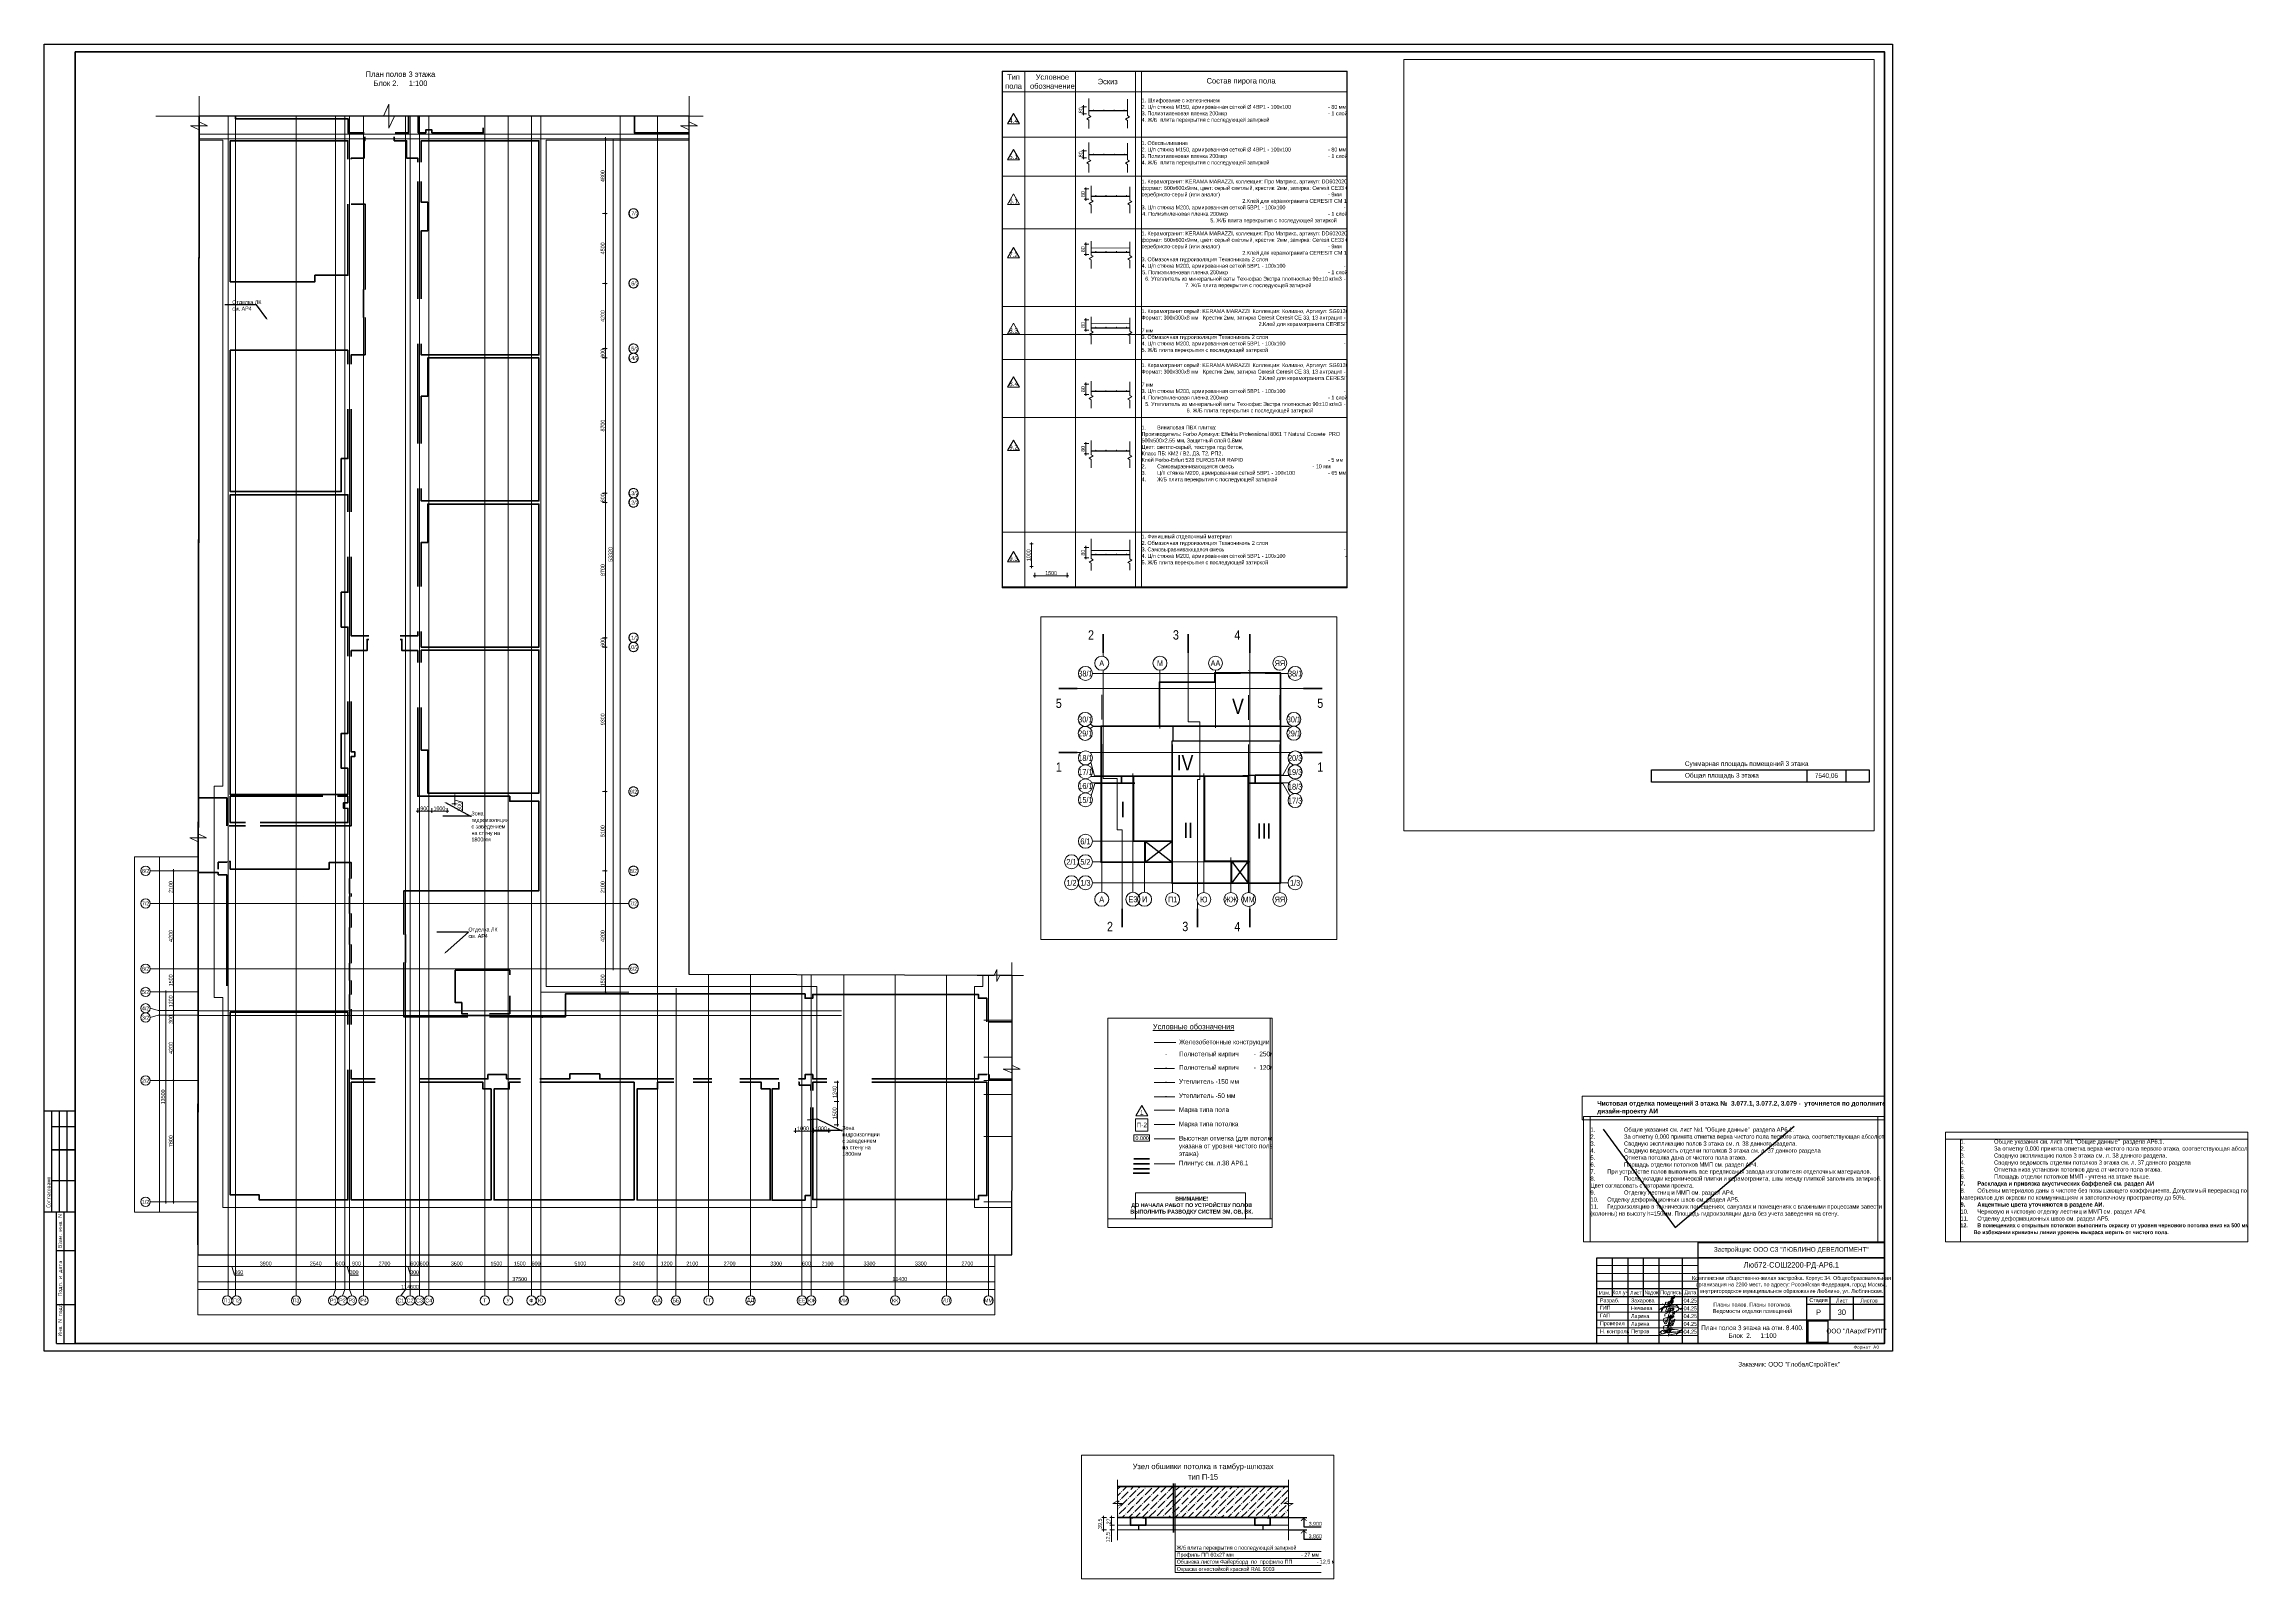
# Paper-space layout 'АР6_л30_пол' of a CAD drawing. Header units: millimetres. Extents: x -525 to 893, y -330 to 658.
# The model-space entities are those that its viewports show. They can reach past a viewport. Long polylines and large blocks are cut down to what shows.
import ezdxf
from ezdxf import colors
from ezdxf.entities.mleader import LeaderData, LeaderLine
from ezdxf.enums import TextEntityAlignment as Align
from ezdxf.math import Vec2, Vec3

# ---------------------------------------------------------------- set-up
doc = ezdxf.new("R2010")
doc.units = ezdxf.units.MM
doc.header["$LTSCALE"] = 0.5
doc.linetypes.add('CENTER2', pattern=[28.575, 19.05, -3.175, 3.175, -3.175])
doc.linetypes.add('DASHED', pattern=[19.05, 12.7, -6.35])
doc.layers.get('Defpoints').update_dxf_attribs({"color": 140})
for name, color, linetype, lineweight in [('0.25', 1, 'Continuous', 25), ('00 Текст', 7, 'Continuous', 9), ('АИ_Плинтус', 3, 'Continuous', 9), ('АИ_Полы', 1, 'Continuous', 9), ('АИ_Полы марка', 1, 'Continuous', 13), ('АИ_Полы_размеры', 7, 'Continuous', 5), ('АИ_Таблица', 7, 'Continuous', 13), ('АИ_Текст', 7, 'Continuous', 13), ('АР6_спецификации', 7, 'Continuous', 0), ('АР_Разрезы марка', 7, 'Continuous', 13), ('АР_Стены ГКЛ', 1, 'Continuous', 15), ('АР_Стены ЖБ', 7, 'Continuous', 40), ('АР_Стены кирпич', 32, 'Continuous', 30), ('АР_Текст', 7, 'Continuous', 5), ('АР_Тонкая', 254, 'Continuous', 5), ('АР_Штриховка', 8, 'Continuous', 0), ('АЦ_Выноски', 7, 'Continuous', 5), ('КМ_конструкции', 5, 'Continuous', 5), ('РД_Оси_размер', 8, 'Continuous', 0), ('РД_Отметка', 7, 'Continuous', 0)]:
    doc.layers.add(name, color=color, linetype=linetype, lineweight=lineweight)
doc.layers.add('A-Anno-Schd', color=4, linetype='Continuous')
doc.layers.add('АР_ШТАМП', color=7, linetype='Continuous')
doc.layers.add('АИ_Т_Профиль', color=2, linetype='Continuous', lineweight=40, true_color=0xffff00)
doc.layers.add('РД_Оси_100', color=7, linetype='Continuous', lineweight=0, true_color=0x525252)
doc.layers.add('АР6_окраска', color=40, linetype='Continuous', lineweight=0, plot=False)
doc.layers.add('АР_Делит', color=120, linetype='Continuous', lineweight=0, plot=False)
doc.styles.add('Arial_Narrow_08', font='ARIALN.TTF', dxfattribs={"width": 0.8})
doc.styles.add('style1', font='ARIALN.TTF')
doc.styles.add('ккк', font='isocpeur.ttf', dxfattribs={"width": 0.85, "oblique": 15})
doc.styles.add('Чертеж', font='isocpeur.ttf', dxfattribs={"width": 0.9})
doc.dimstyles.new('Dim100_ареал', dxfattribs={"dimscale": 100, "dimtxt": 2.5, "dimasz": 1, "dimexe": 1, "dimexo": 1, "dimgap": 0.5, "dimtad": 1, "dimzin": 12, "dimdsep": 46, "dimtxsty": 'style1', "dimblk": 'ARCHTICK', "dimcen": 1, "dimdle": 1, "dimaunit": 1, "dimadec": 0, "dimazin": 3, "dimtfac": 1, "dimtmove": 1, "dimatfit": 3, "dimldrblk": 'OPEN30', "dimfxl": 2, "dimfxlon": 1, "dimtolj": 1, "dimtzin": 0, "dimlwd": 5, "dimlwe": 5, "dimarcsym": 0})
picture_1 = doc.add_image_def('image1.jpg', size_in_pixel=(147, 160))

# ---------------------------------------------------------------- blocks, each defined once
blk = doc.blocks.new('А0_')
at = {"layer": 'АР_ШТАМП', "color": 7, "lineweight": 30}
blk.add_line((0, 149.5), (-19.9, 149.5), dxfattribs=at)
at = {"layer": 'АР_ШТАМП', "color": 7, "lineweight": 30, "ltscale": 200}
for p, q in [((-15, 84.7), (-15, 149.5)), ((-15, 139.5), (0, 139.5)), ((-15, 124.6), (0, 124.6)), ((-15, 104.7), (0, 104.7)), ((-19.9, 84.7), (0, 84.7)), ((-12, 59.8), (0, 59.8))]:
    blk.add_line(p, q, dxfattribs=at)
at = {"layer": 'АР_ШТАМП', "color": 7, "ltscale": 200}
for p, q in [((-10, 84.7), (-10, 149.5)), ((-5, 84.7), (-5, 149.5))]:
    blk.add_line(p, q, dxfattribs=at)
at = {"layer": 'АР_ШТАМП', "color": 7, "linetype": 'Continuous', "lineweight": 30}
for p, q in [((0, 124.6), (-15, 124.6)), ((-12, 0), (-12, 84.7)), ((-7, 0), (-7, 84.7)), ((-12, 24.9), (0, 24.9)), ((-12, 0), (0, 0))]:
    blk.add_line(p, q, dxfattribs=at)
at = {"layer": 'АР_ШТАМП'}
blk.add_lwpolyline([(-20, 836), (1169, 836), (1169, -5), (-20, -5), (-20, 836)], dxfattribs=at)
at = {"layer": 'АР_ШТАМП', "lineweight": 40}
blk.add_lwpolyline([(0, 831), (1164, 831), (1164, 0), (0, 0)], close=True, dxfattribs=at)
at = {"layer": 'АР_ШТАМП', "color": 7, "ltscale": 100, "style": 'Чертеж', "width": 0.9}
for s, p in [('Согласовано', (-15.9, 87.3)), ('Взам. инв. N', (-8.5, 61.2)), ('Подп. и дата', (-8.5, 30.3)), ('Инв. N подл.', (-8.5, 4.4))]:
    blk.add_text(s, height=2.492, rotation=90, dxfattribs=at).set_placement(p)
at = {"layer": 'АР_ШТАМП', "color": 7, "linetype": 'Continuous', "lineweight": 13, "insert": (1152.2, -2.7), "char_height": 2.2, "width": 21.568, "attachment_point": 5, "style": 'Чертеж'}
blk.add_mtext('\\A1;Формат А0', dxfattribs=at)
blk = doc.blocks.new('неч')
at = {"layer": '00 Текст', "color": 184, "lineweight": 18, "true_color": 0x2819a9}
for points in [[(1567747.9, 144890.5), (1567747.8, 144890.6), (1567747.8, 144890.7), (1567747.7, 144890.8), (1567747.6, 144890.9), (1567747.5, 144891), (1567747.4, 144891), (1567747.3, 144891.1), (1567747.2, 144891.2), (1567747.1, 144891.2), (1567746.9, 144891.3), (1567746.8, 144891.2), (1567746.7, 144891.2), (1567746.1, 144891.2), (1567745.8, 144891.1), (1567745.4, 144891.1), (1567744.6, 144891), (1567744.2, 144890.9), (1567743.7, 144890.9), (1567743.3, 144890.8), (1567742.7, 144890.7), (1567742, 144890.5), (1567741.9, 144890.5), (1567740.9, 144890), (1567740.1, 144889.7), (1567738.7, 144888.8), (1567740, 144889.3), (1567740.5, 144889.5), (1567741.3, 144889.8), (1567742.1, 144890.1), (1567742.5, 144890.2), (1567743, 144890.2), (1567743.7, 144890.2), (1567744.9, 144890.2), (1567745.9, 144890.2), (1567746.8, 144890.2), (1567747.6, 144890), (1567748, 144889.9), (1567748.6, 144889.5), (1567749.2, 144889.3), (1567749.7, 144888.9), (1567749.8, 144889.2), (1567749.9, 144889.3), (1567750, 144889.4), (1567750.1, 144889.5), (1567750.1, 144889.5), (1567750.2, 144889.5)], [(1567740.1, 144891.7), (1567740.5, 144891.6), (1567740.8, 144891.4), (1567741.1, 144891.4), (1567741.2, 144891.4), (1567741.3, 144891.4), (1567741.4, 144891.4), (1567741.5, 144891.5), (1567741.7, 144891.7), (1567741.7, 144891.8), (1567741.9, 144892.1), (1567741.9, 144892.4), (1567742, 144892.5), (1567742, 144892.6), (1567742, 144892.7), (1567742, 144892.7), (1567742, 144892.7), (1567741.9, 144892.6), (1567741.9, 144892.5), (1567741.9, 144892.5), (1567741.8, 144892.4), (1567741.7, 144892.1), (1567741.5, 144891.7), (1567741.4, 144891.4), (1567741.2, 144890.9), (1567741, 144890.5), (1567740.6, 144889.6), (1567740.4, 144889.1), (1567740.2, 144888.7), (1567740, 144888.3), (1567739.8, 144888), (1567739.7, 144887.7), (1567739.7, 144887.6), (1567739.6, 144887.5), (1567739.5, 144887.5), (1567739.5, 144887.4), (1567739.5, 144887.4), (1567739.5, 144887.5), (1567739.4, 144887.5), (1567739.5, 144887.6), (1567739.5, 144887.7), (1567739.5, 144888), (1567739.6, 144888.3), (1567739.7, 144888.6), (1567739.9, 144889), (1567740, 144889.4), (1567740.2, 144889.7), (1567740.5, 144890), (1567740.7, 144890.2), (1567740.8, 144890.3), (1567741, 144890.3), (1567741.1, 144890.3), (1567741.3, 144890.3), (1567741.9, 144890.3), (1567742.2, 144890.3), (1567742.3, 144890.3), (1567742.5, 144890.4), (1567742.6, 144890.5), (1567742.7, 144890.6), (1567743, 144890.8), (1567743.1, 144891.2), (1567743.3, 144891.4), (1567743.3, 144891.6), (1567743.4, 144891.7), (1567743.4, 144891.7), (1567743.3, 144891.7), (1567743.3, 144891.7), (1567743.3, 144891.6), (1567743.2, 144891.5), (1567743.2, 144891.4), (1567743.1, 144891.2), (1567742.9, 144890.9), (1567742.8, 144890.5), (1567742.5, 144890.1), (1567742.2, 144889.2), (1567742, 144888.8), (1567741.9, 144888.4), (1567741.9, 144888.2), (1567741.9, 144888.1), (1567741.9, 144887.9), (1567741.9, 144887.8), (1567741.9, 144887.8), (1567742, 144887.7), (1567742.1, 144887.6), (1567742.2, 144887.6), (1567742.3, 144887.7), (1567742.5, 144887.7), (1567742.6, 144887.8), (1567742.8, 144887.9), (1567743.1, 144888.1), (1567743.4, 144888.4), (1567743.8, 144888.6), (1567744, 144888.9), (1567744.1, 144889.1), (1567744.2, 144889.2), (1567744.2, 144889.3), (1567744.3, 144889.4), (1567744.3, 144889.5), (1567744.2, 144889.5), (1567744.2, 144889.5), (1567744, 144889.6), (1567743.9, 144889.5), (1567743.7, 144889.5), (1567743.6, 144889.4), (1567743.4, 144889.3), (1567743.3, 144889.2), (1567743.1, 144889.1), (1567743.1, 144888.9), (1567743, 144888.7), (1567742.9, 144888.6), (1567742.9, 144888.4), (1567742.9, 144888.2), (1567743, 144888), (1567743, 144887.8), (1567743.1, 144887.7), (1567743.1, 144887.6), (1567743.2, 144887.5), (1567743.3, 144887.5), (1567743.4, 144887.5), (1567743.5, 144887.6), (1567743.6, 144887.7), (1567743.7, 144887.8), (1567743.8, 144887.9), (1567744.1, 144888.3), (1567744.3, 144888.6)], [(1567744.3, 144888.6), (1567744.5, 144888.9), (1567744.7, 144889.2), (1567744.9, 144889.3), (1567745, 144889.4), (1567745.1, 144889.5), (1567745.1, 144889.5), (1567745.2, 144889.5), (1567745.3, 144889.5), (1567745.3, 144889.4), (1567745.4, 144889.3), (1567745.4, 144889.2), (1567745.6, 144889), (1567745.6, 144888.9), (1567745.7, 144888.8), (1567745.7, 144888.8), (1567745.8, 144888.8), (1567745.9, 144888.9), (1567745.9, 144889), (1567746.1, 144889.2), (1567746.1, 144889.3), (1567746.2, 144889.4), (1567746.1, 144889.3), (1567746.1, 144889.2), (1567746.1, 144889.2), (1567746, 144889.1), (1567745.9, 144888.8), (1567745.6, 144888.1), (1567745.5, 144887.8), (1567745.5, 144887.7), (1567745.4, 144887.6), (1567745.4, 144887.4), (1567745.4, 144887.3), (1567745.4, 144887.2), (1567745.4, 144887), (1567745.5, 144887), (1567745.6, 144886.9), (1567745.7, 144886.9), (1567745.9, 144887), (1567746, 144887.1), (1567746.3, 144887.2), (1567746.5, 144887.3), (1567746.7, 144887.5), (1567747, 144887.7), (1567747.3, 144887.8), (1567747.6, 144888.1), (1567747.9, 144888.3), (1567748.2, 144888.6), (1567748.8, 144889.2), (1567747.9, 144890.5)]]:
    blk.add_lwpolyline(points, dxfattribs=at)
blk = doc.blocks.new('Захарова ИА_подпись')
at = {"color": 165, "lineweight": 5, "true_color": 0x4562ba}
for points in [[(123, 334), (127, 370), (218, 424), (229, 425), (218, 387), (144, 286), (127, 273), (109, 271), (124, 280), (179, 295), (194, 289), (245, 229), (252, 199), (246, 171), (179, 56), (110, 10), (13, -1), (-61, 20), (-100, 67), (-95, 102), (-64, 140), (-10, 168), (105, 232)], [(255, 367), (309, 431), (288, 411), (244, 336), (171, 116), (101, -45), (98, -51), (62, -20), (-3, 48), (-32, 69), (-37, 75), (-25, 85), (-5, 89), (61, 103), (265, 160)]]:
    blk.add_spline(points, degree=3, dxfattribs=at)
blk.add_open_spline([(205, 298), (237, 324), (298, 373), (346, 457), (355, 519), (334, 556), (309, 548), (288, 514), (247, 443), (207, 275), (129, 88), (62, -53), (16, -117), (-13, -117), (-29, -92), (-13, -31), (27, 73), (91, 191), (162, 275), (209, 325), (232, 359), (242, 376), (242, 377)], degree=3, knots=[0, 0, 0, 0, 122.2861976, 235.1496813, 276.064245, 314.3927868, 329.767971, 344.5882009, 429.8641489, 577.4614087, 857.8326673, 1031.7793482, 1057.9664344, 1081.1293649, 1106.601014, 1133.7767584, 1265.3343894, 1445.7123011, 1530.0741001, 1593.508553, 1650.8543198, 1652.8953786, 1652.8953786, 1652.8953786, 1652.8953786], dxfattribs=at)
blk = doc.blocks.new('Петров')
at = {"color": 5, "lineweight": 5, "true_color": 0x0000ff}
for points in [[(-6.7, 0.4), (-5.7, 0.8), (-5.6, 1), (-5.9, 0.9), (-6.5, 0.7), (-6.9, 0.4), (-6.9, 0.2), (-6.8, 0.2), (-6.5, 0.2), (-5.8, 0.3), (-5, 0.6), (-4.9, 0.6), (-4.9, 0.7), (-5.2, 0.7), (-5.4, 0.4), (-5.4, 0.3), (-5.1, 0.3), (-4.1, 0.5), (-3.9, 0.7), (-4.1, 0.7), (-4.5, 0.6), (-4.7, 0.4), (-4.7, 0.4), (-4.5, 0.3), (-3.9, 0.4), (-3.3, 0.6), (-3, 0.8), (-3, 0.8), (-3.3, 0.8), (-3.6, 0.6), (-3.7, 0.5), (-3.6, 0.4), (-3.1, 0.5), (-2.3, 0.8), (-2.3, 0.9), (-2.5, 0.8), (-2.9, 0.7), (-2.9, 0.5), (-2.6, 0.5), (-2.1, 0.6), (-1.4, 0.8), (-2.1, 0.6), (-2, 0.5), (-1.6, 0.6), (-0.5, 0.9), (-1.2, 0.7), (-1, 0.6), (2.9, 1.7), (3.1, 1.9), (3, 2), (2.4, 2), (1.6, 1.5), (-1.1, -1), (1.4, 1.3), (1.3, 1.7), (-0.2, 2.2), (-2.1, 2.4), (-4.8, 2.4), (-6.9, 2.2), (-9.8, 1.6), (-11.8, 0.4), (-12.1, -0.2), (-11.8, -1), (-10.5, -1.3), (-8.6, -1.5), (-5.8, -1.3), (3.8, 0.9)], [(-5.3, 2.9), (-4.7, 3.2), (-4.2, 3.5), (-4.1, 3.6), (-4.1, 3.7), (-4.2, 3.7), (-4.4, 3.6), (-5.9, 2.4), (-8.3, 0.2), (-9, -0.2), (-9.5, -0.4), (-10.1, -0.4), (-10.7, 0), (-11.2, 0.6), (-11.2, 0.8), (-11, 1.1), (-10.5, 1.4), (-9.8, 1.6), (-9, 1.8), (-8.2, 1.8), (-8, 1.7), (-7.8, 1.3), (-7.8, 0.9), (-8.3, 0.3), (-8.3, 0), (-8.2, 0), (-7.8, 0.2), (-6.1, 1.9), (-5.9, 2), (-5.8, 2), (-5.8, 1.9), (-6.4, 1.5)], [(-9.1, 0.8), (-9.2, 1), (-9, 1.1), (-8.8, 1.3), (-8.1, 1.4), (-7, 1.6), (-4.9, 1.9), (-4.1, 1.9)]]:
    blk.add_lwpolyline(points, dxfattribs=at)
blk = doc.blocks.new('Штамп_2200_АР6_25.11.24')
at = {"layer": 'АР_Делит', "lineweight": 30, "transparency": 33554653}
blk.add_lwpolyline([(0, 55), (-120, 55), (-120, 65), (0, 65), (0, 55)], dxfattribs=at)
at = {"layer": 'АР_ШТАМП', "lineweight": 15, "transparency": 33554653}
for p, q in [((-120, 50), (-185, 50)), ((-120, 45), (-185, 45)), ((-120, 40), (-185, 40)), ((-120, 25), (-185, 25)), ((-120, 20), (-185, 20)), ((-120, 15), (-185, 15)), ((-120, 10), (-185, 10)), ((-120, 5), (-185, 5))]:
    blk.add_line(p, q, dxfattribs=at)
at = {"layer": 'АР_ШТАМП', "lineweight": 30, "transparency": 33554653}
for p, q in [((-175, 30), (-175, 55)), ((-165, 0), (-165, 55)), ((-155, 30), (-155, 55)), ((-145, 0), (-145, 55)), ((-130, 0), (-130, 55)), ((-120, 0), (-120, 55)), ((0, 45), (-120, 45)), ((-120, 35), (-185, 35)), ((0, 30), (-185, 30)), ((-50, 0), (-50, 30)), ((-35, 15), (-35, 30)), ((-20, 15), (-20, 30)), ((0, 15), (-120, 15)), ((0, 25), (-50, 25))]:
    blk.add_line(p, q, dxfattribs=at)
blk.add_lwpolyline([(0, 0), (-185, 0), (-185, 55), (0, 55), (0, 0)], dxfattribs=at)
at = {"layer": 'АР_ШТАМП', "color": 184, "lineweight": 0, "true_color": 0x2819a9, "transparency": 33554653}
for points in [[(-141.4, 17.6), (-141.4, 18.1), (-141.4, 18.5), (-140.6, 19.2), (-135.8, 22.6), (-137.3, 22.3), (-138.2, 20.5), (-139.3, 17), (-141, 12.6), (-142.3, 15.6), (-141.4, 16.3), (-138.8, 17), (-138.2, 17.6), (-138.5, 17.1), (-138.5, 16.9), (-139, 16.1), (-138.9, 16.2), (-137.3, 18.4), (-137.6, 18.1), (-138.4, 16.2), (-138.2, 16.3), (-137.9, 16.9), (-138, 16.5), (-136.4, 17.8), (-136.7, 17.3), (-136.5, 16.4), (-136, 17.2), (-135, 20.6), (-136.5, 18.4), (-139, 10), (-138.7, 11.2), (-138.4, 11.9), (-136.7, 14.6)], [(-141.4, 12.6), (-141.4, 13.1), (-141.4, 13.5), (-140.6, 14.2), (-135.8, 17.6), (-137.3, 17.3), (-138.2, 15.5), (-139.3, 12), (-141, 7.6), (-142.3, 10.6), (-141.4, 11.3), (-138.8, 12), (-138.2, 12.6), (-138.5, 12.1), (-138.5, 11.9), (-139, 11.1), (-138.9, 11.2), (-137.3, 13.4), (-137.6, 13.1), (-138.4, 11.2), (-138.2, 11.3), (-137.9, 11.9), (-138, 11.5), (-136.4, 12.8), (-136.7, 12.3), (-136.5, 11.4), (-136, 12.2), (-135, 15.6), (-136.5, 13.4), (-139, 5), (-138.7, 6.2), (-138.4, 6.9), (-136.7, 9.6)]]:
    blk.add_spline(points, degree=3, dxfattribs=at)
at = {"transparency": 33554653}
blk.add_blockref('Петров', (-133, 6.6), dxfattribs=at)
at = {"layer": 'АР_ШТАМП', "lineweight": 0, "transparency": 33554653, "xscale": 0.01, "yscale": 0.01, "zscale": 0.01}
blk.add_blockref('Захарова ИА_подпись', (-138.5, 25.2), dxfattribs=at)
at = {"layer": 'АР_ШТАМП', "color": 2, "lineweight": 0, "transparency": 33554653, "xscale": 1.25, "yscale": 1.25, "zscale": 1.25}
blk.add_blockref('неч', (-1959818.1, -181089.3), dxfattribs=at)
at = {"layer": 'АР_Делит', "lineweight": 50, "transparency": 33554653, "char_height": 3, "width": 120, "attachment_point": 5, "style": 'style1'}
for s, insert in [('Застройщик: ООО СЗ "ЛЮБЛИНО ДЕВЕЛОПМЕНТ" ', (-60, 60)), ('Заказчик: ООО "ГлобалСтройТех"', (-61.4, -13.9))]:
    blk.add_mtext(s, dxfattribs=dict(at, insert=insert))
at = {"layer": 'АР_ШТАМП', "lineweight": 50, "transparency": 33554653, "char_height": 2.5, "attachment_point": 5, "line_spacing_factor": 0.67, "style": 'style1'}
for s, insert, width in [('\\pxsm1;Комплексная общественно-жилая застройка. Корпус 34. Общеобразовательная организация на 2200 мест, по адресу: Российская Федерация, город Москва, внутригородское муниципальное образование Люблино, ул. Люблинская.', (-59.9, 37.5), 118.043), ('\\pxsm1;Планы полов. Планы потолков. \\PВедомости отделки помещений', (-85, 22.5), 67.938)]:
    blk.add_mtext(s, dxfattribs=dict(at, insert=insert, width=width))
at = {"layer": 'АР_ШТАМП', "lineweight": 50, "transparency": 33554653, "style": 'style1'}
for s, insert, char_height, width, attachment_point in [('Люб72-СОШ2200-РД-АР6.1', (-60, 50), 3.5, 120, 5), ('\\pxql;Разраб.', (-183.1, 28.9), 2.5, 18.113, 1), ('\\pxqc;Изм.', (-180, 32.5), 2.5, 10, 5), ('\\pxqc;Кол.уч', (-170, 32.5), 2.5, 10, 5), ('\\pxqc;Лист', (-160, 32.5), 2.5, 10, 5), ('Захарова', (-163.1, 28.9), 2.5, 15.519, 1), ('\\pxqc;№док', (-150, 32.5), 2.5, 10, 5), ('\\pxqc;Подпись', (-137.5, 32.5), 2.5, 15, 5), ('\\pxqc;Дата', (-125, 32.5), 2.5, 10, 5), ('\\pxqc;Стадия', (-42.5, 27.5), 2.5, 15, 5), ('\\pxqc;Лист', (-27.5, 27.5), 2.5, 15, 5), ('\\pxqc;Листов', (-10, 27.5), 2.5, 20, 5), ('\\pxql;ГИП', (-183.1, 24.2), 2.5, 18.113, 1), ('\\pxql;ГАП', (-183.1, 19.2), 2.5, 18.113, 1), ('Ларина', (-163.1, 18.8), 2.5, 15.519, 1), ('Нечаева', (-163.1, 23.9), 2.5, 15.519, 1), ('Р', (-42.5, 20), 3.5, 15, 5), ('\\pxql;Проверил', (-183.1, 14.2), 2.5, 18.113, 1), ('\\pxql;Н. контроль', (-183.1, 9), 2.5, 18.113, 1), ('Ларина', (-163.1, 13.8), 2.5, 15.519, 1), ('ООО "ЛАархГРУПП"', (-17.8, 7.5), 3, 34.383, 5)]:
    blk.add_mtext(s, dxfattribs=dict(at, insert=insert, char_height=char_height, width=width, attachment_point=attachment_point))
at = {"layer": 'АР_ШТАМП', "color": 0, "lineweight": 50, "transparency": 33554653, "char_height": 2.5, "style": 'style1'}
for s, insert, width, attachment_point in [('04.25', (-125, 27.5), 10, 5), ('04.25', (-125, 22.5), 10, 5), ('04.25', (-125, 17.5), 10, 5), ('Петров', (-163, 9), 20, 1), ('04.25', (-125, 12.5), 10, 5), ('04.25', (-125, 7.5), 10, 5)]:
    blk.add_mtext(s, dxfattribs=dict(at, insert=insert, width=width, attachment_point=attachment_point))
at = {"color": 7, "true_color": 0xffffff, "transparency": 33554653}
image = blk.add_image(picture_1, insert=(-49.2, 0.5), size_in_units=(12.8, 14), dxfattribs=at)
image.dxf.flags = 7
blk = doc.blocks.new('A-iden')
at = {"linetype": 'Continuous', "lineweight": 5}
blk.add_circle((0, -4), 3, dxfattribs=at)
at = {"color": 0, "linetype": 'Continuous', "lineweight": 20, "style": 'ккк', "width": 0.85}
blk.add_attdef('ID', text='', height=4, dxfattribs=at).set_placement((0.31, -3.85), align=Align.MIDDLE_CENTER)
blk = doc.blocks.new('_ArchTick')
at = {"color": 0, "linetype": 'ByBlock', "const_width": 0.15}
blk.add_lwpolyline([(-0.5, -0.5), (0.5, 0.5)], dxfattribs=at)
blk = doc.blocks.new('*D491')
at = {"layer": 'Defpoints', "color": 0, "transparency": 16777216}
for p in [(39600, -3255), (45600, -3255), (45600, -4255)]:
    blk.add_point(p, dxfattribs=at)
at = {"layer": 'РД_Оси_размер', "color": 0, "lineweight": 5, "transparency": 16777216}
for p, q in [((39600, -4055), (39600, -4355)), ((45600, -4055), (45600, -4355)), ((39500, -4255), (45700, -4255))]:
    blk.add_line(p, q, dxfattribs=at)
at = {"layer": 'РД_Оси_размер', "color": 0, "lineweight": 5, "transparency": 16777216, "xscale": 100, "yscale": 100, "zscale": 100, "rotation": 180}
blk.add_blockref('_ArchTick', (39600, -4255), dxfattribs=at)
at = {"layer": 'РД_Оси_размер', "color": 0, "lineweight": 5, "transparency": 16777216, "xscale": 100, "yscale": 100, "zscale": 100}
blk.add_blockref('_ArchTick', (45600, -4255), dxfattribs=at)
at = {"layer": 'РД_Оси_размер', "color": 0, "transparency": 16777216, "insert": (42600, -4077), "char_height": 250, "attachment_point": 5, "style": 'style1'}
blk.add_mtext('\\A1;6000', dxfattribs=at)
blk = doc.blocks.new('_Open30')
at = {"color": 0, "linetype": 'ByBlock', "lineweight": -2}
for p, q in [((-1, 0.3), (0, 0)), ((0, 0), (-1, -0.3)), ((0, 0), (-1, 0))]:
    blk.add_line(p, q, dxfattribs=at)
blk = doc.blocks.new('*D492')
at = {"layer": 'Defpoints', "color": 0, "transparency": 16777216}
for p in [(45600, -3255), (46060, -3255), (46060, -4255)]:
    blk.add_point(p, dxfattribs=at)
at = {"layer": 'РД_Оси_размер', "color": 0, "lineweight": 5, "transparency": 16777216}
for p, q in [((45600, -4055), (45600, -4355)), ((46060, -4055), (46060, -4355)), ((45500, -4255), (46160, -4255)), ((45830, -4255), (45997, -4813)), ((45997, -4813), (46558, -4813))]:
    blk.add_line(p, q, dxfattribs=at)
at = {"layer": 'РД_Оси_размер', "color": 0, "lineweight": 5, "transparency": 16777216, "xscale": 100, "yscale": 100, "zscale": 100, "rotation": 180}
blk.add_blockref('_ArchTick', (45600, -4255), dxfattribs=at)
at = {"layer": 'РД_Оси_размер', "color": 0, "lineweight": 5, "transparency": 16777216, "xscale": 100, "yscale": 100, "zscale": 100}
blk.add_blockref('_ArchTick', (46060, -4255), dxfattribs=at)
at = {"layer": 'РД_Оси_размер', "color": 0, "transparency": 16777216, "insert": (46278, -4635), "char_height": 250, "attachment_point": 5, "style": 'style1'}
blk.add_mtext('\\A1;460', dxfattribs=at)
blk = doc.blocks.new('*D493')
at = {"layer": 'Defpoints', "color": 0, "transparency": 16777216}
for p in [(46060, -3255), (49960, -3255), (49960, -4255)]:
    blk.add_point(p, dxfattribs=at)
at = {"layer": 'РД_Оси_размер', "color": 0, "lineweight": 5, "transparency": 16777216}
for p, q in [((46060, -4055), (46060, -4355)), ((49960, -4055), (49960, -4355)), ((45960, -4255), (50060, -4255))]:
    blk.add_line(p, q, dxfattribs=at)
at = {"layer": 'РД_Оси_размер', "color": 0, "lineweight": 5, "transparency": 16777216, "xscale": 100, "yscale": 100, "zscale": 100, "rotation": 180}
blk.add_blockref('_ArchTick', (46060, -4255), dxfattribs=at)
at = {"layer": 'РД_Оси_размер', "color": 0, "lineweight": 5, "transparency": 16777216, "xscale": 100, "yscale": 100, "zscale": 100}
blk.add_blockref('_ArchTick', (49960, -4255), dxfattribs=at)
at = {"layer": 'РД_Оси_размер', "color": 0, "transparency": 16777216, "insert": (48010, -4077), "char_height": 250, "attachment_point": 5, "style": 'style1'}
blk.add_mtext('\\A1;3900', dxfattribs=at)
blk = doc.blocks.new('*D494')
at = {"layer": 'Defpoints', "color": 0, "transparency": 16777216}
for p in [(49960, -3255), (52500, -3255), (52500, -4255)]:
    blk.add_point(p, dxfattribs=at)
at = {"layer": 'РД_Оси_размер', "color": 0, "lineweight": 5, "transparency": 16777216}
for p, q in [((49960, -4055), (49960, -4355)), ((52500, -4055), (52500, -4355)), ((49860, -4255), (52600, -4255))]:
    blk.add_line(p, q, dxfattribs=at)
at = {"layer": 'РД_Оси_размер', "color": 0, "lineweight": 5, "transparency": 16777216, "xscale": 100, "yscale": 100, "zscale": 100, "rotation": 180}
blk.add_blockref('_ArchTick', (49960, -4255), dxfattribs=at)
at = {"layer": 'РД_Оси_размер', "color": 0, "lineweight": 5, "transparency": 16777216, "xscale": 100, "yscale": 100, "zscale": 100}
blk.add_blockref('_ArchTick', (52500, -4255), dxfattribs=at)
at = {"layer": 'РД_Оси_размер', "color": 0, "transparency": 16777216, "insert": (51230, -4077), "char_height": 250, "attachment_point": 5, "style": 'style1'}
blk.add_mtext('\\A1;2540', dxfattribs=at)
blk = doc.blocks.new('*D495')
at = {"layer": 'Defpoints', "color": 0, "transparency": 16777216}
for p in [(52500, -3255), (53100, -3255), (53100, -4255)]:
    blk.add_point(p, dxfattribs=at)
at = {"layer": 'РД_Оси_размер', "color": 0, "lineweight": 5, "transparency": 16777216}
for p, q in [((52500, -4055), (52500, -4355)), ((53100, -4055), (53100, -4355)), ((52400, -4255), (53200, -4255))]:
    blk.add_line(p, q, dxfattribs=at)
at = {"layer": 'РД_Оси_размер', "color": 0, "lineweight": 5, "transparency": 16777216, "xscale": 100, "yscale": 100, "zscale": 100, "rotation": 180}
blk.add_blockref('_ArchTick', (52500, -4255), dxfattribs=at)
at = {"layer": 'РД_Оси_размер', "color": 0, "lineweight": 5, "transparency": 16777216, "xscale": 100, "yscale": 100, "zscale": 100}
blk.add_blockref('_ArchTick', (53100, -4255), dxfattribs=at)
at = {"layer": 'РД_Оси_размер', "color": 0, "transparency": 16777216, "insert": (52800, -4077), "char_height": 250, "attachment_point": 5, "style": 'style1'}
blk.add_mtext('\\A1;600', dxfattribs=at)
blk = doc.blocks.new('*D496')
at = {"layer": 'Defpoints', "color": 0, "transparency": 16777216}
for p in [(53100, -3255), (53400, -3255), (53400, -4255)]:
    blk.add_point(p, dxfattribs=at)
at = {"layer": 'РД_Оси_размер', "color": 0, "lineweight": 5, "transparency": 16777216}
for p, q in [((53100, -4055), (53100, -4355)), ((53400, -4055), (53400, -4355)), ((53000, -4255), (53500, -4255)), ((53250, -4255), (53417, -4813)), ((53417, -4813), (53970, -4813))]:
    blk.add_line(p, q, dxfattribs=at)
at = {"layer": 'РД_Оси_размер', "color": 0, "lineweight": 5, "transparency": 16777216, "xscale": 100, "yscale": 100, "zscale": 100, "rotation": 180}
blk.add_blockref('_ArchTick', (53100, -4255), dxfattribs=at)
at = {"layer": 'РД_Оси_размер', "color": 0, "lineweight": 5, "transparency": 16777216, "xscale": 100, "yscale": 100, "zscale": 100}
blk.add_blockref('_ArchTick', (53400, -4255), dxfattribs=at)
at = {"layer": 'РД_Оси_размер', "color": 0, "transparency": 16777216, "insert": (53694, -4635), "char_height": 250, "attachment_point": 5, "style": 'style1'}
blk.add_mtext('\\A1;300', dxfattribs=at)
blk = doc.blocks.new('*D497')
at = {"layer": 'Defpoints', "color": 0, "transparency": 16777216}
for p in [(53400, -3255), (54300, -3255), (54300, -4255)]:
    blk.add_point(p, dxfattribs=at)
at = {"layer": 'РД_Оси_размер', "color": 0, "lineweight": 5, "transparency": 16777216}
for p, q in [((53400, -4055), (53400, -4355)), ((54300, -4055), (54300, -4355)), ((53300, -4255), (54400, -4255))]:
    blk.add_line(p, q, dxfattribs=at)
at = {"layer": 'РД_Оси_размер', "color": 0, "lineweight": 5, "transparency": 16777216, "xscale": 100, "yscale": 100, "zscale": 100, "rotation": 180}
blk.add_blockref('_ArchTick', (53400, -4255), dxfattribs=at)
at = {"layer": 'РД_Оси_размер', "color": 0, "lineweight": 5, "transparency": 16777216, "xscale": 100, "yscale": 100, "zscale": 100}
blk.add_blockref('_ArchTick', (54300, -4255), dxfattribs=at)
at = {"layer": 'РД_Оси_размер', "color": 0, "transparency": 16777216, "insert": (53850, -4077), "char_height": 250, "attachment_point": 5, "style": 'style1'}
blk.add_mtext('\\A1;900', dxfattribs=at)
blk = doc.blocks.new('*D498')
at = {"layer": 'Defpoints', "color": 0, "transparency": 16777216}
for p in [(54300, -3255), (57000, -3255), (57000, -4255)]:
    blk.add_point(p, dxfattribs=at)
at = {"layer": 'РД_Оси_размер', "color": 0, "lineweight": 5, "transparency": 16777216}
for p, q in [((54300, -4055), (54300, -4355)), ((57000, -4055), (57000, -4355)), ((54200, -4255), (57100, -4255))]:
    blk.add_line(p, q, dxfattribs=at)
at = {"layer": 'РД_Оси_размер', "color": 0, "lineweight": 5, "transparency": 16777216, "xscale": 100, "yscale": 100, "zscale": 100, "rotation": 180}
blk.add_blockref('_ArchTick', (54300, -4255), dxfattribs=at)
at = {"layer": 'РД_Оси_размер', "color": 0, "lineweight": 5, "transparency": 16777216, "xscale": 100, "yscale": 100, "zscale": 100}
blk.add_blockref('_ArchTick', (57000, -4255), dxfattribs=at)
at = {"layer": 'РД_Оси_размер', "color": 0, "transparency": 16777216, "insert": (55650, -4077), "char_height": 250, "attachment_point": 5, "style": 'style1'}
blk.add_mtext('\\A1;2700', dxfattribs=at)
blk = doc.blocks.new('*D499')
at = {"layer": 'Defpoints', "color": 0, "transparency": 16777216}
for p in [(57000, -3255), (57300, -3255), (57300, -4255)]:
    blk.add_point(p, dxfattribs=at)
at = {"layer": 'РД_Оси_размер', "color": 0, "lineweight": 5, "transparency": 16777216}
for p, q in [((57000, -4055), (57000, -4355)), ((57300, -4055), (57300, -4355)), ((56900, -4255), (57400, -4255)), ((57150, -4255), (57317, -4813)), ((57317, -4813), (57870, -4813))]:
    blk.add_line(p, q, dxfattribs=at)
at = {"layer": 'РД_Оси_размер', "color": 0, "lineweight": 5, "transparency": 16777216, "xscale": 100, "yscale": 100, "zscale": 100, "rotation": 180}
blk.add_blockref('_ArchTick', (57000, -4255), dxfattribs=at)
at = {"layer": 'РД_Оси_размер', "color": 0, "lineweight": 5, "transparency": 16777216, "xscale": 100, "yscale": 100, "zscale": 100}
blk.add_blockref('_ArchTick', (57300, -4255), dxfattribs=at)
at = {"layer": 'РД_Оси_размер', "color": 0, "transparency": 16777216, "insert": (57594, -4635), "char_height": 250, "attachment_point": 5, "style": 'style1'}
blk.add_mtext('\\A1;300', dxfattribs=at)
blk = doc.blocks.new('*D500')
at = {"layer": 'Defpoints', "color": 0, "transparency": 16777216}
for p in [(57300, -3255), (57900, -3255), (57900, -4255)]:
    blk.add_point(p, dxfattribs=at)
at = {"layer": 'РД_Оси_размер', "color": 0, "lineweight": 5, "transparency": 16777216}
for p, q in [((57300, -4055), (57300, -4355)), ((57900, -4055), (57900, -4355)), ((57200, -4255), (58000, -4255))]:
    blk.add_line(p, q, dxfattribs=at)
at = {"layer": 'РД_Оси_размер', "color": 0, "lineweight": 5, "transparency": 16777216, "xscale": 100, "yscale": 100, "zscale": 100, "rotation": 180}
blk.add_blockref('_ArchTick', (57300, -4255), dxfattribs=at)
at = {"layer": 'РД_Оси_размер', "color": 0, "lineweight": 5, "transparency": 16777216, "xscale": 100, "yscale": 100, "zscale": 100}
blk.add_blockref('_ArchTick', (57900, -4255), dxfattribs=at)
at = {"layer": 'РД_Оси_размер', "color": 0, "transparency": 16777216, "insert": (57600, -4077), "char_height": 250, "attachment_point": 5, "style": 'style1'}
blk.add_mtext('\\A1;600', dxfattribs=at)
blk = doc.blocks.new('*D501')
at = {"layer": 'Defpoints', "color": 0, "transparency": 16777216}
for p in [(57900, -3255), (58500, -3255), (58500, -4255)]:
    blk.add_point(p, dxfattribs=at)
at = {"layer": 'РД_Оси_размер', "color": 0, "lineweight": 5, "transparency": 16777216}
for p, q in [((57900, -4055), (57900, -4355)), ((58500, -4055), (58500, -4355)), ((57800, -4255), (58600, -4255))]:
    blk.add_line(p, q, dxfattribs=at)
at = {"layer": 'РД_Оси_размер', "color": 0, "lineweight": 5, "transparency": 16777216, "xscale": 100, "yscale": 100, "zscale": 100, "rotation": 180}
blk.add_blockref('_ArchTick', (57900, -4255), dxfattribs=at)
at = {"layer": 'РД_Оси_размер', "color": 0, "lineweight": 5, "transparency": 16777216, "xscale": 100, "yscale": 100, "zscale": 100}
blk.add_blockref('_ArchTick', (58500, -4255), dxfattribs=at)
at = {"layer": 'РД_Оси_размер', "color": 0, "transparency": 16777216, "insert": (58200, -4077), "char_height": 250, "attachment_point": 5, "style": 'style1'}
blk.add_mtext('\\A1;600', dxfattribs=at)
blk = doc.blocks.new('*D502')
at = {"layer": 'Defpoints', "color": 0, "transparency": 16777216}
for p in [(58500, -3255), (62100, -3255), (62100, -4255)]:
    blk.add_point(p, dxfattribs=at)
at = {"layer": 'РД_Оси_размер', "color": 0, "lineweight": 5, "transparency": 16777216}
for p, q in [((58500, -4055), (58500, -4355)), ((62100, -4055), (62100, -4355)), ((58400, -4255), (62200, -4255))]:
    blk.add_line(p, q, dxfattribs=at)
at = {"layer": 'РД_Оси_размер', "color": 0, "lineweight": 5, "transparency": 16777216, "xscale": 100, "yscale": 100, "zscale": 100, "rotation": 180}
blk.add_blockref('_ArchTick', (58500, -4255), dxfattribs=at)
at = {"layer": 'РД_Оси_размер', "color": 0, "lineweight": 5, "transparency": 16777216, "xscale": 100, "yscale": 100, "zscale": 100}
blk.add_blockref('_ArchTick', (62100, -4255), dxfattribs=at)
at = {"layer": 'РД_Оси_размер', "color": 0, "transparency": 16777216, "insert": (60300, -4077), "char_height": 250, "attachment_point": 5, "style": 'style1'}
blk.add_mtext('\\A1;3600', dxfattribs=at)
blk = doc.blocks.new('*D503')
at = {"layer": 'Defpoints', "color": 0, "transparency": 16777216}
for p in [(62100, -3255), (63600, -3255), (63600, -4255)]:
    blk.add_point(p, dxfattribs=at)
at = {"layer": 'РД_Оси_размер', "color": 0, "lineweight": 5, "transparency": 16777216}
for p, q in [((62100, -4055), (62100, -4355)), ((63600, -4055), (63600, -4355)), ((62000, -4255), (63700, -4255))]:
    blk.add_line(p, q, dxfattribs=at)
at = {"layer": 'РД_Оси_размер', "color": 0, "lineweight": 5, "transparency": 16777216, "xscale": 100, "yscale": 100, "zscale": 100, "rotation": 180}
blk.add_blockref('_ArchTick', (62100, -4255), dxfattribs=at)
at = {"layer": 'РД_Оси_размер', "color": 0, "lineweight": 5, "transparency": 16777216, "xscale": 100, "yscale": 100, "zscale": 100}
blk.add_blockref('_ArchTick', (63600, -4255), dxfattribs=at)
at = {"layer": 'РД_Оси_размер', "color": 0, "transparency": 16777216, "insert": (62850, -4077), "char_height": 250, "attachment_point": 5, "style": 'style1'}
blk.add_mtext('\\A1;1500', dxfattribs=at)
blk = doc.blocks.new('*D504')
at = {"layer": 'Defpoints', "color": 0, "transparency": 16777216}
for p in [(63600, -3255), (65100, -3255), (65100, -4255)]:
    blk.add_point(p, dxfattribs=at)
at = {"layer": 'РД_Оси_размер', "color": 0, "lineweight": 5, "transparency": 16777216}
for p, q in [((63600, -4055), (63600, -4355)), ((65100, -4055), (65100, -4355)), ((63500, -4255), (65200, -4255))]:
    blk.add_line(p, q, dxfattribs=at)
at = {"layer": 'РД_Оси_размер', "color": 0, "lineweight": 5, "transparency": 16777216, "xscale": 100, "yscale": 100, "zscale": 100, "rotation": 180}
blk.add_blockref('_ArchTick', (63600, -4255), dxfattribs=at)
at = {"layer": 'РД_Оси_размер', "color": 0, "lineweight": 5, "transparency": 16777216, "xscale": 100, "yscale": 100, "zscale": 100}
blk.add_blockref('_ArchTick', (65100, -4255), dxfattribs=at)
at = {"layer": 'РД_Оси_размер', "color": 0, "transparency": 16777216, "insert": (64350, -4077), "char_height": 250, "attachment_point": 5, "style": 'style1'}
blk.add_mtext('\\A1;1500', dxfattribs=at)
blk = doc.blocks.new('*D505')
at = {"layer": 'Defpoints', "color": 0, "transparency": 16777216}
for p in [(65100, -3255), (65700, -3255), (65700, -4255)]:
    blk.add_point(p, dxfattribs=at)
at = {"layer": 'РД_Оси_размер', "color": 0, "lineweight": 5, "transparency": 16777216}
for p, q in [((65100, -4055), (65100, -4355)), ((65700, -4055), (65700, -4355)), ((65000, -4255), (65800, -4255))]:
    blk.add_line(p, q, dxfattribs=at)
at = {"layer": 'РД_Оси_размер', "color": 0, "lineweight": 5, "transparency": 16777216, "xscale": 100, "yscale": 100, "zscale": 100, "rotation": 180}
blk.add_blockref('_ArchTick', (65100, -4255), dxfattribs=at)
at = {"layer": 'РД_Оси_размер', "color": 0, "lineweight": 5, "transparency": 16777216, "xscale": 100, "yscale": 100, "zscale": 100}
blk.add_blockref('_ArchTick', (65700, -4255), dxfattribs=at)
at = {"layer": 'РД_Оси_размер', "color": 0, "transparency": 16777216, "insert": (65400, -4077), "char_height": 250, "attachment_point": 5, "style": 'style1'}
blk.add_mtext('\\A1;600', dxfattribs=at)
blk = doc.blocks.new('*D506')
at = {"layer": 'Defpoints', "color": 0, "transparency": 16777216}
for p in [(65700, -3255), (70800, -3255), (70800, -4255)]:
    blk.add_point(p, dxfattribs=at)
at = {"layer": 'РД_Оси_размер', "color": 0, "lineweight": 5, "transparency": 16777216}
for p, q in [((65700, -4055), (65700, -4355)), ((70800, -4055), (70800, -4355)), ((65600, -4255), (70900, -4255))]:
    blk.add_line(p, q, dxfattribs=at)
at = {"layer": 'РД_Оси_размер', "color": 0, "lineweight": 5, "transparency": 16777216, "xscale": 100, "yscale": 100, "zscale": 100, "rotation": 180}
blk.add_blockref('_ArchTick', (65700, -4255), dxfattribs=at)
at = {"layer": 'РД_Оси_размер', "color": 0, "lineweight": 5, "transparency": 16777216, "xscale": 100, "yscale": 100, "zscale": 100}
blk.add_blockref('_ArchTick', (70800, -4255), dxfattribs=at)
at = {"layer": 'РД_Оси_размер', "color": 0, "transparency": 16777216, "insert": (68250, -4077), "char_height": 250, "attachment_point": 5, "style": 'style1'}
blk.add_mtext('\\A1;5100', dxfattribs=at)
blk = doc.blocks.new('*D507')
at = {"layer": 'Defpoints', "color": 0, "transparency": 16777216}
for p in [(70800, -3255), (73200, -3255), (73200, -4255)]:
    blk.add_point(p, dxfattribs=at)
at = {"layer": 'РД_Оси_размер', "color": 0, "lineweight": 5, "transparency": 16777216}
for p, q in [((70800, -4055), (70800, -4355)), ((73200, -4055), (73200, -4355)), ((70700, -4255), (73300, -4255))]:
    blk.add_line(p, q, dxfattribs=at)
at = {"layer": 'РД_Оси_размер', "color": 0, "lineweight": 5, "transparency": 16777216, "xscale": 100, "yscale": 100, "zscale": 100, "rotation": 180}
blk.add_blockref('_ArchTick', (70800, -4255), dxfattribs=at)
at = {"layer": 'РД_Оси_размер', "color": 0, "lineweight": 5, "transparency": 16777216, "xscale": 100, "yscale": 100, "zscale": 100}
blk.add_blockref('_ArchTick', (73200, -4255), dxfattribs=at)
at = {"layer": 'РД_Оси_размер', "color": 0, "transparency": 16777216, "insert": (72000, -4077), "char_height": 250, "attachment_point": 5, "style": 'style1'}
blk.add_mtext('\\A1;2400', dxfattribs=at)
blk = doc.blocks.new('*D508')
at = {"layer": 'Defpoints', "color": 0, "transparency": 16777216}
for p in [(73200, -3255), (74400, -3255), (74400, -4255)]:
    blk.add_point(p, dxfattribs=at)
at = {"layer": 'РД_Оси_размер', "color": 0, "lineweight": 5, "transparency": 16777216}
for p, q in [((73200, -4055), (73200, -4355)), ((74400, -4055), (74400, -4355)), ((73100, -4255), (74500, -4255))]:
    blk.add_line(p, q, dxfattribs=at)
at = {"layer": 'РД_Оси_размер', "color": 0, "lineweight": 5, "transparency": 16777216, "xscale": 100, "yscale": 100, "zscale": 100, "rotation": 180}
blk.add_blockref('_ArchTick', (73200, -4255), dxfattribs=at)
at = {"layer": 'РД_Оси_размер', "color": 0, "lineweight": 5, "transparency": 16777216, "xscale": 100, "yscale": 100, "zscale": 100}
blk.add_blockref('_ArchTick', (74400, -4255), dxfattribs=at)
at = {"layer": 'РД_Оси_размер', "color": 0, "transparency": 16777216, "insert": (73800, -4077), "char_height": 250, "attachment_point": 5, "style": 'style1'}
blk.add_mtext('\\A1;1200', dxfattribs=at)
blk = doc.blocks.new('*D509')
at = {"layer": 'Defpoints', "color": 0, "transparency": 16777216}
for p in [(74400, -3255), (76500, -3255), (76500, -4255)]:
    blk.add_point(p, dxfattribs=at)
at = {"layer": 'РД_Оси_размер', "color": 0, "lineweight": 5, "transparency": 16777216}
for p, q in [((74400, -4055), (74400, -4355)), ((76500, -4055), (76500, -4355)), ((74300, -4255), (76600, -4255))]:
    blk.add_line(p, q, dxfattribs=at)
at = {"layer": 'РД_Оси_размер', "color": 0, "lineweight": 5, "transparency": 16777216, "xscale": 100, "yscale": 100, "zscale": 100, "rotation": 180}
blk.add_blockref('_ArchTick', (74400, -4255), dxfattribs=at)
at = {"layer": 'РД_Оси_размер', "color": 0, "lineweight": 5, "transparency": 16777216, "xscale": 100, "yscale": 100, "zscale": 100}
blk.add_blockref('_ArchTick', (76500, -4255), dxfattribs=at)
at = {"layer": 'РД_Оси_размер', "color": 0, "transparency": 16777216, "insert": (75450, -4077), "char_height": 250, "attachment_point": 5, "style": 'style1'}
blk.add_mtext('\\A1;2100', dxfattribs=at)
blk = doc.blocks.new('*D510')
at = {"layer": 'Defpoints', "color": 0, "transparency": 16777216}
for p in [(76500, -3255), (79200, -3255), (79200, -4255)]:
    blk.add_point(p, dxfattribs=at)
at = {"layer": 'РД_Оси_размер', "color": 0, "lineweight": 5, "transparency": 16777216}
for p, q in [((76500, -4055), (76500, -4355)), ((79200, -4055), (79200, -4355)), ((76400, -4255), (79300, -4255))]:
    blk.add_line(p, q, dxfattribs=at)
at = {"layer": 'РД_Оси_размер', "color": 0, "lineweight": 5, "transparency": 16777216, "xscale": 100, "yscale": 100, "zscale": 100, "rotation": 180}
blk.add_blockref('_ArchTick', (76500, -4255), dxfattribs=at)
at = {"layer": 'РД_Оси_размер', "color": 0, "lineweight": 5, "transparency": 16777216, "xscale": 100, "yscale": 100, "zscale": 100}
blk.add_blockref('_ArchTick', (79200, -4255), dxfattribs=at)
at = {"layer": 'РД_Оси_размер', "color": 0, "transparency": 16777216, "insert": (77850, -4077), "char_height": 250, "attachment_point": 5, "style": 'style1'}
blk.add_mtext('\\A1;2700', dxfattribs=at)
blk = doc.blocks.new('*D511')
at = {"layer": 'Defpoints', "color": 0, "transparency": 16777216}
for p in [(79200, -3255), (82500, -3255), (82500, -4255)]:
    blk.add_point(p, dxfattribs=at)
at = {"layer": 'РД_Оси_размер', "color": 0, "lineweight": 5, "transparency": 16777216}
for p, q in [((79200, -4055), (79200, -4355)), ((82500, -4055), (82500, -4355)), ((79100, -4255), (82600, -4255))]:
    blk.add_line(p, q, dxfattribs=at)
at = {"layer": 'РД_Оси_размер', "color": 0, "lineweight": 5, "transparency": 16777216, "xscale": 100, "yscale": 100, "zscale": 100, "rotation": 180}
blk.add_blockref('_ArchTick', (79200, -4255), dxfattribs=at)
at = {"layer": 'РД_Оси_размер', "color": 0, "lineweight": 5, "transparency": 16777216, "xscale": 100, "yscale": 100, "zscale": 100}
blk.add_blockref('_ArchTick', (82500, -4255), dxfattribs=at)
at = {"layer": 'РД_Оси_размер', "color": 0, "transparency": 16777216, "insert": (80850, -4077), "char_height": 250, "attachment_point": 5, "style": 'style1'}
blk.add_mtext('\\A1;3300', dxfattribs=at)
blk = doc.blocks.new('*D512')
at = {"layer": 'Defpoints', "color": 0, "transparency": 16777216}
for p in [(82500, -3255), (83100, -3255), (83100, -4255)]:
    blk.add_point(p, dxfattribs=at)
at = {"layer": 'РД_Оси_размер', "color": 0, "lineweight": 5, "transparency": 16777216}
for p, q in [((82500, -4055), (82500, -4355)), ((83100, -4055), (83100, -4355)), ((82400, -4255), (83200, -4255))]:
    blk.add_line(p, q, dxfattribs=at)
at = {"layer": 'РД_Оси_размер', "color": 0, "lineweight": 5, "transparency": 16777216, "xscale": 100, "yscale": 100, "zscale": 100, "rotation": 180}
blk.add_blockref('_ArchTick', (82500, -4255), dxfattribs=at)
at = {"layer": 'РД_Оси_размер', "color": 0, "lineweight": 5, "transparency": 16777216, "xscale": 100, "yscale": 100, "zscale": 100}
blk.add_blockref('_ArchTick', (83100, -4255), dxfattribs=at)
at = {"layer": 'РД_Оси_размер', "color": 0, "transparency": 16777216, "insert": (82800, -4077), "char_height": 250, "attachment_point": 5, "style": 'style1'}
blk.add_mtext('\\A1;600', dxfattribs=at)
blk = doc.blocks.new('*D513')
at = {"layer": 'Defpoints', "color": 0, "transparency": 16777216}
for p in [(83100, -3255), (85200, -3255), (85200, -4255)]:
    blk.add_point(p, dxfattribs=at)
at = {"layer": 'РД_Оси_размер', "color": 0, "lineweight": 5, "transparency": 16777216}
for p, q in [((83100, -4055), (83100, -4355)), ((85200, -4055), (85200, -4355)), ((83000, -4255), (85300, -4255))]:
    blk.add_line(p, q, dxfattribs=at)
at = {"layer": 'РД_Оси_размер', "color": 0, "lineweight": 5, "transparency": 16777216, "xscale": 100, "yscale": 100, "zscale": 100, "rotation": 180}
blk.add_blockref('_ArchTick', (83100, -4255), dxfattribs=at)
at = {"layer": 'РД_Оси_размер', "color": 0, "lineweight": 5, "transparency": 16777216, "xscale": 100, "yscale": 100, "zscale": 100}
blk.add_blockref('_ArchTick', (85200, -4255), dxfattribs=at)
at = {"layer": 'РД_Оси_размер', "color": 0, "transparency": 16777216, "insert": (84150, -4077), "char_height": 250, "attachment_point": 5, "style": 'style1'}
blk.add_mtext('\\A1;2100', dxfattribs=at)
blk = doc.blocks.new('*D514')
at = {"layer": 'Defpoints', "color": 0, "transparency": 16777216}
for p in [(85200, -3255), (88500, -3255), (88500, -4255)]:
    blk.add_point(p, dxfattribs=at)
at = {"layer": 'РД_Оси_размер', "color": 0, "lineweight": 5, "transparency": 16777216}
for p, q in [((85200, -4055), (85200, -4355)), ((88500, -4055), (88500, -4355)), ((85100, -4255), (88600, -4255))]:
    blk.add_line(p, q, dxfattribs=at)
at = {"layer": 'РД_Оси_размер', "color": 0, "lineweight": 5, "transparency": 16777216, "xscale": 100, "yscale": 100, "zscale": 100, "rotation": 180}
blk.add_blockref('_ArchTick', (85200, -4255), dxfattribs=at)
at = {"layer": 'РД_Оси_размер', "color": 0, "lineweight": 5, "transparency": 16777216, "xscale": 100, "yscale": 100, "zscale": 100}
blk.add_blockref('_ArchTick', (88500, -4255), dxfattribs=at)
at = {"layer": 'РД_Оси_размер', "color": 0, "transparency": 16777216, "insert": (86850, -4077), "char_height": 250, "attachment_point": 5, "style": 'style1'}
blk.add_mtext('\\A1;3300', dxfattribs=at)
blk = doc.blocks.new('*D515')
at = {"layer": 'Defpoints', "color": 0, "transparency": 16777216}
for p in [(88500, -3255), (91800, -3255), (91800, -4255)]:
    blk.add_point(p, dxfattribs=at)
at = {"layer": 'РД_Оси_размер', "color": 0, "lineweight": 5, "transparency": 16777216}
for p, q in [((88500, -4055), (88500, -4355)), ((91800, -4055), (91800, -4355)), ((88400, -4255), (91900, -4255))]:
    blk.add_line(p, q, dxfattribs=at)
at = {"layer": 'РД_Оси_размер', "color": 0, "lineweight": 5, "transparency": 16777216, "xscale": 100, "yscale": 100, "zscale": 100, "rotation": 180}
blk.add_blockref('_ArchTick', (88500, -4255), dxfattribs=at)
at = {"layer": 'РД_Оси_размер', "color": 0, "lineweight": 5, "transparency": 16777216, "xscale": 100, "yscale": 100, "zscale": 100}
blk.add_blockref('_ArchTick', (91800, -4255), dxfattribs=at)
at = {"layer": 'РД_Оси_размер', "color": 0, "transparency": 16777216, "insert": (90150, -4077), "char_height": 250, "attachment_point": 5, "style": 'style1'}
blk.add_mtext('\\A1;3300', dxfattribs=at)
blk = doc.blocks.new('*D516')
at = {"layer": 'Defpoints', "color": 0, "transparency": 16777216}
for p in [(91800, -3255), (94500, -3255), (94500, -4255)]:
    blk.add_point(p, dxfattribs=at)
at = {"layer": 'РД_Оси_размер', "color": 0, "lineweight": 5, "transparency": 16777216}
for p, q in [((91800, -4055), (91800, -4355)), ((94500, -4055), (94500, -4355)), ((91700, -4255), (94600, -4255))]:
    blk.add_line(p, q, dxfattribs=at)
at = {"layer": 'РД_Оси_размер', "color": 0, "lineweight": 5, "transparency": 16777216, "xscale": 100, "yscale": 100, "zscale": 100, "rotation": 180}
blk.add_blockref('_ArchTick', (91800, -4255), dxfattribs=at)
at = {"layer": 'РД_Оси_размер', "color": 0, "lineweight": 5, "transparency": 16777216, "xscale": 100, "yscale": 100, "zscale": 100}
blk.add_blockref('_ArchTick', (94500, -4255), dxfattribs=at)
at = {"layer": 'РД_Оси_размер', "color": 0, "transparency": 16777216, "insert": (93150, -4077), "char_height": 250, "attachment_point": 5, "style": 'style1'}
blk.add_mtext('\\A1;2700', dxfattribs=at)
blk = doc.blocks.new('*D517')
at = {"layer": 'Defpoints', "color": 0, "transparency": 16777216}
for p in [(94500, -3255), (96000, -3255), (96000, -4255)]:
    blk.add_point(p, dxfattribs=at)
at = {"layer": 'РД_Оси_размер', "color": 0, "lineweight": 5, "transparency": 16777216}
for p, q in [((94500, -4055), (94500, -4355)), ((96000, -4055), (96000, -4355)), ((94400, -4255), (96100, -4255))]:
    blk.add_line(p, q, dxfattribs=at)
at = {"layer": 'РД_Оси_размер', "color": 0, "lineweight": 5, "transparency": 16777216, "xscale": 100, "yscale": 100, "zscale": 100, "rotation": 180}
blk.add_blockref('_ArchTick', (94500, -4255), dxfattribs=at)
at = {"layer": 'РД_Оси_размер', "color": 0, "lineweight": 5, "transparency": 16777216, "xscale": 100, "yscale": 100, "zscale": 100}
blk.add_blockref('_ArchTick', (96000, -4255), dxfattribs=at)
at = {"layer": 'РД_Оси_размер', "color": 0, "transparency": 16777216, "insert": (95250, -4077), "char_height": 250, "attachment_point": 5, "style": 'style1'}
blk.add_mtext('\\A1;1500', dxfattribs=at)
blk = doc.blocks.new('*D518')
at = {"layer": 'Defpoints', "color": 0, "transparency": 16777216}
for p in [(96000, -3255), (96600, -3255), (96600, -4255)]:
    blk.add_point(p, dxfattribs=at)
at = {"layer": 'РД_Оси_размер', "color": 0, "lineweight": 5, "transparency": 16777216}
for p, q in [((96000, -4055), (96000, -4355)), ((96600, -4055), (96600, -4355)), ((95900, -4255), (96700, -4255))]:
    blk.add_line(p, q, dxfattribs=at)
at = {"layer": 'РД_Оси_размер', "color": 0, "lineweight": 5, "transparency": 16777216, "xscale": 100, "yscale": 100, "zscale": 100, "rotation": 180}
blk.add_blockref('_ArchTick', (96000, -4255), dxfattribs=at)
at = {"layer": 'РД_Оси_размер', "color": 0, "lineweight": 5, "transparency": 16777216, "xscale": 100, "yscale": 100, "zscale": 100}
blk.add_blockref('_ArchTick', (96600, -4255), dxfattribs=at)
at = {"layer": 'РД_Оси_размер', "color": 0, "transparency": 16777216, "insert": (96300, -4077), "char_height": 250, "attachment_point": 5, "style": 'style1'}
blk.add_mtext('\\A1;600', dxfattribs=at)
blk = doc.blocks.new('*D575')
at = {"layer": 'Defpoints', "color": 0, "transparency": 16777216}
for p in [(0, -3255), (114600, -3255), (114600, -5755)]:
    blk.add_point(p, dxfattribs=at)
at = {"layer": 'РД_Оси_размер', "color": 0, "lineweight": 5, "transparency": 16777216}
for p, q in [((0, -5555), (0, -5855)), ((114600, -5555), (114600, -5855)), ((-100, -5755), (114700, -5755))]:
    blk.add_line(p, q, dxfattribs=at)
at = {"layer": 'РД_Оси_размер', "color": 0, "lineweight": 5, "transparency": 16777216, "xscale": 100, "yscale": 100, "zscale": 100, "rotation": 180}
blk.add_blockref('_ArchTick', (0, -5755), dxfattribs=at)
at = {"layer": 'РД_Оси_размер', "color": 0, "lineweight": 5, "transparency": 16777216, "xscale": 100, "yscale": 100, "zscale": 100}
blk.add_blockref('_ArchTick', (114600, -5755), dxfattribs=at)
at = {"layer": 'РД_Оси_размер', "color": 0, "transparency": 16777216, "insert": (57300, -5577), "char_height": 250, "attachment_point": 5, "style": 'style1'}
blk.add_mtext('\\A1;114600', dxfattribs=at)
blk = doc.blocks.new('*D563')
at = {"layer": 'Defpoints', "color": 0, "transparency": 16777216}
for p in [(68364, 68320), (70364, 68320), (68364, 15000)]:
    blk.add_point(p, dxfattribs=at)
at = {"layer": 'РД_Оси_размер', "color": 0, "lineweight": 5, "transparency": 16777216}
for p, q in [((70164, 68320), (70464, 68320)), ((70364, 14900), (70364, 68420)), ((70164, 15000), (70464, 15000))]:
    blk.add_line(p, q, dxfattribs=at)
at = {"layer": 'РД_Оси_размер', "color": 0, "lineweight": 5, "transparency": 16777216, "xscale": 100, "yscale": 100, "zscale": 100}
for p, rotation in [((70364, 68320), 90), ((70364, 15000), 270)]:
    blk.add_blockref('_ArchTick', p, dxfattribs=dict(at, rotation=rotation))
at = {"layer": 'РД_Оси_размер', "color": 0, "transparency": 16777216, "insert": (70186, 41660), "char_height": 250, "attachment_point": 5, "rotation": 90, "style": 'style1'}
blk.add_mtext('\\A1;53320', dxfattribs=at)
blk = doc.blocks.new('*D578')
at = {"layer": 'Defpoints', "color": 0, "transparency": 16777216}
for p in [(68364, 68400), (68364, 63600), (69864, 63600)]:
    blk.add_point(p, dxfattribs=at)
at = {"layer": 'РД_Оси_размер', "color": 0, "lineweight": 5, "transparency": 16777216}
for p, q in [((69664, 68400), (69964, 68400)), ((69864, 68500), (69864, 63500)), ((69664, 63600), (69964, 63600))]:
    blk.add_line(p, q, dxfattribs=at)
at = {"layer": 'РД_Оси_размер', "color": 0, "lineweight": 5, "transparency": 16777216, "xscale": 100, "yscale": 100, "zscale": 100}
for p, rotation in [((69864, 68400), 90), ((69864, 63600), 270)]:
    blk.add_blockref('_ArchTick', p, dxfattribs=dict(at, rotation=rotation))
at = {"layer": 'РД_Оси_размер', "color": 0, "transparency": 16777216, "insert": (69686, 66000), "char_height": 250, "attachment_point": 5, "rotation": 90, "style": 'style1'}
blk.add_mtext('\\A1;4800', dxfattribs=at)
blk = doc.blocks.new('*D579')
at = {"layer": 'Defpoints', "color": 0, "transparency": 16777216}
for p in [(68364, 63600), (68364, 59100), (69864, 59100)]:
    blk.add_point(p, dxfattribs=at)
at = {"layer": 'РД_Оси_размер', "color": 0, "lineweight": 5, "transparency": 16777216}
for p, q in [((69664, 63600), (69964, 63600)), ((69864, 63700), (69864, 59000)), ((69664, 59100), (69964, 59100))]:
    blk.add_line(p, q, dxfattribs=at)
at = {"layer": 'РД_Оси_размер', "color": 0, "lineweight": 5, "transparency": 16777216, "xscale": 100, "yscale": 100, "zscale": 100}
for p, rotation in [((69864, 63600), 90), ((69864, 59100), 270)]:
    blk.add_blockref('_ArchTick', p, dxfattribs=dict(at, rotation=rotation))
at = {"layer": 'РД_Оси_размер', "color": 0, "transparency": 16777216, "insert": (69686, 61350), "char_height": 250, "attachment_point": 5, "rotation": 90, "style": 'style1'}
blk.add_mtext('\\A1;4500', dxfattribs=at)
blk = doc.blocks.new('*D580')
at = {"layer": 'Defpoints', "color": 0, "transparency": 16777216}
for p in [(68364, 59100), (68364, 54900), (69864, 54900)]:
    blk.add_point(p, dxfattribs=at)
at = {"layer": 'РД_Оси_размер', "color": 0, "lineweight": 5, "transparency": 16777216}
for p, q in [((69664, 59100), (69964, 59100)), ((69864, 59200), (69864, 54800)), ((69664, 54900), (69964, 54900))]:
    blk.add_line(p, q, dxfattribs=at)
at = {"layer": 'РД_Оси_размер', "color": 0, "lineweight": 5, "transparency": 16777216, "xscale": 100, "yscale": 100, "zscale": 100}
for p, rotation in [((69864, 59100), 90), ((69864, 54900), 270)]:
    blk.add_blockref('_ArchTick', p, dxfattribs=dict(at, rotation=rotation))
at = {"layer": 'РД_Оси_размер', "color": 0, "transparency": 16777216, "insert": (69686, 57000), "char_height": 250, "attachment_point": 5, "rotation": 90, "style": 'style1'}
blk.add_mtext('\\A1;4200', dxfattribs=at)
blk = doc.blocks.new('*D581')
at = {"layer": 'Defpoints', "color": 0, "transparency": 16777216}
for p in [(68364, 54900), (68364, 54300), (69864, 54300)]:
    blk.add_point(p, dxfattribs=at)
at = {"layer": 'РД_Оси_размер', "color": 0, "lineweight": 5, "transparency": 16777216}
for p, q in [((69664, 54900), (69964, 54900)), ((69664, 54300), (69964, 54300)), ((69864, 55000), (69864, 54200))]:
    blk.add_line(p, q, dxfattribs=at)
at = {"layer": 'РД_Оси_размер', "color": 0, "lineweight": 5, "transparency": 16777216, "xscale": 100, "yscale": 100, "zscale": 100}
for p, rotation in [((69864, 54900), 90), ((69864, 54300), 270)]:
    blk.add_blockref('_ArchTick', p, dxfattribs=dict(at, rotation=rotation))
at = {"layer": 'РД_Оси_размер', "color": 0, "transparency": 16777216, "insert": (69686, 54600), "char_height": 250, "attachment_point": 5, "rotation": 90, "style": 'style1'}
blk.add_mtext('\\A1;600', dxfattribs=at)
blk = doc.blocks.new('*D582')
at = {"layer": 'Defpoints', "color": 0, "transparency": 16777216}
for p in [(68364, 54300), (68364, 45600), (69864, 45600)]:
    blk.add_point(p, dxfattribs=at)
at = {"layer": 'РД_Оси_размер', "color": 0, "lineweight": 5, "transparency": 16777216}
for p, q in [((69664, 54300), (69964, 54300)), ((69864, 54400), (69864, 45500)), ((69664, 45600), (69964, 45600))]:
    blk.add_line(p, q, dxfattribs=at)
at = {"layer": 'РД_Оси_размер', "color": 0, "lineweight": 5, "transparency": 16777216, "xscale": 100, "yscale": 100, "zscale": 100}
for p, rotation in [((69864, 54300), 90), ((69864, 45600), 270)]:
    blk.add_blockref('_ArchTick', p, dxfattribs=dict(at, rotation=rotation))
at = {"layer": 'РД_Оси_размер', "color": 0, "transparency": 16777216, "insert": (69686, 49950), "char_height": 250, "attachment_point": 5, "rotation": 90, "style": 'style1'}
blk.add_mtext('\\A1;8700', dxfattribs=at)
blk = doc.blocks.new('*D583')
at = {"layer": 'Defpoints', "color": 0, "transparency": 16777216}
for p in [(68364, 45600), (68364, 45000), (69864, 45000)]:
    blk.add_point(p, dxfattribs=at)
at = {"layer": 'РД_Оси_размер', "color": 0, "lineweight": 5, "transparency": 16777216}
for p, q in [((69664, 45600), (69964, 45600)), ((69864, 45700), (69864, 44900)), ((69664, 45000), (69964, 45000))]:
    blk.add_line(p, q, dxfattribs=at)
at = {"layer": 'РД_Оси_размер', "color": 0, "lineweight": 5, "transparency": 16777216, "xscale": 100, "yscale": 100, "zscale": 100}
for p, rotation in [((69864, 45600), 90), ((69864, 45000), 270)]:
    blk.add_blockref('_ArchTick', p, dxfattribs=dict(at, rotation=rotation))
at = {"layer": 'РД_Оси_размер', "color": 0, "transparency": 16777216, "insert": (69686, 45300), "char_height": 250, "attachment_point": 5, "rotation": 90, "style": 'style1'}
blk.add_mtext('\\A1;600', dxfattribs=at)
blk = doc.blocks.new('*D584')
at = {"layer": 'Defpoints', "color": 0, "transparency": 16777216}
for p in [(68364, 45000), (68364, 36300), (69864, 36300)]:
    blk.add_point(p, dxfattribs=at)
at = {"layer": 'РД_Оси_размер', "color": 0, "lineweight": 5, "transparency": 16777216}
for p, q in [((69664, 45000), (69964, 45000)), ((69864, 45100), (69864, 36200)), ((69664, 36300), (69964, 36300))]:
    blk.add_line(p, q, dxfattribs=at)
at = {"layer": 'РД_Оси_размер', "color": 0, "lineweight": 5, "transparency": 16777216, "xscale": 100, "yscale": 100, "zscale": 100}
for p, rotation in [((69864, 45000), 90), ((69864, 36300), 270)]:
    blk.add_blockref('_ArchTick', p, dxfattribs=dict(at, rotation=rotation))
at = {"layer": 'РД_Оси_размер', "color": 0, "transparency": 16777216, "insert": (69686, 40650), "char_height": 250, "attachment_point": 5, "rotation": 90, "style": 'style1'}
blk.add_mtext('\\A1;8700', dxfattribs=at)
blk = doc.blocks.new('*D585')
at = {"layer": 'Defpoints', "color": 0, "transparency": 16777216}
for p in [(68364, 36300), (68364, 35700), (69864, 35700)]:
    blk.add_point(p, dxfattribs=at)
at = {"layer": 'РД_Оси_размер', "color": 0, "lineweight": 5, "transparency": 16777216}
for p, q in [((69664, 36300), (69964, 36300)), ((69664, 35700), (69964, 35700)), ((69864, 36400), (69864, 35600))]:
    blk.add_line(p, q, dxfattribs=at)
at = {"layer": 'РД_Оси_размер', "color": 0, "lineweight": 5, "transparency": 16777216, "xscale": 100, "yscale": 100, "zscale": 100}
for p, rotation in [((69864, 36300), 90), ((69864, 35700), 270)]:
    blk.add_blockref('_ArchTick', p, dxfattribs=dict(at, rotation=rotation))
at = {"layer": 'РД_Оси_размер', "color": 0, "transparency": 16777216, "insert": (69686, 36000), "char_height": 250, "attachment_point": 5, "rotation": 90, "style": 'style1'}
blk.add_mtext('\\A1;600', dxfattribs=at)
blk = doc.blocks.new('*D586')
at = {"layer": 'Defpoints', "color": 0, "transparency": 16777216}
for p in [(68364, 35700), (68364, 26400), (69864, 26400)]:
    blk.add_point(p, dxfattribs=at)
at = {"layer": 'РД_Оси_размер', "color": 0, "lineweight": 5, "transparency": 16777216}
for p, q in [((69664, 35700), (69964, 35700)), ((69864, 35800), (69864, 26300)), ((69664, 26400), (69964, 26400))]:
    blk.add_line(p, q, dxfattribs=at)
at = {"layer": 'РД_Оси_размер', "color": 0, "lineweight": 5, "transparency": 16777216, "xscale": 100, "yscale": 100, "zscale": 100}
for p, rotation in [((69864, 35700), 90), ((69864, 26400), 270)]:
    blk.add_blockref('_ArchTick', p, dxfattribs=dict(at, rotation=rotation))
at = {"layer": 'РД_Оси_размер', "color": 0, "transparency": 16777216, "insert": (69686, 31050), "char_height": 250, "attachment_point": 5, "rotation": 90, "style": 'style1'}
blk.add_mtext('\\A1;9300', dxfattribs=at)
blk = doc.blocks.new('*D587')
at = {"layer": 'Defpoints', "color": 0, "transparency": 16777216}
for p in [(68364, 26400), (68364, 21300), (69864, 21300)]:
    blk.add_point(p, dxfattribs=at)
at = {"layer": 'РД_Оси_размер', "color": 0, "lineweight": 5, "transparency": 16777216}
for p, q in [((69664, 26400), (69964, 26400)), ((69864, 26500), (69864, 21200)), ((69664, 21300), (69964, 21300))]:
    blk.add_line(p, q, dxfattribs=at)
at = {"layer": 'РД_Оси_размер', "color": 0, "lineweight": 5, "transparency": 16777216, "xscale": 100, "yscale": 100, "zscale": 100}
for p, rotation in [((69864, 26400), 90), ((69864, 21300), 270)]:
    blk.add_blockref('_ArchTick', p, dxfattribs=dict(at, rotation=rotation))
at = {"layer": 'РД_Оси_размер', "color": 0, "transparency": 16777216, "insert": (69686, 23850), "char_height": 250, "attachment_point": 5, "rotation": 90, "style": 'style1'}
blk.add_mtext('\\A1;5100', dxfattribs=at)
blk = doc.blocks.new('*D588')
at = {"layer": 'Defpoints', "color": 0, "transparency": 16777216}
for p in [(68364, 21300), (68364, 19200), (69864, 19200)]:
    blk.add_point(p, dxfattribs=at)
at = {"layer": 'РД_Оси_размер', "color": 0, "lineweight": 5, "transparency": 16777216}
for p, q in [((69664, 21300), (69964, 21300)), ((69864, 21400), (69864, 19100)), ((69664, 19200), (69964, 19200))]:
    blk.add_line(p, q, dxfattribs=at)
at = {"layer": 'РД_Оси_размер', "color": 0, "lineweight": 5, "transparency": 16777216, "xscale": 100, "yscale": 100, "zscale": 100}
for p, rotation in [((69864, 21300), 90), ((69864, 19200), 270)]:
    blk.add_blockref('_ArchTick', p, dxfattribs=dict(at, rotation=rotation))
at = {"layer": 'РД_Оси_размер', "color": 0, "transparency": 16777216, "insert": (69686, 20250), "char_height": 250, "attachment_point": 5, "rotation": 90, "style": 'style1'}
blk.add_mtext('\\A1;2100', dxfattribs=at)
blk = doc.blocks.new('*D589')
at = {"layer": 'Defpoints', "color": 0, "transparency": 16777216}
for p in [(68364, 19200), (68364, 15000), (69864, 15000)]:
    blk.add_point(p, dxfattribs=at)
at = {"layer": 'РД_Оси_размер', "color": 0, "lineweight": 5, "transparency": 16777216}
for p, q in [((69664, 19200), (69964, 19200)), ((69864, 19300), (69864, 14900)), ((69664, 15000), (69964, 15000))]:
    blk.add_line(p, q, dxfattribs=at)
at = {"layer": 'РД_Оси_размер', "color": 0, "lineweight": 5, "transparency": 16777216, "xscale": 100, "yscale": 100, "zscale": 100}
for p, rotation in [((69864, 19200), 90), ((69864, 15000), 270)]:
    blk.add_blockref('_ArchTick', p, dxfattribs=dict(at, rotation=rotation))
at = {"layer": 'РД_Оси_размер', "color": 0, "transparency": 16777216, "insert": (69686, 17100), "char_height": 250, "attachment_point": 5, "rotation": 90, "style": 'style1'}
blk.add_mtext('\\A1;4200', dxfattribs=at)
blk = doc.blocks.new('*D590')
at = {"layer": 'Defpoints', "color": 0, "transparency": 16777216}
for p in [(68364, 15000), (68364, 13500), (69864, 13500)]:
    blk.add_point(p, dxfattribs=at)
at = {"layer": 'РД_Оси_размер', "color": 0, "lineweight": 5, "transparency": 16777216}
for p, q in [((69664, 15000), (69964, 15000)), ((69864, 15100), (69864, 13400)), ((69664, 13500), (69964, 13500))]:
    blk.add_line(p, q, dxfattribs=at)
at = {"layer": 'РД_Оси_размер', "color": 0, "lineweight": 5, "transparency": 16777216, "xscale": 100, "yscale": 100, "zscale": 100}
for p, rotation in [((69864, 15000), 90), ((69864, 13500), 270)]:
    blk.add_blockref('_ArchTick', p, dxfattribs=dict(at, rotation=rotation))
at = {"layer": 'РД_Оси_размер', "color": 0, "transparency": 16777216, "insert": (69686, 14250), "char_height": 250, "attachment_point": 5, "rotation": 90, "style": 'style1'}
blk.add_mtext('\\A1;1500', dxfattribs=at)
blk = doc.blocks.new('*D594')
at = {"layer": 'Defpoints', "color": 0, "transparency": 16777216}
for p in [(27600, -3255), (45600, -3253), (45600, -5255)]:
    blk.add_point(p, dxfattribs=at)
at = {"layer": 'РД_Оси_размер', "color": 0, "lineweight": 5, "transparency": 16777216}
for p, q in [((27500, -5255), (45700, -5255)), ((27600, -5055), (27600, -5355)), ((45600, -5055), (45600, -5355))]:
    blk.add_line(p, q, dxfattribs=at)
at = {"layer": 'РД_Оси_размер', "color": 0, "lineweight": 5, "transparency": 16777216, "xscale": 100, "yscale": 100, "zscale": 100, "rotation": 180}
blk.add_blockref('_ArchTick', (27600, -5255), dxfattribs=at)
at = {"layer": 'РД_Оси_размер', "color": 0, "lineweight": 5, "transparency": 16777216, "xscale": 100, "yscale": 100, "zscale": 100}
blk.add_blockref('_ArchTick', (45600, -5255), dxfattribs=at)
at = {"layer": 'РД_Оси_размер', "color": 0, "transparency": 16777216, "insert": (36600, -5077), "char_height": 250, "attachment_point": 5, "style": 'style1'}
blk.add_mtext('\\A1;18000', dxfattribs=at)
blk = doc.blocks.new('*D595')
at = {"layer": 'Defpoints', "color": 0, "transparency": 16777216}
for p in [(45600, -3255), (83100, -3255), (83100, -5255)]:
    blk.add_point(p, dxfattribs=at)
at = {"layer": 'РД_Оси_размер', "color": 0, "lineweight": 5, "transparency": 16777216}
for p, q in [((45500, -5255), (83200, -5255)), ((45600, -5055), (45600, -5355)), ((83100, -5055), (83100, -5355))]:
    blk.add_line(p, q, dxfattribs=at)
at = {"layer": 'РД_Оси_размер', "color": 0, "lineweight": 5, "transparency": 16777216, "xscale": 100, "yscale": 100, "zscale": 100, "rotation": 180}
blk.add_blockref('_ArchTick', (45600, -5255), dxfattribs=at)
at = {"layer": 'РД_Оси_размер', "color": 0, "lineweight": 5, "transparency": 16777216, "xscale": 100, "yscale": 100, "zscale": 100}
blk.add_blockref('_ArchTick', (83100, -5255), dxfattribs=at)
at = {"layer": 'РД_Оси_размер', "color": 0, "transparency": 16777216, "insert": (64350, -5077), "char_height": 250, "attachment_point": 5, "style": 'style1'}
blk.add_mtext('\\A1;37500', dxfattribs=at)
blk = doc.blocks.new('*D596')
at = {"layer": 'Defpoints', "color": 0, "transparency": 16777216}
for p in [(83100, -3255), (94500, -3255), (94500, -5255)]:
    blk.add_point(p, dxfattribs=at)
at = {"layer": 'РД_Оси_размер', "color": 0, "lineweight": 5, "transparency": 16777216}
for p, q in [((83000, -5255), (94600, -5255)), ((83100, -5055), (83100, -5355)), ((94500, -5055), (94500, -5355))]:
    blk.add_line(p, q, dxfattribs=at)
at = {"layer": 'РД_Оси_размер', "color": 0, "lineweight": 5, "transparency": 16777216, "xscale": 100, "yscale": 100, "zscale": 100, "rotation": 180}
blk.add_blockref('_ArchTick', (83100, -5255), dxfattribs=at)
at = {"layer": 'РД_Оси_размер', "color": 0, "lineweight": 5, "transparency": 16777216, "xscale": 100, "yscale": 100, "zscale": 100}
blk.add_blockref('_ArchTick', (94500, -5255), dxfattribs=at)
at = {"layer": 'РД_Оси_размер', "color": 0, "transparency": 16777216, "insert": (88800, -5077), "char_height": 250, "attachment_point": 5, "style": 'style1'}
blk.add_mtext('\\A1;11400', dxfattribs=at)
blk = doc.blocks.new('*D574')
at = {"layer": 'Defpoints', "color": 0, "transparency": 16777216}
for p in [(94500, -3255), (114600, -3255), (114600, -5255)]:
    blk.add_point(p, dxfattribs=at)
at = {"layer": 'РД_Оси_размер', "color": 0, "lineweight": 5, "transparency": 16777216}
for p, q in [((94400, -5255), (114700, -5255)), ((94500, -5055), (94500, -5355)), ((114600, -5055), (114600, -5355))]:
    blk.add_line(p, q, dxfattribs=at)
at = {"layer": 'РД_Оси_размер', "color": 0, "lineweight": 5, "transparency": 16777216, "xscale": 100, "yscale": 100, "zscale": 100, "rotation": 180}
blk.add_blockref('_ArchTick', (94500, -5255), dxfattribs=at)
at = {"layer": 'РД_Оси_размер', "color": 0, "lineweight": 5, "transparency": 16777216, "xscale": 100, "yscale": 100, "zscale": 100}
blk.add_blockref('_ArchTick', (114600, -5255), dxfattribs=at)
at = {"layer": 'РД_Оси_размер', "color": 0, "transparency": 16777216, "insert": (104550, -5077), "char_height": 250, "attachment_point": 5, "style": 'style1'}
blk.add_mtext('\\A1;20100', dxfattribs=at)
blk = doc.blocks.new('СОШ_2200_ЖУК')
at = {"layer": 'АИ_Текст', "lineweight": 50}
for points in [[(1047, 159856), (1047, 147950)], [(55657, 159856), (55657, 147950)], [(95191, 159856), (95191, 147950)], [(-27633, 124896), (-15727, 124896)], [(129905, 124896), (141812, 124896)], [(-27633, 83789), (-15727, 83789)], [(129905, 83789), (141812, 83789)], [(13234, -16750), (13234, -28656)], [(61670, -16750), (61670, -28656)], [(95191, -16750), (95191, -28656)]]:
    blk.add_lwpolyline(points, dxfattribs=at)
at = {"layer": 'АИ_Текст'}
for points in [[(1047, 153903, 0, 2000, 0), (-3396, 153903, 0, 0, 0), (-11691, 153903, 0, 0, 0)], [(55657, 153903, 0, 2000, 0), (51215, 153903, 0, 0, 0), (42919, 153903, 0, 0, 0)], [(95191, 153903, 0, 2000, 0), (90748, 153903, 0, 0, 0), (82452, 153903, 0, 0, 0)], [(-21680, 124896, 0, 2000, 0), (-21680, 120453, 0, 0, 0), (-21680, 112157, 0, 0, 0)], [(135858, 124896, 0, 2000, 0), (135858, 120453, 0, 0, 0), (135858, 112157, 0, 0, 0)], [(-21680, 83789, 0, 2000, 0), (-21680, 79347, 0, 0, 0), (-21680, 71051, 0, 0, 0)], [(135858, 83789, 0, 2000, 0), (135858, 79347, 0, 0, 0), (135858, 71051, 0, 0, 0)], [(13234, -22703, 0, 2000, 0), (8791, -22703, 0, 0, 0), (495, -22703, 0, 0, 0)], [(61670, -22703, 0, 2000, 0), (57228, -22703, 0, 0, 0), (48932, -22703, 0, 0, 0)], [(95191, -22703, 0, 2000, 0), (90748, -22703, 0, 0, 0), (82452, -22703, 0, 0, 0)]]:
    blk.add_lwpolyline(points, format="xyseb", dxfattribs=at)
at = {"layer": 'АР_Делит'}
for points in [[(-2065, 0), (2065, 0)], [(0, -2065), (0, 2065)]]:
    blk.add_lwpolyline(points, dxfattribs=at)
at = {"layer": 'АР_Разрезы марка', "linetype": 'DASHED', "lineweight": 0, "ltscale": 100}
for p, q in [((129905, 124896), (-15727, 124896)), ((-13320, 83789), (-15727, 83789)), ((121576, 83789), (-7590, 83789)), ((129905, 83789), (127244, 83789))]:
    blk.add_line(p, q, dxfattribs=at)
for points in [[(1047, 147950), (1047, 145632)], [(61670, -8780), (61670, 66458), (63065, 66458), (63065, 103601), (55657, 103601), (55657, 147950)], [(95191, 147950), (95191, -6336)], [(1047, 136878), (1047, 67094), (10043, 67094), (10043, 34025), (13234, 34025), (13234, -16750)], [(61670, -16750), (61670, -12786)]]:
    blk.add_lwpolyline(points, dxfattribs=at)
at = {"layer": 'АР_Разрезы марка', "linetype": 'DASHED', "lineweight": 0, "ltscale": 5}
blk.add_lwpolyline([(95191, -15229), (95191, -16750)], dxfattribs=at)
at = {"layer": 'АР_Стены кирпич'}
for p, q in [((94145, 13858), (83455, -355)), ((83455, 13858), (94145, -355))]:
    blk.add_line(p, q, dxfattribs=at)
at = {"layer": 'АР_Стены кирпич', "lineweight": 30}
blk.add_lwpolyline([(45245, -355), (45245, 68345), (20455, 68345), (20455, 26755), (27955, 26755), (27955, 13145), (-355, 13145), (-355, 100855), (37145, 100855), (37145, 129155), (72745, 129155), (72745, 135155), (114955, 135155), (114955, -355), (94145, -355), (94145, 68345), (66055, 68345), (66055, 13858), (83455, 13858), (83455, -355)], close=True, dxfattribs=at)
at = {"layer": 'АР_Стены кирпич', "lineweight": 60}
for points in [[(37145, 100855), (114955, 100855), (114955, 135155), (72745, 135155), (72745, 129155), (37145, 129155), (37145, 100855)], [(37145, 100855), (-355, 100855), (-355, 64100), (12700, 64100), (12700, 68600), (94500, 68600)], [(94145, 68345), (94145, 64100), (98800, 64100), (98800, 69200), (114955, 69200), (114955, 100855)], [(-355, 64100), (-355, 13145), (45245, 13145), (45245, 26755), (20455, 26755), (20455, 68700)], [(45245, 68345), (45245, -355), (94145, -355), (94145, 13858), (66055, 13858), (66055, 68600)], [(94145, 64100), (94145, -355), (114955, -355), (114955, 69200)]]:
    blk.add_lwpolyline(points, dxfattribs=at)
at = {"layer": 'АР_Стены кирпич'}
for points in [[(37400, 100675), (114955, 100675)], [(45800, 100600), (45800, 91255)], [(20455, 68345), (20455, 68600), (12700, 68600), (12700, 64100), (-355, 64100)], [(45245, 68600), (66055, 68600), (66055, 68345)], [(94145, 64100), (98800, 64100), (98800, 69200), (114955, 69200)], [(27955, 26755), (45245, 26755)], [(27955, 26755), (45245, 13158)], [(27984, 13158), (45245, 26755)], [(27984, 13158), (45245, 13158)], [(83455, 13858), (94145, 13858)], [(83455, -355), (94145, -355)]]:
    blk.add_lwpolyline(points, dxfattribs=at)
at = {"layer": 'АР_Стены кирпич', "lineweight": 30}
blk.add_lwpolyline([(45245, 68345), (45245, 91255), (114955, 91255)], dxfattribs=at)
at = {"layer": 'РД_Оси_100', "linetype": 'CENTER2'}
for p, q in [((-5955, 134700), (119910, 134700)), ((0, -6155), (0, 136755)), ((37500, 99295), (37500, 136755)), ((73200, 99717), (73200, 136755)), ((94500, -6283), (94500, 136755)), ((114600, -6283), (114600, 136755)), ((45600, -6283), (45600, 101543)), ((-6893, 77569), (-4585, 68700)), ((-4585, 68700), (95716, 68700)), ((20100, -6155), (20100, 70287)), ((90799, 69000), (117755, 69000)), ((27600, -6155), (27600, 27128)), ((-5955, 13500), (33000, 13500)), ((33000, 13500), (95507, 13500)), ((65700, 13500), (71364, 13500)), ((-5955, 0), (119910, 0))]:
    blk.add_line(p, q, dxfattribs=at)
for points in [[(120756, 100500), (-5555, 100500), (-7309, 99220)], [(120756, 100800), (-5555, 100800), (-7293, 102051)], [(94200, 69300), (116548, 69300), (120935, 77435)], [(78275, 68400), (-7051, 68400)], [(21386, 63900), (-4370, 63900), (-6755, 55904)], [(21386, 64200), (-6356, 64200)], [(65700, 70209), (65700, -6283)], [(94200, 69000), (120538, 69000)], [(94200, 64200), (120549, 64200)], [(94200, 63900), (116486, 63900), (121112, 55949)], [(29555, 26700), (-5955, 26700)], [(83100, 16208), (83100, -6283)]]:
    blk.add_lwpolyline(points, dxfattribs=at)
at = {"layer": 'РД_Оси_100', "color": 0}
ref = blk.add_blockref('A-iden', (0, 147255), dxfattribs=dict(at, xscale=1500, yscale=1500, zscale=1500))
ref.add_attrib('ID', 'А', dxfattribs={"layer": '0', "linetype": 'Continuous', "height": 3750, "style": 'style1'}).set_placement((0, 141255), align=Align.MIDDLE)
ref = blk.add_blockref('A-iden', (37500, 147255), dxfattribs=dict(at, xscale=1500, yscale=1500, zscale=1500))
ref.add_attrib('ID', 'М', dxfattribs={"layer": '0', "linetype": 'Continuous', "height": 3750, "style": 'style1'}).set_placement((37500, 141255), align=Align.MIDDLE)
ref = blk.add_blockref('A-iden', (73200, 147255), dxfattribs=dict(at, xscale=1500, yscale=1500, zscale=1500))
ref.add_attrib('ID', 'АА', dxfattribs={"layer": '0', "linetype": 'Continuous', "height": 3750, "style": 'style1'}).set_placement((73200, 141255), align=Align.MIDDLE)
ref = blk.add_blockref('A-iden', (114600, 147255), dxfattribs=dict(at, xscale=1500, yscale=1500, zscale=1500))
ref.add_attrib('ID', 'ЯЯ', dxfattribs={"layer": '0', "linetype": 'Continuous', "height": 3750, "style": 'style1'}).set_placement((114600, 141255), align=Align.MIDDLE)
ref = blk.add_blockref('A-iden', (-10455, 140700), dxfattribs=dict(at, xscale=1500, yscale=1500, zscale=1500))
ref.add_attrib('ID', '38/1', dxfattribs={"layer": '0', "linetype": 'Continuous', "height": 3750, "style": 'style1'}).set_placement((-10455, 134700), align=Align.MIDDLE)
ref = blk.add_blockref('A-iden', (124410, 140700), dxfattribs=dict(at, xscale=1500, yscale=1500, zscale=1500))
ref.add_attrib('ID', '38/1', dxfattribs={"layer": '0', "linetype": 'Continuous', "height": 3750, "style": 'style1'}).set_placement((124410, 134700), align=Align.MIDDLE)
ref = blk.add_blockref('A-iden', (-10588, 102137), dxfattribs=dict(at, xscale=1500, yscale=1500, zscale=1500))
ref.add_attrib('ID', '29/1', dxfattribs={"layer": '0', "linetype": 'Continuous', "height": 3750, "style": 'style1'}).set_placement((-10588, 96137), align=Align.MIDDLE)
ref = blk.add_blockref('A-iden', (-10568, 111137), dxfattribs=dict(at, xscale=1500, yscale=1500, zscale=1500))
ref.add_attrib('ID', '30/1', dxfattribs={"layer": '0', "linetype": 'Continuous', "height": 3750, "style": 'style1'}).set_placement((-10568, 105137), align=Align.MIDDLE)
ref = blk.add_blockref('A-iden', (123610, 111150), dxfattribs=dict(at, xscale=1500, yscale=1500, zscale=1500))
ref.add_attrib('ID', '30/1', dxfattribs={"layer": '0', "linetype": 'Continuous', "height": 3750, "style": 'style1'}).set_placement((123610, 105150), align=Align.MIDDLE)
ref = blk.add_blockref('A-iden', (123610, 102150), dxfattribs=dict(at, xscale=1500, yscale=1500, zscale=1500))
ref.add_attrib('ID', '29/1', dxfattribs={"layer": '0', "linetype": 'Continuous', "height": 3750, "style": 'style1'}).set_placement((123610, 96150), align=Align.MIDDLE)
ref = blk.add_blockref('A-iden', (-10455, 86319), dxfattribs=dict(at, xscale=1500, yscale=1500, zscale=1500))
ref.add_attrib('ID', '18/1', dxfattribs={"layer": '0', "linetype": 'Continuous', "height": 3750, "style": 'style1'}).set_placement((-10455, 80319), align=Align.MIDDLE)
ref = blk.add_blockref('A-iden', (-10455, 77343), dxfattribs=dict(at, xscale=1500, yscale=1500, zscale=1500))
ref.add_attrib('ID', '17/1', dxfattribs={"layer": '0', "linetype": 'Continuous', "height": 3750, "style": 'style1'}).set_placement((-10455, 71343), align=Align.MIDDLE)
ref = blk.add_blockref('A-iden', (124410, 86294), dxfattribs=dict(at, xscale=1500, yscale=1500, zscale=1500))
ref.add_attrib('ID', '20/3', dxfattribs={"layer": '0', "linetype": 'Continuous', "height": 3750, "style": 'style1'}).set_placement((124410, 80294), align=Align.MIDDLE)
ref = blk.add_blockref('A-iden', (124410, 77294), dxfattribs=dict(at, xscale=1500, yscale=1500, zscale=1500))
ref.add_attrib('ID', '19/3', dxfattribs={"layer": '0', "linetype": 'Continuous', "height": 3750, "style": 'style1'}).set_placement((124410, 71294), align=Align.MIDDLE)
ref = blk.add_blockref('A-iden', (-10455, 68343), dxfattribs=dict(at, xscale=1500, yscale=1500, zscale=1500))
ref.add_attrib('ID', '16/1', dxfattribs={"layer": '0', "linetype": 'Continuous', "height": 3750, "style": 'style1'}).set_placement((-10455, 62343), align=Align.MIDDLE)
ref = blk.add_blockref('A-iden', (-10455, 59343), dxfattribs=dict(at, xscale=1500, yscale=1500, zscale=1500))
ref.add_attrib('ID', '15/1', dxfattribs={"layer": '0', "linetype": 'Continuous', "height": 3750, "style": 'style1'}).set_placement((-10455, 53343), align=Align.MIDDLE)
ref = blk.add_blockref('A-iden', (124410, 67888), dxfattribs=dict(at, xscale=1500, yscale=1500, zscale=1500))
ref.add_attrib('ID', '18/3', dxfattribs={"layer": '0', "linetype": 'Continuous', "height": 3750, "style": 'style1'}).set_placement((124410, 61888), align=Align.MIDDLE)
ref = blk.add_blockref('A-iden', (124410, 58888), dxfattribs=dict(at, xscale=1500, yscale=1500, zscale=1500))
ref.add_attrib('ID', '17/3', dxfattribs={"layer": '0', "linetype": 'Continuous', "height": 3750, "style": 'style1'}).set_placement((124410, 52888), align=Align.MIDDLE)
ref = blk.add_blockref('A-iden', (-10455, 32700), dxfattribs=dict(at, xscale=1500, yscale=1500, zscale=1500))
ref.add_attrib('ID', '6/1', dxfattribs={"layer": '0', "linetype": 'Continuous', "height": 3750, "style": 'style1'}).set_placement((-10455, 26700), align=Align.MIDDLE)
ref = blk.add_blockref('A-iden', (-19455, 19500), dxfattribs=dict(at, xscale=1500, yscale=1500, zscale=1500))
ref.add_attrib('ID', '2/1', dxfattribs={"layer": '0', "linetype": 'Continuous', "height": 3750, "style": 'style1'}).set_placement((-19455, 13500), align=Align.MIDDLE)
ref = blk.add_blockref('A-iden', (-10455, 19500), dxfattribs=dict(at, xscale=1500, yscale=1500, zscale=1500))
ref.add_attrib('ID', '5/2', dxfattribs={"layer": '0', "linetype": 'Continuous', "height": 3750, "style": 'style1'}).set_placement((-10455, 13500), align=Align.MIDDLE)
ref = blk.add_blockref('A-iden', (-19455, 6000), dxfattribs=dict(at, xscale=1500, yscale=1500, zscale=1500))
ref.add_attrib('ID', '1/2', dxfattribs={"layer": '0', "linetype": 'Continuous', "height": 3750, "style": 'style1'}).set_placement((-19455, 0), align=Align.MIDDLE)
ref = blk.add_blockref('A-iden', (-10455, 6000), dxfattribs=dict(at, xscale=1500, yscale=1500, zscale=1500))
ref.add_attrib('ID', '1/3', dxfattribs={"layer": '0', "linetype": 'Continuous', "height": 3750, "style": 'style1'}).set_placement((-10455, 0), align=Align.MIDDLE)
ref = blk.add_blockref('A-iden', (124410, 6000), dxfattribs=dict(at, xscale=1500, yscale=1500, zscale=1500))
ref.add_attrib('ID', '1/3', dxfattribs={"layer": '0', "linetype": 'Continuous', "height": 3750, "style": 'style1'}).set_placement((124410, 0), align=Align.MIDDLE)
ref = blk.add_blockref('A-iden', (0, -4655), dxfattribs=dict(at, xscale=1500, yscale=1500, zscale=1500))
ref.add_attrib('ID', 'А', dxfattribs={"layer": '0', "linetype": 'Continuous', "height": 3750, "style": 'style1'}).set_placement((0, -10655), align=Align.MIDDLE)
ref = blk.add_blockref('A-iden', (20100, -4655), dxfattribs=dict(at, xscale=1500, yscale=1500, zscale=1500))
ref.add_attrib('ID', 'Е3', dxfattribs={"layer": '0', "linetype": 'Continuous', "height": 3750, "style": 'style1'}).set_placement((20100, -10655), align=Align.MIDDLE)
ref = blk.add_blockref('A-iden', (27600, -4655), dxfattribs=dict(at, xscale=1500, yscale=1500, zscale=1500))
ref.add_attrib('ID', 'И', dxfattribs={"layer": '0', "linetype": 'Continuous', "height": 3750, "style": 'style1'}).set_placement((27600, -10655), align=Align.MIDDLE)
ref = blk.add_blockref('A-iden', (45600, -4783), dxfattribs=dict(at, xscale=1500, yscale=1500, zscale=1500))
ref.add_attrib('ID', 'П1', dxfattribs={"layer": '0', "linetype": 'Continuous', "height": 3750, "style": 'style1'}).set_placement((45600, -10783), align=Align.MIDDLE)
ref = blk.add_blockref('A-iden', (65700, -4783), dxfattribs=dict(at, xscale=1500, yscale=1500, zscale=1500))
ref.add_attrib('ID', 'Ю', dxfattribs={"layer": '0', "linetype": 'Continuous', "height": 3750, "style": 'style1'}).set_placement((65700, -10783), align=Align.MIDDLE)
ref = blk.add_blockref('A-iden', (83100, -4783), dxfattribs=dict(at, xscale=1500, yscale=1500, zscale=1500))
ref.add_attrib('ID', 'ЖЖ', dxfattribs={"layer": '0', "linetype": 'Continuous', "height": 3750, "style": 'style1'}).set_placement((83100, -10783), align=Align.MIDDLE)
ref = blk.add_blockref('A-iden', (94500, -4783), dxfattribs=dict(at, xscale=1500, yscale=1500, zscale=1500))
ref.add_attrib('ID', 'ММ', dxfattribs={"layer": '0', "linetype": 'Continuous', "height": 3750, "style": 'style1'}).set_placement((94500, -10783), align=Align.MIDDLE)
ref = blk.add_blockref('A-iden', (114600, -4783), dxfattribs=dict(at, xscale=1500, yscale=1500, zscale=1500))
ref.add_attrib('ID', 'ЯЯ', dxfattribs={"layer": '0', "linetype": 'Continuous', "height": 3750, "style": 'style1'}).set_placement((114600, -10783), align=Align.MIDDLE)
at = {"color": 0, "char_height": 10000, "attachment_point": 5, "style": 'style1'}
for s, insert, width in [('V', (87657, 113548), 19035), ('IV', (53571, 77231), 19371.81), ('I', (13586, 47075), 19035), ('II', (55633, 33729), 19035), ('III', (104424, 33327), 19035)]:
    blk.add_mtext(s, dxfattribs=dict(at, insert=insert, width=width))
at = {"layer": 'АИ_Текст', "color": 7, "char_height": 6000, "width": 19999.4, "attachment_point": 5, "style": 'style1'}
for s, insert in [('2', (-6862, 159440)), ('3', (47748, 159440)), ('4', (87281, 159440)), ('5', (-27591, 115486)), ('5', (140578, 115486)), ('1', (-27591, 74380)), ('1', (140578, 74380)), ('2', (5324, -28159)), ('3', (53761, -28159)), ('4', (87281, -28168))]:
    blk.add_mtext(s, dxfattribs=dict(at, insert=insert))
blk = doc.blocks.new('MOK-ПолыМарка')
at = {"layer": 'АИ_Полы марка', "lineweight": 13}
blk.add_lwpolyline([(3.9, -2.1), (0, 4.6), (-3.9, -2.1)], close=True, dxfattribs=at)
at = {"color": 0, "style": 'style1'}
blk.add_attdef('АР-ОТДЕЛКА:ПОЛКОД', text='', height=3, dxfattribs=at).set_placement((0, 0), align=Align.MIDDLE)
blk = doc.blocks.new('Отметка_план')
at = {"color": 7, "lineweight": 5}
blk.add_lwpolyline([(0, 0), (10, 0), (10, 4), (0, 4)], close=True, dxfattribs=at)
at = {"style": 'Arial_Narrow_08', "width": 0.8}
blk.add_attdef('OTMG', text='', height=2.5, dxfattribs=at).set_placement((9.1, 0.7), align=Align.RIGHT)
blk = doc.blocks.new('*D379')
at = {"layer": 'Defpoints', "color": 0, "transparency": 16777216}
for p in [(-116412, -165384), (-116010, -164884), (-116010, -165384)]:
    blk.add_point(p, dxfattribs=at)
at = {"layer": 'РД_Оси_размер', "color": 0, "lineweight": 5, "transparency": 16777216}
for p, q in [((-116212, -164884), (-116512, -164884)), ((-116212, -165384), (-116512, -165384)), ((-116412, -164784), (-116412, -165484))]:
    blk.add_line(p, q, dxfattribs=at)
at = {"layer": 'РД_Оси_размер', "color": 0, "lineweight": 5, "transparency": 16777216, "xscale": 100, "yscale": 100, "zscale": 100}
for p, rotation in [((-116412, -164884), 90), ((-116412, -165384), 270)]:
    blk.add_blockref('_ArchTick', p, dxfattribs=dict(at, rotation=rotation))
at = {"layer": 'РД_Оси_размер', "color": 0, "transparency": 16777216, "insert": (-116588, -165134), "char_height": 250, "attachment_point": 5, "rotation": 90, "style": 'style1'}
blk.add_mtext('\\A1;27', dxfattribs=at)
blk = doc.blocks.new('*D380')
at = {"layer": 'Defpoints', "color": 0, "transparency": 16777216}
for p in [(-116412, -165684), (-116010, -165384), (-116010, -165684)]:
    blk.add_point(p, dxfattribs=at)
at = {"layer": 'РД_Оси_размер', "color": 0, "lineweight": 5, "transparency": 16777216}
for p, q in [((-116212, -165384), (-116512, -165384)), ((-116212, -165684), (-116512, -165684)), ((-116412, -165284), (-116412, -165784)), ((-116412, -166457), (-116412, -165684))]:
    blk.add_line(p, q, dxfattribs=at)
at = {"layer": 'РД_Оси_размер', "color": 0, "lineweight": 5, "transparency": 16777216, "xscale": 100, "yscale": 100, "zscale": 100}
for p, rotation in [((-116412, -165384), 90), ((-116412, -165684), 270)]:
    blk.add_blockref('_ArchTick', p, dxfattribs=dict(at, rotation=rotation))
at = {"layer": 'РД_Оси_размер', "color": 0, "transparency": 16777216, "insert": (-116612, -166150), "char_height": 250, "attachment_point": 5, "rotation": 90, "style": 'style1'}
blk.add_mtext('\\A1;12,5', dxfattribs=at)
blk = doc.blocks.new('*D381')
at = {"layer": 'Defpoints', "color": 0, "transparency": 16777216}
for p in [(-116925, -164884), (-116010, -164884), (-116010, -165684)]:
    blk.add_point(p, dxfattribs=at)
at = {"layer": 'РД_Оси_размер', "color": 0, "lineweight": 5, "transparency": 16777216}
for p, q in [((-116725, -164884), (-117025, -164884)), ((-116725, -165684), (-117025, -165684)), ((-116925, -165784), (-116925, -164784))]:
    blk.add_line(p, q, dxfattribs=at)
at = {"layer": 'РД_Оси_размер', "color": 0, "lineweight": 5, "transparency": 16777216, "xscale": 100, "yscale": 100, "zscale": 100}
for p, rotation in [((-116925, -164884), 90), ((-116925, -165684), 270)]:
    blk.add_blockref('_ArchTick', p, dxfattribs=dict(at, rotation=rotation))
at = {"layer": 'РД_Оси_размер', "color": 0, "transparency": 16777216, "insert": (-117126, -165284), "char_height": 250, "attachment_point": 5, "rotation": 90, "style": 'style1'}
blk.add_mtext('\\A1;39,5', dxfattribs=at)
blk = doc.blocks.new('*D43')
at = {"layer": 'Defpoints', "color": 0, "transparency": 16777216}
for p in [(34000, 13500), (37500, 13500), (37500, 0)]:
    blk.add_point(p, dxfattribs=at)
at = {"layer": 'РД_Оси_размер', "color": 0, "lineweight": 5, "transparency": 16777216}
for p, q in [((34200, 13500), (33900, 13500)), ((34000, -100), (34000, 13600)), ((34200, 0), (33900, 0))]:
    blk.add_line(p, q, dxfattribs=at)
at = {"layer": 'РД_Оси_размер', "color": 0, "lineweight": 5, "transparency": 16777216, "xscale": 100, "yscale": 100, "zscale": 100}
for p, rotation in [((34000, 13500), 90), ((34000, 0), 270)]:
    blk.add_blockref('_ArchTick', p, dxfattribs=dict(at, rotation=rotation))
at = {"layer": 'РД_Оси_размер', "color": 0, "transparency": 16777216, "insert": (33822, 6750), "char_height": 250, "attachment_point": 5, "rotation": 90, "style": 'style1'}
blk.add_mtext('\\A1;13500', dxfattribs=at)
blk = doc.blocks.new('*D177')
at = {"layer": 'Defpoints', "color": 0, "transparency": 16777216}
for p in [(36000, 21300), (34500, 19200), (36000, 19200)]:
    blk.add_point(p, dxfattribs=at)
at = {"layer": 'РД_Оси_размер', "color": 0, "lineweight": 5, "transparency": 16777216}
for p, q in [((34700, 21300), (34400, 21300)), ((34500, 21400), (34500, 19100)), ((34700, 19200), (34400, 19200))]:
    blk.add_line(p, q, dxfattribs=at)
at = {"layer": 'РД_Оси_размер', "color": 0, "lineweight": 5, "transparency": 16777216, "xscale": 100, "yscale": 100, "zscale": 100}
for p, rotation in [((34500, 21300), 90), ((34500, 19200), 270)]:
    blk.add_blockref('_ArchTick', p, dxfattribs=dict(at, rotation=rotation))
at = {"layer": 'РД_Оси_размер', "color": 0, "transparency": 16777216, "insert": (34322, 20250), "char_height": 250, "attachment_point": 5, "rotation": 90, "style": 'style1'}
blk.add_mtext('\\A1;2100', dxfattribs=at)
blk = doc.blocks.new('*D44')
at = {"layer": 'Defpoints', "color": 0, "transparency": 16777216}
for p in [(36000, 19200), (34500, 15000), (36000, 15000)]:
    blk.add_point(p, dxfattribs=at)
at = {"layer": 'РД_Оси_размер', "color": 0, "lineweight": 5, "transparency": 16777216}
for p, q in [((34700, 19200), (34400, 19200)), ((34500, 19300), (34500, 14900)), ((34700, 15000), (34400, 15000))]:
    blk.add_line(p, q, dxfattribs=at)
at = {"layer": 'РД_Оси_размер', "color": 0, "lineweight": 5, "transparency": 16777216, "xscale": 100, "yscale": 100, "zscale": 100}
for p, rotation in [((34500, 19200), 90), ((34500, 15000), 270)]:
    blk.add_blockref('_ArchTick', p, dxfattribs=dict(at, rotation=rotation))
at = {"layer": 'РД_Оси_размер', "color": 0, "transparency": 16777216, "insert": (34322, 17100), "char_height": 250, "attachment_point": 5, "rotation": 90, "style": 'style1'}
blk.add_mtext('\\A1;4200', dxfattribs=at)
blk = doc.blocks.new('*D178')
at = {"layer": 'Defpoints', "color": 0, "transparency": 16777216}
for p in [(36000, 15000), (34500, 13500), (36000, 13500)]:
    blk.add_point(p, dxfattribs=at)
at = {"layer": 'РД_Оси_размер', "color": 0, "lineweight": 5, "transparency": 16777216}
for p, q in [((34700, 15000), (34400, 15000)), ((34500, 15100), (34500, 13400)), ((34700, 13500), (34400, 13500))]:
    blk.add_line(p, q, dxfattribs=at)
at = {"layer": 'РД_Оси_размер', "color": 0, "lineweight": 5, "transparency": 16777216, "xscale": 100, "yscale": 100, "zscale": 100}
for p, rotation in [((34500, 15000), 90), ((34500, 13500), 270)]:
    blk.add_blockref('_ArchTick', p, dxfattribs=dict(at, rotation=rotation))
at = {"layer": 'РД_Оси_размер', "color": 0, "transparency": 16777216, "insert": (34322, 14250), "char_height": 250, "attachment_point": 5, "rotation": 90, "style": 'style1'}
blk.add_mtext('\\A1;1500', dxfattribs=at)
blk = doc.blocks.new('*D179')
at = {"layer": 'Defpoints', "color": 0, "transparency": 16777216}
for p in [(36000, 13500), (34500, 12300), (36000, 12300)]:
    blk.add_point(p, dxfattribs=at)
at = {"layer": 'РД_Оси_размер', "color": 0, "lineweight": 5, "transparency": 16777216}
for p, q in [((34700, 13500), (34400, 13500)), ((34500, 13600), (34500, 12200)), ((34700, 12300), (34400, 12300))]:
    blk.add_line(p, q, dxfattribs=at)
at = {"layer": 'РД_Оси_размер', "color": 0, "lineweight": 5, "transparency": 16777216, "xscale": 100, "yscale": 100, "zscale": 100}
for p, rotation in [((34500, 13500), 90), ((34500, 12300), 270)]:
    blk.add_blockref('_ArchTick', p, dxfattribs=dict(at, rotation=rotation))
at = {"layer": 'РД_Оси_размер', "color": 0, "transparency": 16777216, "insert": (34322, 12900), "char_height": 250, "attachment_point": 5, "rotation": 90, "style": 'style1'}
blk.add_mtext('\\A1;1200', dxfattribs=at)
blk = doc.blocks.new('*D180')
at = {"layer": 'Defpoints', "color": 0, "transparency": 16777216}
for p in [(34500, 12000), (36000, 12300), (36000, 12000)]:
    blk.add_point(p, dxfattribs=at)
at = {"layer": 'РД_Оси_размер', "color": 0, "lineweight": 5, "transparency": 16777216}
for p, q in [((34700, 12300), (34400, 12300)), ((34700, 12000), (34400, 12000)), ((34500, 12400), (34500, 11900))]:
    blk.add_line(p, q, dxfattribs=at)
at = {"layer": 'РД_Оси_размер', "color": 0, "lineweight": 5, "transparency": 16777216, "xscale": 100, "yscale": 100, "zscale": 100}
for p, rotation in [((34500, 12300), 90), ((34500, 12000), 270)]:
    blk.add_blockref('_ArchTick', p, dxfattribs=dict(at, rotation=rotation))
at = {"layer": 'РД_Оси_размер', "color": 0, "transparency": 16777216, "insert": (34322, 11723), "char_height": 250, "attachment_point": 5, "rotation": 90, "style": 'style1'}
blk.add_mtext('\\A1;300', dxfattribs=at)
blk = doc.blocks.new('*D181')
at = {"layer": 'Defpoints', "color": 0, "transparency": 16777216}
for p in [(36000, 12000), (34500, 7800), (36000, 7800)]:
    blk.add_point(p, dxfattribs=at)
at = {"layer": 'РД_Оси_размер', "color": 0, "lineweight": 5, "transparency": 16777216}
for p, q in [((34700, 12000), (34400, 12000)), ((34500, 12100), (34500, 7700)), ((34700, 7800), (34400, 7800))]:
    blk.add_line(p, q, dxfattribs=at)
at = {"layer": 'РД_Оси_размер', "color": 0, "lineweight": 5, "transparency": 16777216, "xscale": 100, "yscale": 100, "zscale": 100}
for p, rotation in [((34500, 12000), 90), ((34500, 7800), 270)]:
    blk.add_blockref('_ArchTick', p, dxfattribs=dict(at, rotation=rotation))
at = {"layer": 'РД_Оси_размер', "color": 0, "transparency": 16777216, "insert": (34322, 9900), "char_height": 250, "attachment_point": 5, "rotation": 90, "style": 'style1'}
blk.add_mtext('\\A1;4200', dxfattribs=at)
blk = doc.blocks.new('*D182')
at = {"layer": 'Defpoints', "color": 0, "transparency": 16777216}
for p in [(36000, 7800), (34500, 0), (36000, 0)]:
    blk.add_point(p, dxfattribs=at)
at = {"layer": 'РД_Оси_размер', "color": 0, "lineweight": 5, "transparency": 16777216}
for p, q in [((34700, 7800), (34400, 7800)), ((34500, 7900), (34500, -100)), ((34700, 0), (34400, 0))]:
    blk.add_line(p, q, dxfattribs=at)
at = {"layer": 'РД_Оси_размер', "color": 0, "lineweight": 5, "transparency": 16777216, "xscale": 100, "yscale": 100, "zscale": 100}
for p, rotation in [((34500, 7800), 90), ((34500, 0), 270)]:
    blk.add_blockref('_ArchTick', p, dxfattribs=dict(at, rotation=rotation))
at = {"layer": 'РД_Оси_размер', "color": 0, "transparency": 16777216, "insert": (34322, 3900), "char_height": 250, "attachment_point": 5, "rotation": 90, "style": 'style1'}
blk.add_mtext('\\A1;7800', dxfattribs=at)
blk = doc.blocks.new('*D635')
at = {"layer": 'Defpoints', "color": 0, "transparency": 16777216}
for p in [(-243287, -121233), (-241200, -121233), (-241200, -121830)]:
    blk.add_point(p, dxfattribs=at)
at = {"layer": 'АИ_Полы_размеры', "color": 0, "lineweight": 5, "transparency": 16777216}
for p, q in [((-243387, -121830), (-241100, -121830)), ((-243287, -121630), (-243287, -121930)), ((-241200, -121630), (-241200, -121930))]:
    blk.add_line(p, q, dxfattribs=at)
at = {"layer": 'АИ_Полы_размеры', "color": 0, "lineweight": 5, "transparency": 16777216, "xscale": 100, "yscale": 100, "zscale": 100, "rotation": 180}
blk.add_blockref('_ArchTick', (-243287, -121830), dxfattribs=at)
at = {"layer": 'АИ_Полы_размеры', "color": 0, "lineweight": 5, "transparency": 16777216, "xscale": 100, "yscale": 100, "zscale": 100}
blk.add_blockref('_ArchTick', (-241200, -121830), dxfattribs=at)
at = {"layer": 'АИ_Полы_размеры', "color": 0, "transparency": 16777216, "insert": (-242243, -121652), "char_height": 250, "attachment_point": 5, "style": 'style1'}
blk.add_mtext('\\A1;1500', dxfattribs=at)
blk = doc.blocks.new('*D636')
at = {"layer": 'Defpoints', "color": 0, "transparency": 16777216}
for p in [(-243513, -119781), (-243287, -119781), (-243287, -121233)]:
    blk.add_point(p, dxfattribs=at)
at = {"layer": 'АИ_Полы_размеры', "color": 0, "lineweight": 5, "transparency": 16777216}
for p, q in [((-243387, -119781), (-243613, -119781)), ((-243513, -121333), (-243513, -119681)), ((-243387, -121233), (-243613, -121233))]:
    blk.add_line(p, q, dxfattribs=at)
at = {"layer": 'АИ_Полы_размеры', "color": 0, "lineweight": 5, "transparency": 16777216, "xscale": 100, "yscale": 100, "zscale": 100}
for p, rotation in [((-243513, -119781), 90), ((-243513, -121233), 270)]:
    blk.add_blockref('_ArchTick', p, dxfattribs=dict(at, rotation=rotation))
at = {"layer": 'АИ_Полы_размеры', "color": 0, "transparency": 16777216, "insert": (-243691, -120507), "char_height": 250, "attachment_point": 5, "rotation": 90, "style": 'style1'}
blk.add_mtext('\\A1;1000', dxfattribs=at)
blk = doc.blocks.new('*D637')
at = {"layer": 'Defpoints', "color": 0, "transparency": 16777216}
for p in [(-240156, -91653), (-239814, -91653), (-239814, -92095)]:
    blk.add_point(p, dxfattribs=at)
at = {"layer": 'АИ_Полы_размеры', "color": 0, "lineweight": 5, "transparency": 16777216}
for p, q in [((-239956, -91653), (-240256, -91653)), ((-239956, -92095), (-240256, -92095)), ((-240156, -92195), (-240156, -91553))]:
    blk.add_line(p, q, dxfattribs=at)
at = {"layer": 'АИ_Полы_размеры', "color": 0, "lineweight": 5, "transparency": 16777216, "xscale": 100, "yscale": 100, "zscale": 100}
for p, rotation in [((-240156, -91653), 90), ((-240156, -92095), 270)]:
    blk.add_blockref('_ArchTick', p, dxfattribs=dict(at, rotation=rotation))
at = {"layer": 'АИ_Полы_размеры', "color": 0, "transparency": 16777216, "insert": (-240334, -91874), "char_height": 250, "attachment_point": 5, "rotation": 90, "style": 'style1'}
blk.add_mtext('\\A1;80', dxfattribs=at)
blk = doc.blocks.new('*D629')
at = {"layer": 'Defpoints', "color": 0, "transparency": 16777216}
for p in [(-240156, -94489), (-239814, -94489), (-239814, -94930)]:
    blk.add_point(p, dxfattribs=at)
at = {"layer": 'АИ_Полы_размеры', "color": 0, "lineweight": 5, "transparency": 16777216}
for p, q in [((-239956, -94489), (-240256, -94489)), ((-239956, -94930), (-240256, -94930)), ((-240156, -95030), (-240156, -94389))]:
    blk.add_line(p, q, dxfattribs=at)
at = {"layer": 'АИ_Полы_размеры', "color": 0, "lineweight": 5, "transparency": 16777216, "xscale": 100, "yscale": 100, "zscale": 100}
for p, rotation in [((-240156, -94489), 90), ((-240156, -94930), 270)]:
    blk.add_blockref('_ArchTick', p, dxfattribs=dict(at, rotation=rotation))
at = {"layer": 'АИ_Полы_размеры', "color": 0, "transparency": 16777216, "insert": (-240334, -94709), "char_height": 250, "attachment_point": 5, "rotation": 90, "style": 'style1'}
blk.add_mtext('\\A1;80', dxfattribs=at)
blk = doc.blocks.new('*D630')
at = {"layer": 'Defpoints', "color": 0, "transparency": 16777216}
for p in [(-240013, -96935), (-239671, -96935), (-239671, -97597)]:
    blk.add_point(p, dxfattribs=at)
at = {"layer": 'АИ_Полы_размеры', "color": 0, "lineweight": 5, "transparency": 16777216}
for p, q in [((-239813, -96935), (-240113, -96935)), ((-239813, -97597), (-240113, -97597)), ((-240013, -97697), (-240013, -96835))]:
    blk.add_line(p, q, dxfattribs=at)
at = {"layer": 'АИ_Полы_размеры', "color": 0, "lineweight": 5, "transparency": 16777216, "xscale": 100, "yscale": 100, "zscale": 100}
for p, rotation in [((-240013, -96935), 90), ((-240013, -97597), 270)]:
    blk.add_blockref('_ArchTick', p, dxfattribs=dict(at, rotation=rotation))
at = {"layer": 'АИ_Полы_размеры', "color": 0, "transparency": 16777216, "insert": (-240190, -97266), "char_height": 250, "attachment_point": 5, "rotation": 90, "style": 'style1'}
blk.add_mtext('\\A1;80', dxfattribs=at)
blk = doc.blocks.new('*D631')
at = {"layer": 'Defpoints', "color": 0, "transparency": 16777216}
for p in [(-240013, -100485), (-239671, -100485), (-239671, -101147)]:
    blk.add_point(p, dxfattribs=at)
at = {"layer": 'АИ_Полы_размеры', "color": 0, "lineweight": 5, "transparency": 16777216}
for p, q in [((-239813, -100485), (-240113, -100485)), ((-240013, -101247), (-240013, -100385)), ((-239813, -101147), (-240113, -101147))]:
    blk.add_line(p, q, dxfattribs=at)
at = {"layer": 'АИ_Полы_размеры', "color": 0, "lineweight": 5, "transparency": 16777216, "xscale": 100, "yscale": 100, "zscale": 100}
for p, rotation in [((-240013, -100485), 90), ((-240013, -101147), 270)]:
    blk.add_blockref('_ArchTick', p, dxfattribs=dict(at, rotation=rotation))
at = {"layer": 'АИ_Полы_размеры', "color": 0, "transparency": 16777216, "insert": (-240190, -100816), "char_height": 250, "attachment_point": 5, "rotation": 90, "style": 'style1'}
blk.add_mtext('\\A1;80', dxfattribs=at)
blk = doc.blocks.new('*D632')
at = {"layer": 'Defpoints', "color": 0, "transparency": 16777216}
for p in [(-240013, -105357), (-239671, -105357), (-239671, -106018)]:
    blk.add_point(p, dxfattribs=at)
at = {"layer": 'АИ_Полы_размеры', "color": 0, "lineweight": 5, "transparency": 16777216}
for p, q in [((-239813, -105357), (-240113, -105357)), ((-239813, -106018), (-240113, -106018)), ((-240013, -106118), (-240013, -105257))]:
    blk.add_line(p, q, dxfattribs=at)
at = {"layer": 'АИ_Полы_размеры', "color": 0, "lineweight": 5, "transparency": 16777216, "xscale": 100, "yscale": 100, "zscale": 100}
for p, rotation in [((-240013, -105357), 90), ((-240013, -106018), 270)]:
    blk.add_blockref('_ArchTick', p, dxfattribs=dict(at, rotation=rotation))
at = {"layer": 'АИ_Полы_размеры', "color": 0, "transparency": 16777216, "insert": (-240190, -105688), "char_height": 250, "attachment_point": 5, "rotation": 90, "style": 'style1'}
blk.add_mtext('\\A1;80', dxfattribs=at)
blk = doc.blocks.new('*D633')
at = {"layer": 'Defpoints', "color": 0, "transparency": 16777216}
for p in [(-240013, -113325), (-239671, -113325), (-239671, -113986)]:
    blk.add_point(p, dxfattribs=at)
at = {"layer": 'АИ_Полы_размеры', "color": 0, "lineweight": 5, "transparency": 16777216}
for p, q in [((-239813, -113325), (-240113, -113325)), ((-240013, -114086), (-240013, -113225)), ((-239813, -113986), (-240113, -113986))]:
    blk.add_line(p, q, dxfattribs=at)
at = {"layer": 'АИ_Полы_размеры', "color": 0, "lineweight": 5, "transparency": 16777216, "xscale": 100, "yscale": 100, "zscale": 100}
for p, rotation in [((-240013, -113325), 90), ((-240013, -113986), 270)]:
    blk.add_blockref('_ArchTick', p, dxfattribs=dict(at, rotation=rotation))
at = {"layer": 'АИ_Полы_размеры', "color": 0, "transparency": 16777216, "insert": (-240190, -113655), "char_height": 250, "attachment_point": 5, "rotation": 90, "style": 'style1'}
blk.add_mtext('\\A1;80', dxfattribs=at)
blk = doc.blocks.new('*D634')
at = {"layer": 'Defpoints', "color": 0, "transparency": 16777216}
for p in [(-240013, -120007), (-239671, -120007), (-239671, -120668)]:
    blk.add_point(p, dxfattribs=at)
at = {"layer": 'АИ_Полы_размеры', "color": 0, "lineweight": 5, "transparency": 16777216}
for p, q in [((-239813, -120007), (-240113, -120007)), ((-240013, -120768), (-240013, -119907)), ((-239813, -120668), (-240113, -120668))]:
    blk.add_line(p, q, dxfattribs=at)
at = {"layer": 'АИ_Полы_размеры', "color": 0, "lineweight": 5, "transparency": 16777216, "xscale": 100, "yscale": 100, "zscale": 100}
for p, rotation in [((-240013, -120007), 90), ((-240013, -120668), 270)]:
    blk.add_blockref('_ArchTick', p, dxfattribs=dict(at, rotation=rotation))
at = {"layer": 'АИ_Полы_размеры', "color": 0, "transparency": 16777216, "insert": (-240190, -120337), "char_height": 250, "attachment_point": 5, "rotation": 90, "style": 'style1'}
blk.add_mtext('\\A1;80', dxfattribs=at)
blk = doc.blocks.new('*D644')
at = {"layer": 'Defpoints', "color": 0, "transparency": 16777216}
for p in [(58684, 25600), (59684, 25600), (59684, 25132)]:
    blk.add_point(p, dxfattribs=at)
at = {"layer": 'АИ_Полы_размеры', "color": 0, "lineweight": 5, "transparency": 16777216}
for p, q in [((58584, 25132), (59784, 25132)), ((58684, 25332), (58684, 25032)), ((59684, 25332), (59684, 25032))]:
    blk.add_line(p, q, dxfattribs=at)
at = {"layer": 'АИ_Полы_размеры', "color": 0, "lineweight": 5, "transparency": 16777216, "xscale": 100, "yscale": 100, "zscale": 100, "rotation": 180}
blk.add_blockref('_ArchTick', (58684, 25132), dxfattribs=at)
at = {"layer": 'АИ_Полы_размеры', "color": 0, "lineweight": 5, "transparency": 16777216, "xscale": 100, "yscale": 100, "zscale": 100}
blk.add_blockref('_ArchTick', (59684, 25132), dxfattribs=at)
at = {"layer": 'АИ_Полы_размеры', "color": 0, "transparency": 16777216, "insert": (59184, 25310), "char_height": 250, "attachment_point": 5, "style": 'style1'}
blk.add_mtext('\\A1;1000', dxfattribs=at)
blk = doc.blocks.new('*D645')
at = {"layer": 'Defpoints', "color": 0, "transparency": 16777216}
for p in [(59684, 26100), (59684, 25600), (60177, 26100)]:
    blk.add_point(p, dxfattribs=at)
at = {"layer": 'АИ_Полы_размеры', "color": 0, "lineweight": 5, "transparency": 16777216}
for p, q in [((59977, 26100), (60277, 26100)), ((59977, 25600), (60277, 25600)), ((60177, 25500), (60177, 26200)), ((60177, 25850), (60658, 25711)), ((60658, 25711), (60658, 25159))]:
    blk.add_line(p, q, dxfattribs=at)
at = {"layer": 'АИ_Полы_размеры', "color": 0, "lineweight": 5, "transparency": 16777216, "xscale": 100, "yscale": 100, "zscale": 100}
for p, rotation in [((60177, 26100), 90), ((60177, 25600), 270)]:
    blk.add_blockref('_ArchTick', p, dxfattribs=dict(at, rotation=rotation))
at = {"layer": 'АИ_Полы_размеры', "color": 0, "transparency": 16777216, "insert": (60480, 25435), "char_height": 250, "attachment_point": 5, "rotation": 90, "style": 'style1'}
blk.add_mtext('\\A1;500', dxfattribs=at)
blk = doc.blocks.new('*D646')
at = {"layer": 'Defpoints', "color": 0, "transparency": 16777216}
for p in [(57790, 26100), (58684, 26100), (57790, 25132)]:
    blk.add_point(p, dxfattribs=at)
at = {"layer": 'АИ_Полы_размеры', "color": 0, "lineweight": 5, "transparency": 16777216}
for p, q in [((58784, 25132), (57690, 25132)), ((57790, 25332), (57790, 25032)), ((58684, 25332), (58684, 25032))]:
    blk.add_line(p, q, dxfattribs=at)
at = {"layer": 'АИ_Полы_размеры', "color": 0, "lineweight": 5, "transparency": 16777216, "xscale": 100, "yscale": 100, "zscale": 100, "rotation": 180}
blk.add_blockref('_ArchTick', (57790, 25132), dxfattribs=at)
at = {"layer": 'АИ_Полы_размеры', "color": 0, "lineweight": 5, "transparency": 16777216, "xscale": 100, "yscale": 100, "zscale": 100}
blk.add_blockref('_ArchTick', (58684, 25132), dxfattribs=at)
at = {"layer": 'АИ_Полы_размеры', "color": 0, "transparency": 16777216, "insert": (58237, 25310), "char_height": 250, "attachment_point": 5, "style": 'style1'}
blk.add_mtext('\\A1;900', dxfattribs=at)
blk = doc.blocks.new('*D650')
at = {"layer": 'Defpoints', "color": 0, "transparency": 16777216}
for p in [(84200, 6450), (84780, 6450), (84200, 4950)]:
    blk.add_point(p, dxfattribs=at)
at = {"layer": 'АИ_Полы_размеры', "color": 0, "lineweight": 5, "transparency": 16777216}
for p, q in [((84580, 6450), (84880, 6450)), ((84780, 4850), (84780, 6550)), ((84580, 4950), (84880, 4950))]:
    blk.add_line(p, q, dxfattribs=at)
at = {"layer": 'АИ_Полы_размеры', "color": 0, "lineweight": 5, "transparency": 16777216, "xscale": 100, "yscale": 100, "zscale": 100}
for p, rotation in [((84780, 6450), 90), ((84780, 4950), 270)]:
    blk.add_blockref('_ArchTick', p, dxfattribs=dict(at, rotation=rotation))
at = {"layer": 'АИ_Полы_размеры', "color": 0, "transparency": 16777216, "insert": (84602, 5700), "char_height": 250, "attachment_point": 5, "rotation": 90, "style": 'style1'}
blk.add_mtext('\\A1;1500', dxfattribs=at)
blk = doc.blocks.new('*D651')
at = {"layer": 'Defpoints', "color": 0, "transparency": 16777216}
for p in [(83234, 6524), (84234, 6524), (83234, 4542)]:
    blk.add_point(p, dxfattribs=at)
at = {"layer": 'АИ_Полы_размеры', "color": 0, "lineweight": 5, "transparency": 16777216}
for p, q in [((84334, 4542), (83134, 4542)), ((83234, 4742), (83234, 4442)), ((84234, 4742), (84234, 4442))]:
    blk.add_line(p, q, dxfattribs=at)
at = {"layer": 'АИ_Полы_размеры', "color": 0, "lineweight": 5, "transparency": 16777216, "xscale": 100, "yscale": 100, "zscale": 100, "rotation": 180}
blk.add_blockref('_ArchTick', (83234, 4542), dxfattribs=at)
at = {"layer": 'АИ_Полы_размеры', "color": 0, "lineweight": 5, "transparency": 16777216, "xscale": 100, "yscale": 100, "zscale": 100}
blk.add_blockref('_ArchTick', (84234, 4542), dxfattribs=at)
at = {"layer": 'АИ_Полы_размеры', "color": 0, "transparency": 16777216, "insert": (83734, 4720), "char_height": 250, "attachment_point": 5, "style": 'style1'}
blk.add_mtext('\\A1;1000', dxfattribs=at)
blk = doc.blocks.new('*D652')
at = {"layer": 'Defpoints', "color": 0, "transparency": 16777216}
for p in [(84200, 7690), (84780, 7690), (84200, 6450)]:
    blk.add_point(p, dxfattribs=at)
at = {"layer": 'АИ_Полы_размеры', "color": 0, "lineweight": 5, "transparency": 16777216}
for p, q in [((84580, 7690), (84880, 7690)), ((84780, 6350), (84780, 7790)), ((84580, 6450), (84880, 6450))]:
    blk.add_line(p, q, dxfattribs=at)
at = {"layer": 'АИ_Полы_размеры', "color": 0, "lineweight": 5, "transparency": 16777216, "xscale": 100, "yscale": 100, "zscale": 100}
for p, rotation in [((84780, 7690), 90), ((84780, 6450), 270)]:
    blk.add_blockref('_ArchTick', p, dxfattribs=dict(at, rotation=rotation))
at = {"layer": 'АИ_Полы_размеры', "color": 0, "transparency": 16777216, "insert": (84602, 7070), "char_height": 250, "attachment_point": 5, "rotation": 90, "style": 'style1'}
blk.add_mtext('\\A1;1240', dxfattribs=at)
blk = doc.blocks.new('*D653')
at = {"layer": 'Defpoints', "color": 0, "transparency": 16777216}
for p in [(82080, 4950), (82080, 4542), (83080, 4950)]:
    blk.add_point(p, dxfattribs=at)
at = {"layer": 'АИ_Полы_размеры', "color": 0, "lineweight": 5, "transparency": 16777216}
for p, q in [((83180, 4542), (81980, 4542)), ((82080, 4742), (82080, 4442)), ((83080, 4742), (83080, 4442))]:
    blk.add_line(p, q, dxfattribs=at)
at = {"layer": 'АИ_Полы_размеры', "color": 0, "lineweight": 5, "transparency": 16777216, "xscale": 100, "yscale": 100, "zscale": 100, "rotation": 180}
blk.add_blockref('_ArchTick', (82080, 4542), dxfattribs=at)
at = {"layer": 'АИ_Полы_размеры', "color": 0, "lineweight": 5, "transparency": 16777216, "xscale": 100, "yscale": 100, "zscale": 100}
blk.add_blockref('_ArchTick', (83080, 4542), dxfattribs=at)
at = {"layer": 'АИ_Полы_размеры', "color": 0, "transparency": 16777216, "insert": (82580, 4720), "char_height": 250, "attachment_point": 5, "style": 'style1'}
blk.add_mtext('\\A1;1000', dxfattribs=at)
blk = doc.blocks.new('*D662')
at = {"layer": 'Defpoints', "color": 0, "transparency": 16777216}
for p in [(-240013, -109490), (-239671, -109490), (-239671, -110152)]:
    blk.add_point(p, dxfattribs=at)
at = {"layer": 'АИ_Полы_размеры', "color": 0, "lineweight": 5, "transparency": 16777216}
for p, q in [((-239813, -109490), (-240113, -109490)), ((-239813, -110152), (-240113, -110152)), ((-240013, -110252), (-240013, -109390))]:
    blk.add_line(p, q, dxfattribs=at)
at = {"layer": 'АИ_Полы_размеры', "color": 0, "lineweight": 5, "transparency": 16777216, "xscale": 100, "yscale": 100, "zscale": 100}
for p, rotation in [((-240013, -109490), 90), ((-240013, -110152), 270)]:
    blk.add_blockref('_ArchTick', p, dxfattribs=dict(at, rotation=rotation))
at = {"layer": 'АИ_Полы_размеры', "color": 0, "transparency": 16777216, "insert": (-240190, -109821), "char_height": 250, "attachment_point": 5, "rotation": 90, "style": 'style1'}
blk.add_mtext('\\A1;80', dxfattribs=at)
blk = doc.blocks.new('_Dot')
at = {"color": 0, "linetype": 'ByBlock', "lineweight": -2}
blk.add_line((-0.5, 0), (-1, 0), dxfattribs=at)
at = {"color": 0, "linetype": 'ByBlock', "const_width": 0.5}
blk.add_lwpolyline([(-0.25, 0, 1), (0.25, 0, 1)], format="xyb", close=True, dxfattribs=at)
blk = doc.blocks.new('2200_АР_ОСИ_3эт_100_6.02.25')
at = {"layer": 'АР_Делит', "color": 5, "linetype": 'DASHED'}
blk.add_lwpolyline([(114955, -355), (93595.036, -355), (93595.036, 13855), (94145, 13855), (94145, 68320), (66055, 68320), (66055, 13857.73), (83455, 13857.73), (83455, -355), (45245, -355), (45245, 13145), (44695, 13145), (44695, 26755), (45245, 26755), (45245, 68320), (20455, 68320)], dxfattribs=at)
at = {"layer": 'РД_Оси_100', "color": 8, "linetype": 'CENTER2', "true_color": 0x808080}
for p, q in [((49960, -6155), (49960, 139938.679)), ((63600, -6155), (63600, 139938.679)), ((65100, -6155), (65100, 139938.679)), ((73200, -6155), (73200, 139938.679)), ((79200, -6155), (79200, 139938.679)), ((85200, -6155), (85200, 139938.679)), ((88500, -6155), (88500, 139938.679)), ((91800, -6155), (91800, 139938.679)), ((94500, -6155), (94500, 139938.679)), ((96000, -6155), (96000, 139938.679)), ((70800, -6155), (70800, 90900)), ((62100, -6155), (62100, 73302.739)), ((90799.446, 69000), (117755, 69000)), ((43327.994, 63600), (71363.995, 63600)), ((119910, 59700), (94200, 59700)), ((43327.994, 59100), (69455, 59100)), ((43327.994, 59100), (71363.995, 59100)), ((119910, 54600), (94200, 54600)), ((119910, 50400), (94200, 50400)), ((119910, 45300), (94200, 45300)), ((119910, 41400), (94200, 41400)), ((119910, 37200), (94200, 37200)), ((119910, 33000), (94200, 33000)), ((119910, 27900), (94200, 27900)), ((43327.994, 26400), (71363.995, 26400)), ((119910, 20700), (94200, 20700)), ((71363.995, 19200), (43255, 19200)), ((119910, 18600), (94200, 18600)), ((71363.995, 15000), (43255, 15000)), ((65700, 13500), (71364.045, 13500)), ((119910, 11700), (94200, 11700)), ((119910, 9300), (94200, 9300)), ((40738.349, 7800), (85055, 7800)), ((119910, 7800), (94200, 7800)), ((119910, 4200), (94200, 4200)), ((40738.349, 0), (85055, 0)), ((119910, 0), (94200, 0))]:
    blk.add_line(p, q, dxfattribs=at)
for points in [[(45530, 139938.679), (45600, 139538.679), (45600, -6163.457)], [(46060, -6163.105), (46060, 139538.679), (46130, 139938.679)], [(52500, 139938.679), (52500, -5755), (52358.276, -6155)], [(53100, 139938.679), (53100, -5755), (52949.266, -6155)], [(54300, 139938.679), (54300, -6155)], [(57300, 139938.679), (57300, -6155)], [(58500, 139938.679), (58500, -6155)], [(65700, -6155), (65700, 139938.679)], [(76500, 139938.679), (76500, -6155)], [(82500, 139938.679), (82500, -6155)], [(119910, 70200), (-5954.958, 70200)], [(53400, 70753.904), (53400, -5755), (53550, -6155)], [(57000, 70839.76), (57000, -5755), (56700, -6155)], [(57900, 70753.904), (57900, -6155)], [(95715.503, 68700), (-5454.958, 68700), (-5954.958, 68850)], [(78274.959, 68400), (-5454.958, 68400), (-5954.958, 68250)], [(94200, 69300), (119410, 69300), (119910, 69450)], [(94200, 69000), (119410, 69000), (119910, 68850)], [(94200, 64200), (119410, 64200), (119910, 64350)], [(94200, 63900), (119410, 63900), (119910, 63750)], [(43327.994, 54900), (71363.995, 54900)], [(43327.994, 54300), (71363.995, 54300)], [(43327.994, 45600), (71363.995, 45600)], [(43327.994, 45000), (71363.995, 45000)], [(43327.994, 36300), (71363.995, 36300)], [(43327.994, 35700), (71363.995, 35700)], [(43255, 21300), (71363.995, 21300)], [(83100, 16208.195), (83100, -6155)], [(40684.202, 12823.879), (41433.766, 13500), (85055, 13500)], [(74400, 13738.107), (74400, -6155)], [(85055, 12300), (41238.349, 12300), (40729.683, 12123.545)], [(85055, 12000), (41238.349, 12000), (40738.349, 11451.959)], [(94200, 6900), (119910, 6900)]]:
    blk.add_lwpolyline(points, dxfattribs=at)
at = {"layer": 'РД_Оси_100', "color": 0}
ref = blk.add_blockref('A-iden', (71663.995, 64000), dxfattribs=dict(at, xscale=100, yscale=100, zscale=100))
ref.add_attrib('ID', '17/2', dxfattribs={"layer": '0', "linetype": 'Continuous', "height": 250, "style": 'style1'}).set_placement((71663.995, 63600), align=Align.MIDDLE)
ref = blk.add_blockref('A-iden', (71663.995, 59500), dxfattribs=dict(at, xscale=100, yscale=100, zscale=100))
ref.add_attrib('ID', '16/2', dxfattribs={"layer": '0', "linetype": 'Continuous', "height": 250, "style": 'style1'}).set_placement((71663.995, 59100), align=Align.MIDDLE)
ref = blk.add_blockref('A-iden', (71663.995, 55300), dxfattribs=dict(at, xscale=100, yscale=100, zscale=100))
ref.add_attrib('ID', '15/2', dxfattribs={"layer": '0', "linetype": 'Continuous', "height": 250, "style": 'style1'}).set_placement((71663.995, 54900), align=Align.MIDDLE)
ref = blk.add_blockref('A-iden', (71663.995, 54700), dxfattribs=dict(at, xscale=100, yscale=100, zscale=100))
ref.add_attrib('ID', '14/2', dxfattribs={"layer": '0', "linetype": 'Continuous', "height": 250, "style": 'style1'}).set_placement((71663.995, 54300), align=Align.MIDDLE)
ref = blk.add_blockref('A-iden', (71663.995, 46000), dxfattribs=dict(at, xscale=100, yscale=100, zscale=100))
ref.add_attrib('ID', '13/2', dxfattribs={"layer": '0', "linetype": 'Continuous', "height": 250, "style": 'style1'}).set_placement((71663.995, 45600), align=Align.MIDDLE)
ref = blk.add_blockref('A-iden', (71663.995, 45400), dxfattribs=dict(at, xscale=100, yscale=100, zscale=100))
ref.add_attrib('ID', '12/2', dxfattribs={"layer": '0', "linetype": 'Continuous', "height": 250, "style": 'style1'}).set_placement((71663.995, 45000), align=Align.MIDDLE)
ref = blk.add_blockref('A-iden', (71663.995, 36700), dxfattribs=dict(at, xscale=100, yscale=100, zscale=100))
ref.add_attrib('ID', '11/2', dxfattribs={"layer": '0', "linetype": 'Continuous', "height": 250, "style": 'style1'}).set_placement((71663.995, 36300), align=Align.MIDDLE)
ref = blk.add_blockref('A-iden', (71663.995, 36100), dxfattribs=dict(at, xscale=100, yscale=100, zscale=100))
ref.add_attrib('ID', '10/2', dxfattribs={"layer": '0', "linetype": 'Continuous', "height": 250, "style": 'style1'}).set_placement((71663.995, 35700), align=Align.MIDDLE)
ref = blk.add_blockref('A-iden', (71663.995, 26800), dxfattribs=dict(at, xscale=100, yscale=100, zscale=100))
ref.add_attrib('ID', '9/2', dxfattribs={"layer": '0', "linetype": 'Continuous', "height": 250, "style": 'style1'}).set_placement((71663.995, 26400), align=Align.MIDDLE)
ref = blk.add_blockref('A-iden', (71663.995, 21700), dxfattribs=dict(at, xscale=100, yscale=100, zscale=100))
ref.add_attrib('ID', '8/2', dxfattribs={"layer": '0', "linetype": 'Continuous', "height": 250, "style": 'style1'}).set_placement((71663.995, 21300), align=Align.MIDDLE)
ref = blk.add_blockref('A-iden', (71663.995, 19600), dxfattribs=dict(at, xscale=100, yscale=100, zscale=100))
ref.add_attrib('ID', '7/2', dxfattribs={"layer": '0', "linetype": 'Continuous', "height": 250, "style": 'style1'}).set_placement((71663.995, 19200), align=Align.MIDDLE)
ref = blk.add_blockref('A-iden', (71663.995, 15400), dxfattribs=dict(at, xscale=100, yscale=100, zscale=100))
ref.add_attrib('ID', '6/2', dxfattribs={"layer": '0', "linetype": 'Continuous', "height": 250, "style": 'style1'}).set_placement((71663.995, 15000), align=Align.MIDDLE)
ref = blk.add_blockref('A-iden', (45529.266, -6054.999), dxfattribs=dict(at, xscale=100, yscale=100, zscale=100))
ref.add_attrib('ID', 'П1', dxfattribs={"layer": '0', "linetype": 'Continuous', "height": 250, "style": 'style1'}).set_placement((45529.266, -6454.999), align=Align.MIDDLE)
at = {"layer": 'РД_Оси_100', "color": 1}
ref = blk.add_blockref('A-iden', (46129.266, -6054.999), dxfattribs=dict(at, xscale=100, yscale=100, zscale=100))
ref.add_attrib('ID', 'П2', dxfattribs={"layer": '0', "linetype": 'Continuous', "height": 250, "style": 'style1'}).set_placement((46129.266, -6454.999), align=Align.MIDDLE)
ref = blk.add_blockref('A-iden', (49960, -6054.999), dxfattribs=dict(at, xscale=100, yscale=100, zscale=100))
ref.add_attrib('ID', 'П3', dxfattribs={"layer": '0', "linetype": 'Continuous', "height": 250, "style": 'style1'}).set_placement((49960, -6454.999), align=Align.MIDDLE)
at = {"layer": 'РД_Оси_100', "color": 0}
ref = blk.add_blockref('A-iden', (52353.771, -6054.966), dxfattribs=dict(at, xscale=100, yscale=100, zscale=100))
ref.add_attrib('ID', 'Р1', dxfattribs={"layer": '0', "linetype": 'Continuous', "height": 250, "style": 'style1'}).set_placement((52353.771, -6454.966), align=Align.MIDDLE)
ref = blk.add_blockref('A-iden', (52948.532, -6054.999), dxfattribs=dict(at, xscale=100, yscale=100, zscale=100))
ref.add_attrib('ID', 'Р2', dxfattribs={"layer": '0', "linetype": 'Continuous', "height": 250, "style": 'style1'}).set_placement((52948.532, -6454.999), align=Align.MIDDLE)
ref = blk.add_blockref('A-iden', (53549.266, -6054.999), dxfattribs=dict(at, xscale=100, yscale=100, zscale=100))
ref.add_attrib('ID', 'Р3', dxfattribs={"layer": '0', "linetype": 'Continuous', "height": 250, "style": 'style1'}).set_placement((53549.266, -6454.999), align=Align.MIDDLE)
ref = blk.add_blockref('A-iden', (54300.734, -6054.999), dxfattribs=dict(at, xscale=100, yscale=100, zscale=100))
ref.add_attrib('ID', 'Р4', dxfattribs={"layer": '0', "linetype": 'Continuous', "height": 250, "style": 'style1'}).set_placement((54300.734, -6454.999), align=Align.MIDDLE)
ref = blk.add_blockref('A-iden', (56700, -6055), dxfattribs=dict(at, xscale=100, yscale=100, zscale=100))
ref.add_attrib('ID', 'С1', dxfattribs={"layer": '0', "linetype": 'Continuous', "height": 250, "style": 'style1'}).set_placement((56700, -6455), align=Align.MIDDLE)
ref = blk.add_blockref('A-iden', (57299.266, -6054.999), dxfattribs=dict(at, xscale=100, yscale=100, zscale=100))
ref.add_attrib('ID', 'С2', dxfattribs={"layer": '0', "linetype": 'Continuous', "height": 250, "style": 'style1'}).set_placement((57299.266, -6454.999), align=Align.MIDDLE)
ref = blk.add_blockref('A-iden', (57899.266, -6054.999), dxfattribs=dict(at, xscale=100, yscale=100, zscale=100))
ref.add_attrib('ID', 'С3', dxfattribs={"layer": '0', "linetype": 'Continuous', "height": 250, "style": 'style1'}).set_placement((57899.266, -6454.999), align=Align.MIDDLE)
ref = blk.add_blockref('A-iden', (58499.266, -6054.999), dxfattribs=dict(at, xscale=100, yscale=100, zscale=100))
ref.add_attrib('ID', 'С4', dxfattribs={"layer": '0', "linetype": 'Continuous', "height": 250, "style": 'style1'}).set_placement((58499.266, -6454.999), align=Align.MIDDLE)
ref = blk.add_blockref('A-iden', (62100, -6054.999), dxfattribs=dict(at, xscale=100, yscale=100, zscale=100))
ref.add_attrib('ID', 'Т', dxfattribs={"layer": '0', "linetype": 'Continuous', "height": 250, "style": 'style1'}).set_placement((62100, -6454.999), align=Align.MIDDLE)
ref = blk.add_blockref('A-iden', (63600, -6054.999), dxfattribs=dict(at, xscale=100, yscale=100, zscale=100))
ref.add_attrib('ID', 'У', dxfattribs={"layer": '0', "linetype": 'Continuous', "height": 250, "style": 'style1'}).set_placement((63600, -6454.999), align=Align.MIDDLE)
ref = blk.add_blockref('A-iden', (65100, -6054.999), dxfattribs=dict(at, xscale=100, yscale=100, zscale=100))
ref.add_attrib('ID', 'Ф', dxfattribs={"layer": '0', "linetype": 'Continuous', "height": 250, "style": 'style1'}).set_placement((65100, -6454.999), align=Align.MIDDLE)
ref = blk.add_blockref('A-iden', (65700.734, -6054.999), dxfattribs=dict(at, xscale=100, yscale=100, zscale=100))
ref.add_attrib('ID', 'Ю', dxfattribs={"layer": '0', "linetype": 'Continuous', "height": 250, "style": 'style1'}).set_placement((65700.734, -6454.999), align=Align.MIDDLE)
ref = blk.add_blockref('A-iden', (70800, -6054.999), dxfattribs=dict(at, xscale=100, yscale=100, zscale=100))
ref.add_attrib('ID', 'Я', dxfattribs={"layer": '0', "linetype": 'Continuous', "height": 250, "style": 'style1'}).set_placement((70800, -6454.999), align=Align.MIDDLE)
ref = blk.add_blockref('A-iden', (73200, -6054.999), dxfattribs=dict(at, xscale=100, yscale=100, zscale=100))
ref.add_attrib('ID', 'АА', dxfattribs={"layer": '0', "linetype": 'Continuous', "height": 250, "style": 'style1'}).set_placement((73200, -6454.999), align=Align.MIDDLE)
ref = blk.add_blockref('A-iden', (74400.734, -6054.999), dxfattribs=dict(at, xscale=100, yscale=100, zscale=100))
ref.add_attrib('ID', 'ББ', dxfattribs={"layer": '0', "linetype": 'Continuous', "height": 250, "style": 'style1'}).set_placement((74400.734, -6454.999), align=Align.MIDDLE)
ref = blk.add_blockref('A-iden', (76500.734, -6054.999), dxfattribs=dict(at, xscale=100, yscale=100, zscale=100))
ref.add_attrib('ID', 'ГГ', dxfattribs={"layer": '0', "linetype": 'Continuous', "height": 250, "style": 'style1'}).set_placement((76500.734, -6454.999), align=Align.MIDDLE)
ref = blk.add_blockref('A-iden', (79200, -6054.999), dxfattribs=dict(at, xscale=100, yscale=100, zscale=100))
ref.add_attrib('ID', 'ДД', dxfattribs={"layer": '0', "linetype": 'Continuous', "height": 250, "style": 'style1'}).set_placement((79200, -6454.999), align=Align.MIDDLE)
ref = blk.add_blockref('A-iden', (82499.266, -6054.999), dxfattribs=dict(at, xscale=100, yscale=100, zscale=100))
ref.add_attrib('ID', 'ЕЕ', dxfattribs={"layer": '0', "linetype": 'Continuous', "height": 250, "style": 'style1'}).set_placement((82499.266, -6454.999), align=Align.MIDDLE)
ref = blk.add_blockref('A-iden', (83100.734, -6054.999), dxfattribs=dict(at, xscale=100, yscale=100, zscale=100))
ref.add_attrib('ID', 'ЖЖ', dxfattribs={"layer": '0', "linetype": 'Continuous', "height": 250, "style": 'style1'}).set_placement((83100.734, -6454.999), align=Align.MIDDLE)
ref = blk.add_blockref('A-iden', (85200.734, -6054.999), dxfattribs=dict(at, xscale=100, yscale=100, zscale=100))
ref.add_attrib('ID', 'ИИ', dxfattribs={"layer": '0', "linetype": 'Continuous', "height": 250, "style": 'style1'}).set_placement((85200.734, -6454.999), align=Align.MIDDLE)
ref = blk.add_blockref('A-iden', (88500, -6054.999), dxfattribs=dict(at, xscale=100, yscale=100, zscale=100))
ref.add_attrib('ID', 'КК', dxfattribs={"layer": '0', "linetype": 'Continuous', "height": 250, "style": 'style1'}).set_placement((88500, -6454.999), align=Align.MIDDLE)
ref = blk.add_blockref('A-iden', (91800, -6054.999), dxfattribs=dict(at, xscale=100, yscale=100, zscale=100))
ref.add_attrib('ID', 'ЛЛ', dxfattribs={"layer": '0', "linetype": 'Continuous', "height": 250, "style": 'style1'}).set_placement((91800, -6454.999), align=Align.MIDDLE)
ref = blk.add_blockref('A-iden', (94500, -6054.999), dxfattribs=dict(at, xscale=100, yscale=100, zscale=100))
ref.add_attrib('ID', 'ММ', dxfattribs={"layer": '0', "linetype": 'Continuous', "height": 250, "style": 'style1'}).set_placement((94500, -6454.999), align=Align.MIDDLE)
at = {"layer": 'РД_Оси_размер'}
for base, p1, p2, picture, middle in [((69863.995, 63600), (68363.995, 68400), (68363.995, 63600), '*D578', (69686.352, 66000)), ((70363.995, 68320), (68363.995, 15000), (68363.995, 68320), '*D563', (70186.352, 41660)), ((69863.995, 59100), (68363.995, 63600), (68363.995, 59100), '*D579', (69686.352, 61350)), ((69863.995, 54900), (68363.995, 59100), (68363.995, 54900), '*D580', (69686.352, 57000)), ((69863.995, 54300), (68363.995, 54900), (68363.995, 54300), '*D581', (69686.352, 54600)), ((69863.995, 45600), (68363.995, 54300), (68363.995, 45600), '*D582', (69686.352, 49950)), ((69863.995, 45000), (68363.995, 45600), (68363.995, 45000), '*D583', (69686.352, 45300)), ((69863.995, 36300), (68363.995, 45000), (68363.995, 36300), '*D584', (69686.352, 40650)), ((69863.995, 35700), (68363.995, 36300), (68363.995, 35700), '*D585', (69686.352, 36000)), ((69863.995, 26400), (68363.995, 35700), (68363.995, 26400), '*D586', (69686.352, 31050)), ((70665.919, 21300), (68363.995, 26400), (69165.919, 21300), '*D587', (69686.352, 23850)), ((70665.919, 19200), (69165.919, 21300), (68363.995, 19200), '*D588', (69686.352, 20250)), ((70665.919, 15000), (68363.995, 19200), (69165.919, 15000), '*D589', (69686.352, 17100)), ((70665.919, 13500), (69165.919, 15000), (68363.995, 13500), '*D590', (69686.352, 14250))]:
    dim = blk.add_linear_dim(base=base, p1=p1, p2=p2, angle=90, dimstyle='Dim100_ареал', dxfattribs=at)
    dim.commit()
    dim.dimension.update_dxf_attribs({"geometry": picture, "text_midpoint": middle})
for base, p1, p2, picture, middle in [((114600, -5755), (0, -3255), (114600, -3255), '*D575', (57300, -5577.357)), ((45600, -5255), (27600, -3255), (45600, -3253.064), '*D594', (36600, -5077.357)), ((45600, -4255), (39600, -3255), (45600, -3255), '*D491', (42600, -4077.357)), ((46060, -4255), (45600, -3255), (46060, -3255), '*D492', (46047.379, -4635.286)), ((83100, -5255), (45600, -3255), (83100, -3255), '*D595', (64350, -5077.357)), ((49960, -4255), (46060, -3255), (49960, -3255), '*D493', (48010, -4077.357)), ((52500, -4255), (49960, -3255), (52500, -3255), '*D494', (51230, -4077.357)), ((53100, -4255), (52500, -3255), (53100, -3255), '*D495', (52800, -4077.357)), ((53400, -4255), (53100, -3255), (53400, -3255), '*D496', (53467.379, -4635.286)), ((54300, -4255), (53400, -3255), (54300, -3255), '*D497', (53850, -4077.357)), ((57000, -4255), (54300, -3255), (57000, -3255), '*D498', (55650, -4077.357)), ((57300, -4255), (57000, -3255), (57300, -3255), '*D499', (57367.379, -4635.286)), ((57900, -4255), (57300, -3255), (57900, -3255), '*D500', (57600, -4077.357)), ((58500, -4255), (57900, -3255), (58500, -3255), '*D501', (58200, -4077.357)), ((62100, -4255), (58500, -3255), (62100, -3255), '*D502', (60300, -4077.357)), ((63600, -4255), (62100, -3255), (63600, -3255), '*D503', (62850, -4077.357)), ((65100, -4255), (63600, -3255), (65100, -3255), '*D504', (64350, -4077.357)), ((65700, -4255), (65100, -3255), (65700, -3255), '*D505', (65400, -4077.357)), ((70800, -4255), (65700, -3255), (70800, -3255), '*D506', (68250, -4077.357)), ((73200, -4255), (70800, -3255), (73200, -3255), '*D507', (72000, -4077.357)), ((74400, -4255), (73200, -3255), (74400, -3255), '*D508', (73800, -4077.357)), ((76500, -4255), (74400, -3255), (76500, -3255), '*D509', (75450, -4077.357)), ((79200, -4255), (76500, -3255), (79200, -3255), '*D510', (77850, -4077.357)), ((82500, -4255), (79200, -3255), (82500, -3255), '*D511', (80850, -4077.357)), ((83100, -4255), (82500, -3255), (83100, -3255), '*D512', (82800, -4077.357)), ((85200, -4255), (83100, -3255), (85200, -3255), '*D513', (84150, -4077.357)), ((94500, -5255), (83100, -3255), (94500, -3255), '*D596', (88800, -5077.357)), ((88500, -4255), (85200, -3255), (88500, -3255), '*D514', (86850, -4077.357)), ((91800, -4255), (88500, -3255), (91800, -3255), '*D515', (90150, -4077.357)), ((94500, -4255), (91800, -3255), (94500, -3255), '*D516', (93150, -4077.357)), ((96000, -4255), (94500, -3255), (96000, -3255), '*D517', (95250, -4077.357)), ((114600, -5255), (94500, -3255), (114600, -3255), '*D574', (104550, -5077.357)), ((96600, -4255), (96000, -3255), (96600, -3255), '*D518', (96300, -4077.357))]:
    dim = blk.add_linear_dim(base=base, p1=p1, p2=p2, dimstyle='Dim100_ареал', dxfattribs=at)
    dim.commit()
    dim.dimension.update_dxf_attribs({"geometry": picture, "text_midpoint": middle})
blk = doc.blocks.new('СОШ_2200_АР_ОСИ_М100_28.05.24')
at = {"layer": 'РД_Оси_100', "color": 8, "linetype": 'CENTER2', "true_color": 0x808080}
for p, q in [((71363.995, 19200), (33000, 19200)), ((71363.995, 15000), (33000, 15000)), ((33000, 13500), (85055, 13500)), ((33000, 7800), (85055, 7800)), ((33000, 0), (85055, 0))]:
    blk.add_line(p, q, dxfattribs=at)
for points in [[(33600, 139938.679), (33600, -6155)], [(33000, 21300), (71363.995, 21300)], [(85055, 12300), (33500, 12300), (33000, 12450)], [(85055, 12000), (33500, 12000), (33000, 11850)]]:
    blk.add_lwpolyline(points, dxfattribs=at)
at = {"layer": 'РД_Оси_100', "color": 0}
ref = blk.add_blockref('A-iden', (32700, 21700), dxfattribs=dict(at, xscale=100, yscale=100, zscale=100))
ref.add_attrib('ID', '8/2', dxfattribs={"layer": '0', "linetype": 'Continuous', "height": 250, "style": 'style1'}).set_placement((32700, 21300), align=Align.MIDDLE)
ref = blk.add_blockref('A-iden', (32700, 19600), dxfattribs=dict(at, xscale=100, yscale=100, zscale=100))
ref.add_attrib('ID', '7/2', dxfattribs={"layer": '0', "linetype": 'Continuous', "height": 250, "style": 'style1'}).set_placement((32700, 19200), align=Align.MIDDLE)
ref = blk.add_blockref('A-iden', (32700, 15400), dxfattribs=dict(at, xscale=100, yscale=100, zscale=100))
ref.add_attrib('ID', '6/2', dxfattribs={"layer": '0', "linetype": 'Continuous', "height": 250, "style": 'style1'}).set_placement((32700, 15000), align=Align.MIDDLE)
ref = blk.add_blockref('A-iden', (32700, 13900), dxfattribs=dict(at, xscale=100, yscale=100, zscale=100))
ref.add_attrib('ID', '5/2', dxfattribs={"layer": '0', "linetype": 'Continuous', "height": 250, "style": 'style1'}).set_placement((32700, 13500), align=Align.MIDDLE)
ref = blk.add_blockref('A-iden', (32700, 12850), dxfattribs=dict(at, xscale=100, yscale=100, zscale=100))
ref.add_attrib('ID', '4/2', dxfattribs={"layer": '0', "linetype": 'Continuous', "height": 250, "style": 'style1'}).set_placement((32700, 12450), align=Align.MIDDLE)
ref = blk.add_blockref('A-iden', (32700, 12250), dxfattribs=dict(at, xscale=100, yscale=100, zscale=100))
ref.add_attrib('ID', '3/2', dxfattribs={"layer": '0', "linetype": 'Continuous', "height": 250, "style": 'style1'}).set_placement((32700, 11850), align=Align.MIDDLE)
ref = blk.add_blockref('A-iden', (32700, 8200), dxfattribs=dict(at, xscale=100, yscale=100, zscale=100))
ref.add_attrib('ID', '2/2', dxfattribs={"layer": '0', "linetype": 'Continuous', "height": 250, "style": 'style1'}).set_placement((32700, 7800), align=Align.MIDDLE)
ref = blk.add_blockref('A-iden', (32700, 400), dxfattribs=dict(at, xscale=100, yscale=100, zscale=100))
ref.add_attrib('ID', '1/2', dxfattribs={"layer": '0', "linetype": 'Continuous', "height": 250, "style": 'style1'}).set_placement((32700, 0), align=Align.MIDDLE)
at = {"layer": 'РД_Оси_размер'}
for base, p1, p2, picture, middle in [((34500, 19200), (36000, 21300), (36000, 19200), '*D177', (34322.357, 20250)), ((34500, 15000), (36000, 19200), (36000, 15000), '*D44', (34322.357, 17100)), ((34500, 13500), (36000, 15000), (36000, 13500), '*D178', (34322.357, 14250)), ((34000, 13500), (37500, 0), (37500.05, 13500), '*D43', (33822.357, 6750)), ((34500, 12300), (36000, 13500), (36000, 12300), '*D179', (34322.357, 12900)), ((34500, 7800), (36000, 12000), (36000, 7800), '*D181', (34322.357, 9900)), ((34500, 0), (36000, 7800), (36000, 0), '*D182', (34322.357, 3900))]:
    dim = blk.add_linear_dim(base=base, p1=p1, p2=p2, angle=90, dimstyle='Dim100_ареал', dxfattribs=at)
    dim.commit()
    dim.dimension.update_dxf_attribs({"geometry": picture, "text_midpoint": middle})
dim = blk.add_linear_dim(base=(34500, 12000), p1=(36000, 12300), p2=(36000, 12000), angle=90, dimstyle='Dim100_ареал', dxfattribs=at)
dim.commit()
dim.dimension.update_dxf_attribs({"geometry": '*D180', "text_midpoint": (34500, 11722.861), "dimtype": 160})

msp = doc.modelspace()

# ---------------------------------------------------------------- hatches: boundary and pattern name
at = {"layer": 'АР_Штриховка', "lineweight": 0}
h = msp.add_hatch(dxfattribs=at)
h.set_pattern_fill('FP_5', color=256, scale=10, style=0, pattern_type=2)
h.set_pattern_definition([(45, (-126086.38, -189262.77), (77.7817, 502.0458), [600, -100, 20, -100])])
h.paths.add_polyline_path([(-105010.163, -164884.141), (-105010.163, -162884.141), (-116010.163, -162884.141), (-116010.163, -164884.141)], flags=0)

# ---------------------------------------------------------------- linework, layer by layer
for p, q in [((65799.999, 12020), (65799.999, 11838.28)), ((-114663.246, -165384.141), (-114663.246, -165684.141)), ((-106663.246, -165384.141), (-106663.246, -165684.141))]:
    msp.add_line(p, q)
at = {"color": 1, "linetype": 'Continuous', "lineweight": 9}
for points in [[(-239814.07, -93045.397), (-239814.07, -92501.332), (-239943.181, -92424.975), (-239684.959, -92272.263), (-239814.07, -92195.907), (-239814.07, -91109.989)], [(-237322.219, -93035.239), (-237322.219, -92524.706), (-237451.33, -92448.35), (-237193.107, -92295.637), (-237322.219, -92219.281), (-237322.219, -91160.245)], [(-239814.07, -95880.954), (-239814.07, -95336.889), (-239943.181, -95260.533), (-239684.959, -95107.82), (-239814.07, -95031.464), (-239814.07, -93945.546)], [(-237322.219, -95870.796), (-237322.219, -95360.264), (-237451.33, -95283.907), (-237193.107, -95131.195), (-237322.219, -95054.839), (-237322.219, -93995.803)], [(-239671.012, -98494.967), (-239671.012, -97950.902), (-239800.123, -97874.545), (-239541.9, -97721.833), (-239671.012, -97645.477), (-239671.012, -96740.083)], [(-237179.16, -98484.808), (-237179.16, -97974.276), (-237308.272, -97897.92), (-237050.049, -97745.207), (-237179.16, -97668.851), (-237179.161, -96798.12)], [(-239671.012, -102044.945), (-239671.012, -101500.88), (-239800.123, -101424.524), (-239541.9, -101271.812), (-239671.012, -101195.456), (-239671.012, -100290.062)], [(-237179.16, -102034.787), (-237179.16, -101524.255), (-237308.272, -101447.899), (-237050.049, -101295.186), (-237179.16, -101218.83), (-237179.161, -100348.099)], [(-239671.012, -106916.785), (-239671.012, -106372.72), (-239800.123, -106296.364), (-239541.9, -106143.651), (-239671.012, -106067.295), (-239671.012, -105161.901)], [(-237179.16, -106906.627), (-237179.16, -106396.094), (-237308.272, -106319.738), (-237050.049, -106167.026), (-237179.16, -106090.669), (-237179.161, -105219.939)], [(-239671.012, -111050.245), (-239671.012, -110506.18), (-239800.123, -110429.824), (-239541.9, -110277.111), (-239671.012, -110200.755), (-239671.012, -109295.362)], [(-237179.16, -111040.087), (-237179.16, -110529.555), (-237308.272, -110453.198), (-237050.049, -110300.486), (-237179.16, -110224.13), (-237179.161, -109353.399)], [(-239671.012, -114884.512), (-239671.012, -114340.447), (-239800.123, -114264.09), (-239541.9, -114111.378), (-239671.012, -114035.022), (-239671.012, -113129.628)], [(-237179.16, -114874.353), (-237179.16, -114363.821), (-237308.272, -114287.465), (-237050.049, -114134.752), (-237179.16, -114058.396), (-237179.161, -113187.665)], [(-239671.012, -121493.876), (-239671.012, -121022.496), (-239800.123, -120946.139), (-239541.9, -120793.427), (-239671.012, -120717.071), (-239671.012, -119443.148)], [(-237179.16, -121466.552), (-237179.16, -121045.87), (-237308.272, -120969.514), (-237050.049, -120816.801), (-237179.16, -120740.445), (-237179.161, -119510.401)]]:
    msp.add_lwpolyline(points, dxfattribs=at)
at = {"color": 9, "linetype": 'Continuous'}
for points in [[(-239814.07, -91893.608), (-239257.945, -91893.608), (-238935.445, -91893.651), (-238612.945, -91893.608), (-237316.762, -91893.608)], [(-239814.07, -94729.166), (-239257.946, -94729.166), (-238935.446, -94729.208), (-238612.946, -94729.166), (-237316.762, -94729.166)], [(-239671.012, -97395.303), (-239114.887, -97395.303), (-238792.387, -97395.346), (-238469.887, -97395.303), (-237173.704, -97395.303)], [(-239671.011, -100996.922), (-239114.887, -100996.922), (-238792.387, -100996.964), (-238469.887, -100996.922), (-237173.704, -100996.922)], [(-239671.011, -105868.761), (-239114.887, -105868.761), (-238792.387, -105868.804), (-238469.887, -105868.761), (-237173.704, -105868.761)], [(-239671.012, -109950.582), (-239114.887, -109950.582), (-238792.387, -109950.624), (-238469.887, -109950.582), (-237173.704, -109950.582)], [(-239671.012, -113784.848), (-239114.887, -113784.848), (-238792.387, -113784.891), (-238469.887, -113784.848), (-237173.704, -113784.848)], [(-239671.012, -120466.897), (-239114.887, -120466.897), (-238792.387, -120466.94), (-238469.887, -120466.897), (-237173.704, -120466.897)]]:
    msp.add_lwpolyline(points, dxfattribs=at)
at = {"linetype": 'Continuous', "const_width": 37.125}
for points in [[(-239529.083, -91863.608, 1), (-239491.208, -91863.608, 1)], [(-238876.176, -91863.608, 1), (-238838.301, -91863.608, 1)], [(-238195.691, -91863.608, 1), (-238157.816, -91863.608, 1)], [(-237552.883, -91863.608, 1), (-237515.008, -91863.608, 1)], [(-239529.083, -94699.166, 1), (-239491.208, -94699.166, 1)], [(-238876.177, -94699.166, 1), (-238838.302, -94699.166, 1)], [(-238195.692, -94699.166, 1), (-238157.817, -94699.166, 1)], [(-237552.883, -94699.166, 1), (-237515.008, -94699.166, 1)], [(-239386.025, -97365.303, 1), (-239348.15, -97365.303, 1)], [(-238733.118, -97365.303, 1), (-238695.243, -97365.303, 1)], [(-238052.633, -97365.303, 1), (-238014.758, -97365.303, 1)], [(-237409.825, -97365.303, 1), (-237371.95, -97365.303, 1)], [(-239386.024, -100966.922, 1), (-239348.149, -100966.922, 1)], [(-238733.118, -100966.922, 1), (-238695.243, -100966.922, 1)], [(-238052.633, -100966.922, 1), (-238014.758, -100966.922, 1)], [(-237409.824, -100966.922, 1), (-237371.949, -100966.922, 1)], [(-239386.024, -105838.761, 1), (-239348.149, -105838.761, 1)], [(-238733.118, -105838.761, 1), (-238695.243, -105838.761, 1)], [(-238052.633, -105838.761, 1), (-238014.758, -105838.761, 1)], [(-237409.824, -105838.761, 1), (-237371.949, -105838.761, 1)], [(-239386.025, -109920.582, 1), (-239348.15, -109920.582, 1)], [(-238733.118, -109920.582, 1), (-238695.243, -109920.582, 1)], [(-238052.633, -109920.582, 1), (-238014.758, -109920.582, 1)], [(-237409.825, -109920.582, 1), (-237371.95, -109920.582, 1)], [(-239386.025, -113754.848, 1), (-239348.15, -113754.848, 1)], [(-238733.118, -113754.848, 1), (-238695.243, -113754.848, 1)], [(-238052.633, -113754.848, 1), (-238014.758, -113754.848, 1)], [(-237409.825, -113754.848, 1), (-237371.95, -113754.848, 1)], [(-239386.025, -120436.897, 1), (-239348.15, -120436.897, 1)], [(-238733.118, -120436.897, 1), (-238695.243, -120436.897, 1)], [(-238052.633, -120436.897, 1), (-238014.758, -120436.897, 1)], [(-237409.825, -120436.897, 1), (-237371.95, -120436.897, 1)]]:
    msp.add_lwpolyline(points, format="xyb", close=True, dxfattribs=at)
at = {"color": 2, "linetype": 'DASHED', "ltscale": 0.5, "const_width": 50}
for points in [[(-237179.159, -100730.956), (-239671.012, -100730.956)], [(-237179.159, -105602.795), (-239671.012, -105602.795)], [(-237179.159, -120200.931), (-239671.012, -120200.931)]]:
    msp.add_lwpolyline(points, dxfattribs=at)
at = {"lineweight": 13}
msp.add_lwpolyline([(-277226.707, -147857.489), (-276426.707, -147857.489), (-276426.707, -148657.489), (-277226.707, -148657.489)], close=True, dxfattribs=at)
at = {"layer": '0.25', "color": 0}
for p, q in [((-105010.163, -164884.141), (-103837.89, -164884.141)), ((-105010.163, -165684.141), (-103837.89, -165684.141)), ((-104033.918, -164884.141), (-104033.918, -165484.141)), ((-104033.918, -165484.141), (-102904.621, -165484.141)), ((-104033.918, -165684.141), (-104033.918, -166284.141)), ((-104033.918, -166284.141), (-102904.621, -166284.141))]:
    msp.add_line(p, q, dxfattribs=at)
at = {"layer": '0.25', "color": 0, "const_width": 50}
for points in [[(-103851.596, -165101.818), (-104033.918, -164919.496), (-104216.241, -165101.818)], [(-103851.596, -165901.818), (-104033.918, -165719.496), (-104216.241, -165901.818)]]:
    msp.add_lwpolyline(points, dxfattribs=at)
at = {"layer": 'A-Anno-Schd'}
for p, q in [((169147.826, 63202.767), (169147.826, 62402.767)), ((171647.826, 63202.767), (171647.826, 62402.767))]:
    msp.add_line(p, q, dxfattribs=at)
msp.add_lwpolyline([(159155.5, 63202.767), (173147.826, 63202.767), (173147.826, 62402.767), (159155.5, 62402.767)], close=True, dxfattribs=at)
at = {"layer": 'Defpoints', "transparency": 33554653}
msp.add_lwpolyline([(-277911.377, -88107.222), (-273262.731, -94433.421), (-265606.139, -87911.969)], dxfattribs=at)
at = {"layer": 'АИ_Плинтус', "color": 24, "linetype": 'ByBlock', "lineweight": 40, "true_color": 0xa52900}
for points in [[(54330, 68775.003), (53300.001, 68775.004), (53300.001, 69694.999), (46060, 69694.999), (46060.141, 72700), (46250.151, 72700), (46250.001, 72900), (46850.151, 72900)], [(76400, 69075), (76250, 69075), (76250, 68775), (71719.997, 68775), (71719.997, 73370), (64600, 73370), (64599.631, 73000), (64400.001, 73000)], [(57200, 70900), (57200.001, 68775.001), (56330, 68775.001)], [(53290, 64200), (53290, 59620), (51170, 59620), (51170, 59200), (45725, 59200), (45720, 68275), (53070, 68275), (53290, 68275), (53290, 67905), (53290, 67100)], [(53510, 67100), (53510, 67155), (54330, 67155), (54330, 68275), (54390, 68275), (54390, 68525)], [(56270, 68525), (56270, 68275), (57070, 68275), (57070, 67155), (57790, 67155), (57790, 66900)], [(58010, 66900), (58010, 68275), (65580, 68275), (65580, 54500), (58010, 54500), (58010, 55199)], [(57790, 65650), (57790, 58099)], [(58010, 58099), (58010, 62480), (58430, 62480), (58430, 64320), (58010, 64320), (58010, 65650)], [(54400, 58700), (54400, 64200), (53510, 64200)], [(53510, 53900), (53513.844, 54506.7), (54400, 54505), (54400, 54800), (54400, 54800), (54400, 56900)], [(53290, 51000), (53290, 47820), (52869.989, 47820), (52870.084, 45700), (45720, 45700), (45720, 54800), (53290, 54800), (53290, 53900)], [(57790, 55200), (57790, 48800)], [(58010, 48799), (58010, 51830), (58430, 51830), (58430, 54300), (65580, 54300), (65580, 45100), (58010, 45100), (58010, 45900)], [(53510, 44400), (53510, 51000)], [(53290, 32200), (53290, 30140), (52870, 30140), (52870, 27900), (53290, 27900), (53290, 26219.999), (45719.341, 26219.991), (45720.615, 45500), (53069.899, 45500), (53290.404, 45500), (53289.888, 44830), (53289.888, 44400)], [(57790, 45900), (57790, 39600)], [(58010, 39600), (58010, 42430), (58430, 42430), (58430, 44900), (65580, 44900), (65580, 35700), (58380, 35700), (58010, 35700.636), (58010, 36220), (58010, 36700)], [(53290, 35101), (53290, 36980), (52870, 36980), (52870, 39220), (53290, 39220), (53290, 41499)], [(54650, 36410), (53510, 36410), (53510, 41500)], [(53510, 35100), (53510, 35470), (54530, 35470), (54530, 36190), (54650, 36190)], [(57790, 36700), (57790, 36410), (56650, 36410)], [(56650, 36190), (56770, 36190), (56770, 35470), (57790, 35470), (57790, 34700)], [(58010, 34700), (58010, 35500), (65580, 35500), (65580, 26300), (58430, 26300), (58430, 29070), (58010, 29070), (58010, 31800)], [(57790, 31800), (57790, 26100), (63710, 26100), (63710, 25780), (65580, 25780), (65580, 20020), (56900, 20020), (56900, 17200)], [(45500, 24200), (45500, 25999.999), (26800, 26000), (26800, 26300), (22160, 26300.429), (22160, 25400.429), (16200, 25400)], [(51680, 26100), (45720, 26100), (45720, 24400), (46700, 24400)], [(47650, 24400), (53290, 24400), (53290, 25318.003), (53020, 25320), (53020, 25680), (53290, 25680), (53290, 26100), (52630, 26100)], [(53510, 20800), (53510, 21830.006), (52080, 21830.003), (52080, 21410), (45720, 21410), (45720, 21900), (45650, 21900)], [(28600, 21190), (27700, 21190), (27700, 13900), (45500, 13900), (45500, 21047.55), (44950, 21047.55), (44950, 21190), (40400, 21190)], [(53510, 19650), (53510, 19850)], [(53510, 17650.008), (53510, 18550)], [(53510, 15350.008), (53510, 16550.008)], [(53510, 13350.008), (53510, 14250.008)], [(56900, 15400), (56900, 11900), (61000, 11900)], [(53290, 11400.001), (53290, 12200.002), (45720, 12200.002), (45720, 440), (47590, 440), (47590, 120), (53290, 120), (53290, 8500.001)], [(53510, 11400.001), (53510, 12400.001)], [(55051, 7910), (53510, 7910), (53510, 8500.001)], [(57950, 7690), (61980, 7689.5), (61980, 7270), (62500, 7270), (62500, 120), (53510, 120), (53510, 7690), (55051, 7690)], [(64400, 7910), (63500, 7910), (63500, 8190.273), (62295.465, 8190), (62295.465, 7910.581), (57951, 7910)], [(65650, 7690), (71700, 7689.938), (71700, 118.997), (62700, 121.003), (62700, 7270), (63670, 7270), (63670, 7690), (64400, 7690)], [(74250, 7909.998), (69498.518, 7910.073), (69498.518, 8230.073), (67560.188, 8230), (67560.188, 7910), (65650, 7910)], [(74250, 7689.998), (73220, 7690), (73220, 7269.993), (71900.007, 7271.003), (71900.007, 120), (80459.999, 117.993), (80459.999, 400), (80460.004, 399.597), (80459.477, 7270), (79880, 7270), (79880, 7689.815), (78499, 7689.997)], [(76699, 7689.996), (75500, 7689.994)], [(76700, 7909.996), (75501, 7910)], [(81020, 7910), (78499, 7909.997)], [(84100, 7910), (83200, 7910), (83200, 8190), (82699.99, 8190), (82700, 7910), (82270, 7910)], [(83200, 6070), (83200, 150), (93850, 150), (93850, 400), (94400, 400), (94400, 7700), (87000, 7690)], [(84100, 7690), (83200, 7690), (83200, 7170)], [(-277364.462, -151083.13), (-276325.685, -151083.13)]]:
    msp.add_lwpolyline(points, dxfattribs=at)
at = {"layer": 'АИ_Плинтус', "color": 160, "linetype": 'ByBlock', "lineweight": 40, "true_color": 0x003fff, "transparency": 33554653}
msp.add_lwpolyline([(62000, 69100), (62000, 68775), (58700, 68775.001), (58700, 68975), (58300, 68975), (58299.998, 68775), (57820, 68775), (57820, 70680), (57400, 70679.087), (57400, 70900)], dxfattribs=at)
at = {"layer": 'АИ_Плинтус', "color": 24, "linetype": 'ByBlock', "lineweight": 40, "true_color": 0xa52900, "transparency": 33554653}
for points in [[(102190, 62000), (102190, 63790), (99125, 63790), (99125, 63775), (94620.375, 63775), (94620.375, 59020.001), (100429.988, 59020.001)], [(100429.988, 58900), (94620, 58900), (94620, 37300), (102190.004, 37300), (102190, 38980), (101770, 38980), (101770, 41220), (102190, 41220), (102190, 41800)], [(102189.947, 21300), (102189.947, 21220.052), (100080.053, 21220.052), (100080.053, 20800), (94620, 20800), (94620, 37100), (102189.999, 37100), (102190, 36700)], [(47650, 24200), (53510, 24200), (53510, 28655), (53745.003, 28655), (53745.003, 28945), (53510, 28945), (53510, 32200)], [(45650, 24200), (46700, 24200)], [(40400, 21410), (44950, 21410), (44950, 21850), (45500, 21850), (45500, 21900)], [(62400, 11900), (67287.163, 11900), (67287.163, 13380), (82700, 13380), (82700, 13100), (83200.136, 13100), (83200, 13350), (93850.036, 13350), (93850.036, 13100), (94399.997, 13100), (94400, 11589.987)], [(96150, 11590), (94550, 11590), (94550, 11564.987)], [(81020, 7690), (81020, 7270), (80579.999, 7269.962), (80579.999, 100), (82700, 100), (82700, 400), (83080, 400), (83080, 6070)], [(83080, 7170), (83080, 7510), (82330, 7509.999), (82330, 7690), (82270, 7690)], [(94399.785, 8238.948), (94399.997, 8196.365), (93850.036, 8200), (93850.036, 7910), (87000, 7910)], [(94550, 8200), (94550, 7900), (98000, 7900)]]:
    msp.add_lwpolyline(points, dxfattribs=at)
at = {"layer": 'АИ_Плинтус', "color": 160, "linetype": 'ByBlock', "lineweight": 40, "true_color": 0x003fff}
for points in [[(63700, 14599.253), (63700, 14900), (60200, 14897), (60200, 12820), (60620, 12820), (60620, 12100), (61000, 12100)], [(62400, 12100), (63700, 12100), (63700, 13249.253)], [(75500, 13380), (76400, 13380)], [(-277364.112, -150756.113), (-276316.549, -150756.113)]]:
    msp.add_lwpolyline(points, dxfattribs=at)
at = {"layer": 'АИ_Плинтус', "color": 6, "linetype": 'ByBlock', "lineweight": 40, "true_color": 0xff00ff}
msp.add_lwpolyline([(-277374.695, -151357.816), (-276332.392, -151357.816)], dxfattribs=at)
at = {"layer": 'АИ_Плинтус', "color": 92, "linetype": 'ByBlock', "lineweight": 40}
msp.add_lwpolyline([(-277341.564, -150429.095), (-276325.225, -150429.095)], dxfattribs=at)
at = {"layer": 'АИ_Т_Профиль', "linetype": 'ByBlock', "lineweight": 35}
for points in [[(54300, 58700), (54300, 56900)], [(53400, 19850), (53400, 20800)], [(53400, 18550), (53400, 19650)], [(53400, 16550), (53400, 17650.008)], [(57000, 15400), (57000, 17200)], [(53400, 14250.008), (53400, 15350.008)], [(53400, 12400), (53400, 13350)], [(61000, 12000), (62400, 12000)], [(97259.993, 11700), (96159.993, 11700)]]:
    msp.add_lwpolyline(points, dxfattribs=at)
at = {"layer": 'АИ_Таблица'}
for p, q in [((-223216.56, -88078.736), (-223216.56, -122532.883)), ((-257380.551, -89378.736), (-209216.56, -89378.736)), ((-257380.551, -90678.736), (-209216.56, -90678.736)), ((-245380.551, -89378.736), (-245380.551, -122532.883)), ((-243938.286, -89378.736), (-243938.286, -122532.883)), ((-240680.551, -89378.736), (-240680.551, -122532.883)), ((-236822.816, -89378.736), (-236822.816, -122532.883)), ((-257380.551, -93609.615), (-209216.56, -93609.615)), ((-257380.551, -96109.615), (-209216.56, -96109.615)), ((-257380.551, -99509.615), (-209216.56, -99509.615)), ((-257380.551, -104509.615), (-209216.56, -104509.615)), ((-257380.551, -104509.615), (-209216.56, -104509.615)), ((-257380.551, -104509.615), (-209216.56, -104509.615)), ((-257380.551, -111632.883), (-209216.56, -111632.883)), ((-257380.551, -119009.615), (-209216.56, -119009.615)), ((-257380.551, -119009.615), (-209216.56, -119009.615)), ((-257380.551, -122532.883), (-209216.56, -122532.883))]:
    msp.add_line(p, q, dxfattribs=at)
at = {"layer": 'АИ_Таблица', "transparency": 33554653}
msp.add_line((-257380.551, -107909.615), (-209216.56, -107909.615), dxfattribs=at)
at = {"layer": 'АИ_Таблица', "lineweight": 20}
msp.add_lwpolyline([(-257380.551, -88078.736), (-209216.56, -88078.736), (-209216.56, -122532.883), (-257380.551, -122532.883)], close=True, dxfattribs=at)
at = {"layer": 'АР6_окраска'}
for p, q in [((94648.213, 30400), (94648.213, 30100)), ((94648.213, 29905.393), (94648.213, 29200))]:
    msp.add_line(p, q, dxfattribs=at)
at = {"layer": 'АР6_спецификации', "color": 12, "ltscale": 100, "true_color": 0xde1212}
msp.add_lwpolyline([(-277231.323, -152609.236), (-270157.53, -152609.236), (-270157.53, -154297.194), (-277231.323, -154297.194)], close=True, dxfattribs=at)
at = {"layer": 'АР_Делит'}
for p, q in [((-278733.112, -87192.07), (-278733.112, -95587.926)), ((-260233.112, -87192.07), (-260233.112, -95587.926)), ((-236422.816, -89378.736), (-236422.816, -122532.883)), ((-268568.401, -140710.125), (-268568.401, -154297.194)), ((-276029.866, -142956.564), (-274641.521, -142956.564)), ((-276029.866, -144620.724), (-274712.052, -144620.724)), ((-276029.866, -145519.329), (-274698.96, -145519.329)), ((-276029.866, -146438.504), (-274698.96, -146438.504)), ((-276029.866, -147307.639), (-274698.96, -147307.639)), ((-276029.866, -148226.814), (-274698.96, -148226.814)), ((-276029.866, -149145.99), (-274698.96, -149145.99)), ((-276029.866, -150743.737), (-274698.96, -150743.737)), ((-279679.7, -154297.194), (-257380.551, -154297.194)), ((-171405.295, -173171.832), (-191701.482, -173171.832)), ((-190754.894, -173171.832), (-190754.894, -181567.688)), ((-172254.894, -173171.832), (-172254.894, -181567.688))]:
    msp.add_line(p, q, dxfattribs=at)
for points in [[(-132213.713, -106311.28), (-257380.551, -106311.28)], [(-191701.482, -137643.023), (-191701.482, -187525.711)]]:
    msp.add_lwpolyline(points, dxfattribs=at)
at = {"layer": 'АР_Стены ГКЛ'}
msp.add_lwpolyline([(-116010.163, -165384.141), (-105010.163, -165384.141), (-105010.163, -165684.141), (-116010.163, -165684.141)], close=True, dxfattribs=at)
at = {"layer": 'АР_Стены ЖБ', "lineweight": 35}
for p, q in [((-116010.163, -162884.141), (-105010.163, -162884.141)), ((-116010.163, -164884.141), (-105010.163, -164884.141))]:
    msp.add_line(p, q, dxfattribs=at)
at = {"layer": 'АР_Текст', "lineweight": 35}
msp.add_lwpolyline([(-112409.195, -165846.12), (-112409.195, -162702.12)], dxfattribs=at)
at = {"layer": 'АР_Текст', "ltscale": 0.5}
for points in [[(-112310.702, -168428.12), (-112310.702, -162702.12)], [(-102913.694, -167078.12), (-112310.702, -167078.12)], [(-102913.694, -167528.12), (-112310.702, -167528.12)], [(-102913.694, -167978.12), (-112310.702, -167978.12)], [(-102913.694, -168428.12), (-112310.702, -168428.12)]]:
    msp.add_lwpolyline(points, dxfattribs=at)
at = {"layer": 'АР_Тонкая'}
for p, q in [((-116010.163, -164884.141), (-116010.163, -165384.141)), ((-116010.163, -165384.141), (-105010.163, -165384.141)), ((-105010.163, -165384.141), (-105010.163, -164884.141))]:
    msp.add_line(p, q, dxfattribs=at)
for points in [[(-116010.163, -162460.936), (-116010.163, -163810.936), (-116310.163, -163984.141), (-115710.163, -163984.141), (-116010.163, -164157.346), (-116010.163, -166334.141)], [(-105010.163, -162460.936), (-105010.163, -163810.936), (-105310.163, -163984.141), (-104710.163, -163984.141), (-105010.163, -164157.346), (-105010.163, -166334.141)]]:
    msp.add_lwpolyline(points, dxfattribs=at)
msp.add_lwpolyline([(-105010.163, -164884.141), (-105010.163, -162884.141), (-116010.163, -162884.141), (-116010.163, -164884.141)], close=True, dxfattribs=at)
at = {"layer": 'КМ_конструкции', "lineweight": 70}
for points in [[(-115026.645, -164913.708), (-115184.193, -164913.708), (-115184.193, -165384.141), (-114191.65, -165384.141), (-114191.65, -164914.274), (-114380.745, -164914.274)], [(-107026.645, -164913.708), (-107184.193, -164913.708), (-107184.193, -165384.141), (-106191.65, -165384.141), (-106191.65, -164914.274), (-106380.745, -164914.274)]]:
    msp.add_lwpolyline(points, dxfattribs=at)

# ---------------------------------------------------------------- block references
at = {"xscale": 0.1, "yscale": 0.1, "zscale": 0.1}
msp.add_blockref('СОШ_2200_ЖУК', (-299004.592, -106104.392), dxfattribs=at)
at = {"xscale": 100, "yscale": 100, "zscale": 100}
for p, values in [((-244659.239, -92541.377), {'АР-ОТДЕЛКА:ПОЛКОД': '4.4'}), ((-244659.239, -94859.982), {'АР-ОТДЕЛКА:ПОЛКОД': '5.1'}), ((-244659.239, -97720.437), {'АР-ОТДЕЛКА:ПОЛКОД': '6.1'}), ((-244659.239, -101166.112), {'АР-ОТДЕЛКА:ПОЛКОД': '7.2'}), ((-244659.239, -106041.377), {'АР-ОТДЕЛКА:ПОЛКОД': '8.3'}), ((-244659.239, -109475.642), {'АР-ОТДЕЛКА:ПОЛКОД': '8.4'}), ((-244659.239, -113552.992), {'АР-ОТДЕЛКА:ПОЛКОД': '9.2'}), ((-244659.239, -120719.721), {'АР-ОТДЕЛКА:ПОЛКОД': '9.3'}), ((-276824.934, -147457.196), {'АР-ОТДЕЛКА:ПОЛКОД': '1'})]:
    msp.add_blockref('MOK-ПолыМарка', p, dxfattribs=at).add_auto_attribs(values)
at = {"layer": 'РД_Оси_100'}
for name, p in [('2200_АР_ОСИ_3эт_100_6.02.25', (0, 0)), ('СОШ_2200_АР_ОСИ_М100_28.05.24', (194776.726, 0))]:
    msp.add_blockref(name, p, dxfattribs=at)
at = {"layer": 'РД_Отметка'}
ref = msp.add_blockref('Отметка_план', (-277328.719, -149296.16), dxfattribs=dict(at, xscale=100, yscale=100, zscale=100))
ref.add_attrib('OTMG', '0.000', dxfattribs={"layer": '0', "color": 0, "height": 250, "style": 'style1'}).set_placement((-276371.301, -148976.344), align=Align.TOP_RIGHT)

# ---------------------------------------------------------------- texts
at = {"layer": '0.25', "color": 0, "char_height": 250, "width": 16419.73819, "attachment_point": 1, "line_spacing_factor": 1.149209, "style": 'style1'}
for s, insert in [('3.900', (-103721.14, -165164.12)), ('3.860', (-103721.14, -165964.12))]:
    msp.add_mtext(s, dxfattribs=dict(at, insert=insert))
at = {"layer": 'АИ_Текст', "style": 'style1'}
for s, insert, char_height, width, attachment_point in [('Общая площадь 3 этажа ', (161297.826, 62802.767), 300, 22692.54194, 4), ('Суммарная площадь помещений 3 этажа ', (161297.826, 63552.767), 300, 22692.54194, 4), ('7540,06', (170397.826, 62802.767), 300, 2500, 5), ('Тип пола', (-244659.418, -90028.736), 350, 1442.26497, 5), ('Условное обозначение', (-242159.418, -90028.736), 350, 3557.73503, 5), ('Эскиз', (-238601.683, -90028.736), 350, 3557.73503, 5), ('Состав пирога пола', (-230019.688, -90028.736), 350, 13606.25614, 5), ('\\A1;{\\C256;1. Шлифование с железнением                                                                                           \\P2. Ц/п стяжка М150, армированная сеткой %%C 4ВР1 - 100х100^I^I^I- 80 мм\\P3. Полиэтиленовая пленка 200мкр^I^I^I^I^I^I^I- 1 слой \\P\\pxa0.25;\\H1x;4. Ж/Б \\A0; \\A1;плита перекрытия с последующей затиркой  \\A0;\\H0.91667x; \\A1;\\H1.09091x; \\A0;\\H0.91666x;     }', (-236422.816, -91114.385), 250, 13206.25614, 1), ('\\A1;{\\C256;1. Обеспыливание                                                                                          \\P2. Ц/п стяжка М150, армированная сеткой %%C 4ВР1 - 100х100^I^I^I- 80 мм\\P3. Полиэтиленовая пленка 200мкр^I^I^I^I^I^I^I- 1 слой \\P\\pxa0.25;\\H1x;4. Ж/Б \\A0; \\A1;плита перекрытия с последующей затиркой  \\A0;\\H0.91667x;      }', (-236422.816, -93858.077), 250, 13206.25614, 1), ('\\A1;{\\C256;1. \\A0;Керамогранит: KERAMA MARAZZI, коллекция: Про Матрикс, артикул: DD602020R,                   формат: 600х600х9мм, цвет: серый светлый, крестик: 2мм, затирка: Ceresit CE33 04 серебристо-серый (или аналог)^I^I^I^I^I^I^I- 9мм \\A1;                                                                                                 2.Клей для керамогранита CERESIT CM 12/25^I^I^I^I^I- 6 мм                                                                                                                                                                                                             \\P3. Ц/п стяжка М200, армированная сеткой 5ВР1 - 100х100^I^I^I^I- 65 мм\\P\\pxl0.16667,b0.25,sm1;4. Полиэтиленовая пленка 200мкр^I^I^I^I^I^I^I- 1 слой                            \\H1x;                                            5. Ж/Б плита перекрытия с последующей затиркой \\H0.91667x;   }', (-236422.816, -96329.939), 250, 13066.19115, 1), ('\\A1;{\\C256;1. \\A0;Керамогранит: KERAMA MARAZZI, коллекция: Про Матрикс, артикул: DD602020R,                   формат: 600х600х9мм, цвет: серый светлый, крестик: 2мм, затирка: Ceresit CE33 04 серебристо-серый (или аналог)^I^I^I^I^I^I^I- 9мм \\A1;                                                                                                 2.Клей для керамогранита CERESIT CM 12/25^I^I^I^I^I- 6 мм \\P3. Обмазочная гидроизоляция Технониколь 2 слоя                                                     - 5 мм                                                                                                                                                                                                             \\P4. Ц/п стяжка М200, армированная сеткой 5ВР1 - 100х100^I^I^I^I- 65 мм\\P\\pxl0.16667,b0.25,sm1;5. Полиэтиленовая пленка 200мкр^I^I^I^I^I^I^I- 1 слой                            6. \\A0;Утеплитель из минеральной ваты Технофас Экстра плотностью 90±10 кг/м3\\fCalibri|b0|i0|c204|p34;\\H0.91667x;^I\\fArial Narrow|b0|i0|c204|p34;\\H1.09091x;- 50мм  \\A1;                                            7. Ж/Б плита перекрытия с последующей затиркой \\H0.91667x;   }', (-236422.816, -99671.637), 250, 13066.19115, 1), ('\\A1;{\\C256;1. \\A0;Керамогранит серый: KERAMA MARAZZI  Коллекция: Колиано, Артикул: SG913000N\\PФормат: 300х300х8 мм   Крестик 2мм, затирка Ceresit Ceresit CE 33, 13 антрацит^I- 8мм \\A1;                                                                                                 2.Клей для керамогранита CERESIT CM 12/25^I^I^I^I^I- 7 мм \\P3. Обмазочная гидроизоляция Технониколь 2 слоя                                                     - 5 мм                                                                                                                                                                                                             \\P4. Ц/п стяжка М200, армированная сеткой 5ВР1 - 100х100^I^I^I^I- 60 мм\\P5. Ж/Б плита перекрытия с последующей затиркой \\H0.91667x;   }', (-236422.816, -104671.637), 250, 13066.19115, 1), ('\\A1;{\\C256;1. \\A0;Керамогранит серый: KERAMA MARAZZI  Коллекция: Колиано, Артикул: SG913000N\\PФормат: 300х300х8 мм   Крестик 2мм, затирка Ceresit Ceresit CE 33, 13 антрацит^I- 8мм \\A1;                                                                                                 2.Клей для керамогранита CERESIT CM 12/25^I^I^I^I^I- 7 мм                                                                                                                                                                                                             \\P3. Ц/п стяжка М200, армированная сеткой 5ВР1 - 100х100^I^I^I^I- 65 мм\\P\\pxl0.16667,b0.25,sm1;4. Полиэтиленовая пленка 200мкр^I^I^I^I^I^I^I- 1 слой                            5. \\A0;Утеплитель из минеральной ваты Технофас Экстра плотностью 90±10 кг/м3\\fCalibri|b0|i0|c204|p34;\\H0.91667x;^I\\fArial Narrow|b0|i0|c204|p34;\\H1.09091x;- 50 мм  \\A1;                                            6. Ж/Б плита перекрытия с последующей затиркой \\H0.91667x;   }', (-236422.816, -108149.359), 250, 13066.19115, 1), ('\\A1;1.^IВиниловая ПВХ плитка: \\PПроизводитель: Forbo Артикул: Effekta Professional 8061 T Natural Cocrete  PRO\\P500х500х2.55 мм, Защитный слой 0.8мм\\P{\\A0;Цвет: светло-серый, текстура под бетон,\\PКласс ПБ: КМ2 / В2, Д3, Т2, РП2, \\P}Клей Forbo-Erfurt 528 EUROSTAR RAPID^I^I^I^I^I^I- 5 мм\\P2.^IСамовыравнивающаяся смесь^I^I^I^I^I^I- 10 мм\\P3.^IЦ/п стяжка М200, армированная сеткой 5ВР1 - 100х100^I^I^I- 65 мм{\\A0;\\P}4.^IЖ/Б плита перекрытия с последующей затирко{\\A0;й}', (-236422.816, -112160.633), 250, 13108.91328, 1), ('\\A1;{\\C256;1. Финишный отделочный материал^I^I^I^I^I^I^I\\P2. Обмазочная гидроизоляция Технониколь 2 слоя                                                    ^I^I- 5 мм \\P3. Самовыравнивающаяся смесь^I^I^I^I^I^I^I^I- 10 мм\\P4. Ц/п стяжка М200, армированная сеткой 5ВР1 - 100х100^I^I^I^I^I- 60 мм\\P5. Ж/Б плита перекрытия с последующей затирко\\A0;й}', (-236422.816, -119171.637), 250, 13066.19115, 1), ('{\\LУсловные обозначения }', (-273492.632, -141926.173), 350, 12857.99937, 5), ('\\pxi-3,l4,t4;{\\C256;-^IЖелезобетонные конструкции}', (-275623.978, -142762.974), 300, 14093.95913, 1), ('\\pxi-3,l4,t4;{\\C256;-^IПолнотелый кирпич^I-  250мм}', (-275623.978, -143534.078), 300, 14093.95913, 1), ('\\pxi-3,l4,t4;{\\C256;-^IПолнотелый кирпич^I-  120мм}', (-275623.978, -144402.053), 300, 14093.95913, 1), ('\\pxi-3,l4,t4;{\\C256;-^IУтеплитель -150 мм}', (-275630.382, -145303.754), 300, 14093.95913, 1), ('\\pxi-3,l4,t4;{\\C256;-^IУтеплитель -50 мм}', (-275630.382, -146222.929), 300, 14093.95913, 1), ('\\pxi-3,l4,t4,11;{\\C256;-^IМарка типа пола}', (-275630.382, -147114.75), 300, 7061.98071, 1), ('П-2', (-276818.708, -148253.237), 300, 2000, 5), ('\\pxi-3,l4,t4,11;{\\C256;-^IМарка типа потолка}', (-275630.382, -148033.925), 300, 7061.98071, 1), ('\\pxi-3,l4,t4,11;{\\C256;-^IВысотная отметка (для потолков указана от уровня чистого пола этажа)}', (-275630.382, -148953.101), 300, 7061.98071, 1), ('\\pxi-3,l4,t4,11;{\\C256;-^IПлинтус см. л.38 АР6.1}', (-275630.382, -150550.848), 300, 7061.98071, 1)]:
    msp.add_mtext(s, dxfattribs=dict(at, insert=insert, char_height=char_height, width=width, attachment_point=attachment_point))
at = {"layer": 'АР6_спецификации', "ltscale": 100, "width": 17989.53264, "attachment_point": 1, "style": 'style1'}
for s, insert, char_height in [('\\pxt1;\\P1.^I ^IОбщие указания см. лист №1 "Общие данные"  раздела АР6.1.\\P2.^I ^IЗа отметку 0,000 принята отметка верха чистого пола первого этажа, соответствующая абсолютной отметке 133,85.\\P3.^I ^IСводную экспликацию полов 3 этажа см. л. 38 данного раздела.\\P4.^I^IСводную ведомость отделки потолков 3 этажа см. л. 37 данного раздела\\P5.^I^IОтметка потолка дана от чистого пола этажа. \\P6.^I^IПлощадь отделки потолков ММП см. раздел АР4.\\P7. ^IПри устройстве полов выполнить все предписания завода изготовителя отделочных материалов.\\P8.^I ^IПосле укладки керамической плитки и керамогранита, швы между плиткой заполнить затиркой. \\PЦвет согласовать с авторами проекта.\\P9.^I ^IОтделку лестниц и ММП см. раздел АР4.\\P10.^IОтделку деформационных швов см. раздел АР5.\\P11.^IГидроизоляцию в технических помещениях, санузлах и помещениях с влажными процессами завести на стены (колонны) на высоту h=150мм. Площадь гидроизоляции дана без учета заведения на стену.', (-278722.641, -87554.804), 270), ('\\pxt1;1.^I ^IОбщие указания см. лист №1 "Общие данные"  раздела АР6.1.\\P2.^I ^IЗа отметку 0,000 принята отметка верха чистого пола первого этажа, соответствующая абсолютной отметке 133,85.\\P3.^I ^IСводную экспликацию полов 3 этажа см. л. 38 данного раздела.\\P4.^I^IСводную ведомость отделки потолков 3 этажа см. л. 37 данного раздела\\P5.^I^IОтметка низа установки потолков дана от чистого пола этажа. \\P6.^I^IПлощадь отделки потолков ММП - учтена на этаже выше. \\P{\\fArial Narrow|b1|i0|c204|p34;7. ^IРаскладка и привязка акустических баффелей см. раздел АИ\\P}8. ^IОбъемы материалов даны в чистоте без повышающего коэффициента. Допустимый перерасход покрасочных материалов для окраски по коммуникациям и запотолочному пространству до 50%.\\P{\\fArial Narrow|b1|i0|c204|p34;9. ^IАкцентные цвета уточняются в разделе АИ.\\P}10. ^IЧерновую и чистовую отделку лестниц и ММП см. раздел АР4.\\P11.^IОтделку деформационных швов см. раздел АР5.\\P\\pa0.66667,sm1.07917,tz;{\\fArial Narrow|b1|i0|c204|p34;\\H0.91667x;12. ^IВ помещениях с открытым потолком выполнить окраску от уровня чернового потолка вниз на 500 мм в цвет потолка.             \\C242;\\c2564301;Во избежании кривизны линии уровень выкраса мерить от чистого пола.}', (-190744.422, -173183.971), 270), ('\\pxt1;{\\fArial Narrow|b1|i0|c204|p34;\\C242;\\c2564301;Чистовая отделка помещений 3 этажа №  3.077.1, 3.077.2, 3.079 -  уточняется по дополнительному дизайн-проекту АИ}', (-190744.422, -183012.274), 300)]:
    msp.add_mtext(s, dxfattribs=dict(at, insert=insert, char_height=char_height))
at = {"layer": 'АР6_спецификации', "color": 12, "ltscale": 100, "true_color": 0xde1212, "insert": (-277437.07, -152870.213), "char_height": 250, "width": 7644.53565, "attachment_point": 1, "style": 'style1'}
msp.add_mtext('\\pxqc;{\\fArial Narrow|b1|i0|c204|p34;ВНИМАНИЕ!^JДО НАЧАЛА РАБОТ ПО УСТРОЙСТВУ ПОЛОВ ВЫПОЛНИТЬ РАЗВОДКУ СИСТЕМ ЭМ, ОВ, ВК.}', dxfattribs=at)
at = {"layer": 'АР_Текст', "color": 0, "insert": (-110508.583, -161933.723), "char_height": 350, "width": 11022.58356, "attachment_point": 5, "line_spacing_factor": 1.149209, "style": 'style1'}
msp.add_mtext('\\pxqc;Узел обшивки потолка в тамбур-шлюзах \\Pтип П-15', dxfattribs=at)
at = {"layer": 'АР_Текст', "char_height": 250, "style": 'style1'}
for s, width, heights, insert, attachment_point in [('\\pxt26;Ж/б плита перекрытия с последующей затиркой             ', 8533.01503, [889.758], (-112220.702, -167028.12), 7), ('Профиль ПП 60х27 мм^I^I^I^I^I- 27 мм', 12527.77177, [0], (-112204.937, -167477.793), 7), ('Обшивка листом Файерборд  по  профилю ПП^I^I- 12,5 мм', 10021.75912, [0], (-112204.937, -167927.793), 7), ('Окраска огнестойкой краской RAL 9003^I^I^I^I^I', 9998.54423, [1196.282], (-112204.937, -168071.043), 1)]:
    msp.add_mtext_dynamic_manual_height_columns(s, width=width, gutter_width=1250, heights=heights, dxfattribs=dict(at, insert=insert, attachment_point=attachment_point))

# ---------------------------------------------------------------- dimensions: what is measured, and where the dimension line sits
at = {"layer": 'АИ_Полы_размеры'}
for base, p1, p2, text, picture, middle in [((57790, 25132.135), (58684.393, 26100), (57790, 26100), '900', '*D646', (58237.196, 25309.778)), ((-241200.181, -121829.602), (-243286.678, -121233.446), (-241200.181, -121233.446), '1500', '*D635', (-242243.429, -121651.959))]:
    dim = msp.add_linear_dim(base=base, p1=p1, p2=p2, text=text, dimstyle='Dim100_ареал', dxfattribs=at)
    dim.commit()
    dim.dimension.update_dxf_attribs({"geometry": picture, "text_midpoint": middle})
for base, p1, p2, picture, middle in [((59684.393, 25132.135), (58684.393, 25600), (59684.393, 25600), '*D644', (59184.393, 25309.778)), ((82080, 4542.364), (83080, 4950), (82080, 4950), '*D653', (82580, 4720.007))]:
    dim = msp.add_linear_dim(base=base, p1=p1, p2=p2, dimstyle='Dim100_ареал', dxfattribs=at)
    dim.commit()
    dim.dimension.update_dxf_attribs({"geometry": picture, "text_midpoint": middle})
for base, p1, p2, picture, middle in [((60176.757, 26100), (59684.393, 25600), (59684.393, 26100), '*D645', (60657.828, 25661.397)), ((84780.065, 7690), (84200, 6450), (84200, 7690), '*D652', (84780.065, 7070))]:
    dim = msp.add_linear_dim(base=base, p1=p1, p2=p2, angle=90, dimstyle='Dim100_ареал', dxfattribs=at)
    dim.commit()
    dim.dimension.update_dxf_attribs({"geometry": picture, "text_midpoint": middle, "dimtype": 160})
for base, p1, p2, angle, picture, middle in [((83233.98, 4542.364), (84233.98, 6524.453), (83233.98, 6524.453), 180, '*D651', (83733.98, 4720.007)), ((84780.065, 6450), (84200, 4950), (84200, 6450), 90, '*D650', (84602.421, 5700))]:
    dim = msp.add_linear_dim(base=base, p1=p1, p2=p2, angle=angle, dimstyle='Dim100_ареал', dxfattribs=at)
    dim.commit()
    dim.dimension.update_dxf_attribs({"geometry": picture, "text_midpoint": middle})
for base, p1, p2, text, picture, middle in [((-240155.898, -91652.948), (-239814.07, -92094.874), (-239814.07, -91652.948), '80', '*D637', (-240333.541, -91873.911)), ((-240155.899, -94488.505), (-239814.07, -94930.431), (-239814.07, -94488.505), '80', '*D629', (-240333.542, -94709.468)), ((-240012.84, -96935.034), (-239671.012, -97596.569), (-239671.012, -96935.034), '80', '*D630', (-240190.483, -97265.801)), ((-240012.84, -100485.013), (-239671.012, -101146.548), (-239671.012, -100485.013), '80', '*D631', (-240190.483, -100815.78)), ((-240012.84, -105356.852), (-239671.011, -106018.387), (-239671.011, -105356.852), '80', '*D632', (-240190.483, -105687.62)), ((-240012.84, -113324.579), (-239671.012, -113986.114), (-239671.012, -113324.579), '80', '*D633', (-240190.483, -113655.346)), ((-243513.025, -119780.502), (-243286.678, -121233.446), (-243286.678, -119780.502), '1000', '*D636', (-243690.668, -120506.974)), ((-240012.84, -120006.628), (-239671.012, -120668.163), (-239671.012, -120006.628), '80', '*D634', (-240190.483, -120337.395))]:
    dim = msp.add_linear_dim(base=base, p1=p1, p2=p2, angle=90, text=text, dimstyle='Dim100_ареал', dxfattribs=at)
    dim.commit()
    dim.dimension.update_dxf_attribs({"geometry": picture, "text_midpoint": middle})
at = {"layer": 'АИ_Полы_размеры', "transparency": 33554653}
dim = msp.add_linear_dim(base=(-240012.84, -109490.313), p1=(-239671.011, -110151.847), p2=(-239671.011, -109490.313), angle=90, text='80', dimstyle='Dim100_ареал', dxfattribs=at)
dim.commit()
dim.dimension.update_dxf_attribs({"geometry": '*D662', "text_midpoint": (-240190.483, -109821.08)})
at = {"layer": 'РД_Оси_размер'}
dim = msp.add_linear_dim(base=(-116925.361, -164884.141), p1=(-116010.163, -165684.141), p2=(-116010.163, -164884.141), angle=90, text='39,5', dimstyle='Dim100_ареал', dxfattribs=at)
dim.commit()
dim.dimension.update_dxf_attribs({"geometry": '*D381', "text_midpoint": (-117125.6, -165284.141)})
for base, p1, p2, text, picture, middle in [((-116412.162, -165684.141), (-116010.163, -165384.141), (-116010.163, -165684.141), '12,5', '*D380', (-116311.706, -166149.989)), ((-116412.162, -165384.141), (-116010.163, -164884.141), (-116010.163, -165384.141), '27', '*D379', (-116412.162, -165134.141))]:
    dim = msp.add_linear_dim(base=base, p1=p1, p2=p2, angle=90, text=text, dimstyle='Dim100_ареал', dxfattribs=at)
    dim.commit()
    dim.dimension.update_dxf_attribs({"geometry": picture, "text_midpoint": middle, "dimtype": 160})

# ---------------------------------------------------------------- leaders
at = {"layer": 'АИ_Полы', "color": 7, "lineweight": 0, "transparency": 33554653}
ml = msp.add_multileader_mtext('Standard', dxfattribs=at)
ml.set_content('Зона гидроизоляции\\Pс заведением на стену на 1800мм', color=7, style='style1')
ml.set_leader_properties()
ml.build(insert=Vec2(0, 0))
ml.multileader.update_dxf_attribs({"text_left_attachment_type": 6, "text_right_attachment_type": 6, "dogleg_length": 0.36, "arrow_head_size": 100})
ctx = ml.context
ctx.base_point, ctx.char_height, ctx.arrow_head_size, ctx.landing_gap_size, ctx.plane_origin = Vec3(95789.265, 58141.158), 250, 100, 0, Vec3(174575.133, 41614.753)
ctx.left_attachment, ctx.right_attachment = 6, 6
notes = []
notes.append((ctx, [(1, (1, 1, 0), (97831.322, 58141.158), (-1, 0), 73.094, [(2, [(99165.167, 59355.277), (99180.914, 58685.173)], 0, [])])]))
ctx.mtext.insert, ctx.mtext.width, ctx.mtext.defined_height, ctx.mtext.flow_direction = Vec3(95789.265, 58441.158), 1831.10562, 363.96, 5
at = {"layer": 'АИ_Полы', "color": 7, "lineweight": 0}
ml = msp.add_multileader_mtext('Standard', dxfattribs=at)
ml.set_content('Отделка ЛК \\Pсм. АР4', color=7, style='style1')
ml.set_leader_properties()
ml.build(insert=Vec2(0, 0))
ml.multileader.update_dxf_attribs({"text_left_attachment_type": 6, "text_right_attachment_type": 6, "dogleg_length": 0.36, "arrow_head_size": 100})
ctx = ml.context
ctx.base_point, ctx.char_height, ctx.arrow_head_size, ctx.landing_gap_size, ctx.plane_origin = Vec3(45856.338, 57715.873), 250, 100, 0, Vec3(121899.849, 38068.865)
ctx.left_attachment, ctx.right_attachment = 6, 6
notes.append((ctx, [(1, (1, 1, 0), (47407.175, 57715.873), (-1, 0), 0.36, [(1, [(48129.367, 56745)], 0, [])])]))
ctx.mtext.insert, ctx.mtext.width, ctx.mtext.defined_height, ctx.mtext.flow_direction = Vec3(45856.338, 58015.873), 2384.53574, 799.326, 5
ml = msp.add_multileader_mtext('Standard', dxfattribs=at)
ml.set_content('Зона гидроизоляции\\Pс заведением на стену на 1800мм', color=7, style='style1')
ml.set_leader_properties()
ml.build(insert=Vec2(0, 0))
ml.multileader.update_dxf_attribs({"text_left_attachment_type": 6, "text_right_attachment_type": 6, "dogleg_length": 0.36, "arrow_head_size": 100})
ctx = ml.context
ctx.base_point, ctx.char_height, ctx.arrow_head_size, ctx.landing_gap_size, ctx.plane_origin = Vec3(61243.892, 24811.634), 250, 100, 0, Vec3(127946.089, 7704.785)
ctx.left_attachment, ctx.right_attachment = 6, 6
notes.append((ctx, [(0, (1, 1, 0), (61170.798, 24811.634), (1, 0), 73.094, [(0, [(59473.967, 25738.771)], 0, [])])]))
ctx.mtext.insert, ctx.mtext.width, ctx.mtext.defined_height, ctx.mtext.flow_direction = Vec3(61243.892, 25111.634), 1831.10562, 363.96, 5
ml = msp.add_multileader_mtext('Standard', dxfattribs=at)
ml.set_content('Отделка ЛК \\Pсм. АР4', color=7, style='style1')
ml.set_leader_properties()
ml.build(insert=Vec2(0, 0))
ml.multileader.update_dxf_attribs({"text_left_attachment_type": 6, "text_right_attachment_type": 6, "dogleg_length": 0.36, "arrow_head_size": 100})
ctx = ml.context
ctx.base_point, ctx.char_height, ctx.arrow_head_size, ctx.landing_gap_size, ctx.plane_origin = Vec3(61047.695, 17345.029), 250, 100, 0, Vec3(133408.129, -1360.577)
ctx.left_attachment, ctx.right_attachment = 6, 6
notes.append((ctx, [(0, (1, 1, 0), (61047.335, 17345.029), (1, 0), 0.36, [(1, [(59476.121, 15955.647)], 0, [])])]))
ctx.mtext.insert, ctx.mtext.width, ctx.mtext.defined_height, ctx.mtext.flow_direction = Vec3(61047.695, 17645.029), 2384.53574, 799.326, 5
ml = msp.add_multileader_mtext('Standard', dxfattribs=at)
ml.set_content('Зона гидроизоляции\\Pс заведением на стену на 1800мм', color=7, style='style1')
ml.set_leader_properties()
ml.build(insert=Vec2(0, 0))
ml.multileader.update_dxf_attribs({"text_left_attachment_type": 6, "text_right_attachment_type": 6, "dogleg_length": 0.36, "arrow_head_size": 100})
ctx = ml.context
ctx.base_point, ctx.char_height, ctx.arrow_head_size, ctx.landing_gap_size, ctx.plane_origin = Vec3(85100.642, 4581.774), 250, 100, 0, Vec3(147265.349, -12386.307)
ctx.left_attachment, ctx.right_attachment = 6, 6
notes.append((ctx, [(0, (1, 1, 0), (85027.549, 4581.774), (1, 0), 73.094, [(1, [(82761.511, 5259.234), (83470.755, 5350.723)], 0, [])])]))
ctx.mtext.insert, ctx.mtext.width, ctx.mtext.defined_height, ctx.mtext.flow_direction = Vec3(85100.642, 4881.774), 1831.10562, 363.96, 5
at = {"layer": 'АЦ_Выноски', "transparency": 33554653}
ml = msp.add_multileader_mtext('Standard', dxfattribs=at)
ml.set_content('\\pxa0.66667;Аккустические подвесные панели из минерального стекловолокна. Акцентные цвета: {\\C240;\\c2367469;NSC S 2060-Y60R, NSC S 3060-Y30R. \\PПривязку см. раздел АИ}', color=256, style='style1')
ml.set_leader_properties(color=256)
ml.set_arrow_properties(name='DOT')
ml.build(insert=Vec2(0, 0))
ml.multileader.update_dxf_attribs({"has_dogleg": 0, "text_left_attachment_type": 6, "text_right_attachment_type": 6, "arrow_head_size": 200, "scale": 100})
ctx = ml.context
ctx.base_point, ctx.scale, ctx.char_height, ctx.arrow_head_size, ctx.landing_gap_size, ctx.plane_origin, ctx.plane_x_axis, ctx.plane_y_axis = Vec3(81527.942, 108265.207), 100, 300, 200, 50, Vec3(83308.187, 102395.461), Vec3(1, 0.0000000102), Vec3(-0.0000000102, 1)
ctx.left_attachment, ctx.right_attachment = 6, 6
notes.append((ctx, [(1, (1, 1, 0), (80727.942, 108265.207), (1, 0.0000000102), 800, [(1, [(77346.842, 97620.027), (76128.548, 99500.161)], 0, [])])]))
ctx.mtext.insert, ctx.mtext.text_direction, ctx.mtext.rotation, ctx.mtext.width, ctx.mtext.line_spacing_factor, ctx.mtext.flow_direction = Vec3(81577.942, 108653.407), Vec3(1, 0.0000000102), 0.0000000102, 9258.29889, 0.8, 5
ml = msp.add_multileader_mtext('Standard', dxfattribs=at)
ml.set_content('\\pxa0.66667;Аккустические подвесные панели \\Pиз минерального стекловолокна.  %%C800, %%C1200мм. \\PАкцентный цвет: {\\C240;\\c2367469;NSC S 2020-R60B\\PПривязку см. раздел АИ}', color=256, style='style1')
ml.set_leader_properties(color=256)
ml.set_arrow_properties(name='DOT')
ml.build(insert=Vec2(0, 0))
ml.multileader.update_dxf_attribs({"has_dogleg": 0, "text_left_attachment_type": 6, "text_right_attachment_type": 6, "arrow_head_size": 200, "scale": 100})
ctx = ml.context
ctx.base_point, ctx.scale, ctx.char_height, ctx.arrow_head_size, ctx.landing_gap_size, ctx.plane_origin, ctx.plane_x_axis, ctx.plane_y_axis = Vec3(104037.457, 107876.867), 100, 300, 200, 50, Vec3(77897.067, 99385.609), Vec3(1, 0.0000000102), Vec3(-0.0000000102, 1)
ctx.left_attachment, ctx.right_attachment = 6, 6
notes.append((ctx, [(1, (1, 1, 0), (103237.457, 107876.867), (1, 0.0000000102), 800, [(1, [(101968.863, 97142.148), (100862.669, 99570.512)], 0, [])])]))
ctx.mtext.insert, ctx.mtext.text_direction, ctx.mtext.rotation, ctx.mtext.width, ctx.mtext.line_spacing_factor, ctx.mtext.flow_direction = Vec3(104087.457, 108265.066), Vec3(1, 0.0000000102), 0.0000000102, 11047.033, 0.8, 5
ml = msp.add_multileader_mtext('Standard', dxfattribs=at)
ml.set_content('\\pxa0.66667;Аккустические подвесные панели из минерального стекловолокна. Акцентные цвета: {\\C240;\\c2367469;NSC S 2060-Y60R, NSC S 3060-Y30R. \\PПривязку см. раздел АИ}', color=256, style='style1')
ml.set_leader_properties(color=256)
ml.set_arrow_properties(name='DOT')
ml.build(insert=Vec2(0, 0))
ml.multileader.update_dxf_attribs({"has_dogleg": 0, "text_left_attachment_type": 6, "text_right_attachment_type": 6, "arrow_head_size": 200, "scale": 100})
ctx = ml.context
ctx.base_point, ctx.scale, ctx.char_height, ctx.arrow_head_size, ctx.landing_gap_size, ctx.plane_origin, ctx.plane_x_axis, ctx.plane_y_axis = Vec3(33151.364, 89190.322), 100, 300, 200, 50, Vec3(26955.475, 103750.3), Vec3(1, 0.0000000102), Vec3(-0.0000000102, 1)
ctx.left_attachment, ctx.right_attachment = 6, 6
notes.append((ctx, [(0, (1, 1, 0), (42493.519, 89190.322), (-1, -0.0000000102), 800, [(0, [(39353.753, 93562.676), (43812.568, 94775.78)], 0, [])])]))
ctx.mtext.insert, ctx.mtext.text_direction, ctx.mtext.rotation, ctx.mtext.width, ctx.mtext.line_spacing_factor, ctx.mtext.flow_direction = Vec3(33201.364, 89578.521), Vec3(1, 0.0000000102), 0.0000000102, 9258.29889, 0.8, 5
ml = msp.add_multileader_mtext('Standard', dxfattribs=at)
ml.set_content('\\pxa0.66667;Аккустические подвесные \\Pпанели из минерального \\Pстекловолокна. %%C800, %%C1200мм.\\PАкцентный цвет: {\\C240;\\c2367469;NSC S 3020-R40B\\PПривязку см. раздел АИ}', color=256, style='style1')
ml.set_leader_properties(color=256)
ml.set_arrow_properties(name='DOT')
ml.build(insert=Vec2(0, 0))
ml.multileader.update_dxf_attribs({"has_dogleg": 0, "text_left_attachment_type": 6, "text_right_attachment_type": 6, "arrow_head_size": 200, "scale": 100})
ctx = ml.context
ctx.base_point, ctx.scale, ctx.char_height, ctx.arrow_head_size, ctx.landing_gap_size, ctx.plane_origin, ctx.plane_x_axis, ctx.plane_y_axis = Vec3(107595.184, 80869.176), 100, 300, 200, 50, Vec3(127011.796, 82549.062), Vec3(1, 0.0000000102), Vec3(-0.0000000102, 1)
ctx.left_attachment, ctx.right_attachment = 6, 6
notes.append((ctx, [(1, (1, 1, 0), (106795.184, 80869.176), (1, 0.0000000102), 800, [(1, [(102647.939, 77195.191), (102907.164, 79990.147)], 0, [])])]))
ctx.mtext.insert, ctx.mtext.text_direction, ctx.mtext.rotation, ctx.mtext.width, ctx.mtext.line_spacing_factor, ctx.mtext.flow_direction = Vec3(107645.184, 81257.375), Vec3(1, 0.0000000102), 0.0000000102, 11047.033, 0.8, 5
ml = msp.add_multileader_mtext('Standard', dxfattribs=at)
ml.set_content('Окраска потолков в ЛК\\P\\pxa0.66667;Акцентный цвет: {\\C240;\\c2367469;NSC S 0570-Y}', color=256, style='style1')
ml.set_leader_properties(color=256)
ml.set_arrow_properties(name='DOT')
ml.build(insert=Vec2(0, 0))
ml.multileader.update_dxf_attribs({"has_dogleg": 0, "text_left_attachment_type": 6, "text_right_attachment_type": 6, "arrow_head_size": 200, "scale": 100})
ctx = ml.context
ctx.base_point, ctx.scale, ctx.char_height, ctx.arrow_head_size, ctx.landing_gap_size, ctx.plane_origin, ctx.plane_x_axis, ctx.plane_y_axis = Vec3(-23912.157, 79102.933), 100, 300, 200, 50, Vec3(-30354.876, 75663.506), Vec3(1, 0.0000000102), Vec3(-0.0000000102, 1)
ctx.left_attachment, ctx.right_attachment = 6, 6
notes.append((ctx, [(1, (1, 1, 0), (-24712.157, 79102.933), (1, 0.0000000102), 800, [(0, [(-33948.559, 72926.064)], 0, [])])]))
ctx.mtext.insert, ctx.mtext.text_direction, ctx.mtext.rotation, ctx.mtext.width, ctx.mtext.line_spacing_factor, ctx.mtext.flow_direction = Vec3(-23862.157, 79486.22), Vec3(1, 0.0000000102), 0.0000000102, 11047.033, 0.8, 5
ml = msp.add_multileader_mtext('Standard', dxfattribs=at)
ml.set_content('Окраска потолков в ЛК\\P\\pxa0.66667;Акцентный цвет: {\\C240;\\c2367469;NSC S 0570-Y20R}', color=256, style='style1')
ml.set_leader_properties(color=256)
ml.set_arrow_properties(name='DOT')
ml.build(insert=Vec2(0, 0))
ml.multileader.update_dxf_attribs({"has_dogleg": 0, "text_left_attachment_type": 6, "text_right_attachment_type": 6, "arrow_head_size": 200, "scale": 100})
ctx = ml.context
ctx.base_point, ctx.scale, ctx.char_height, ctx.arrow_head_size, ctx.landing_gap_size, ctx.plane_origin, ctx.plane_x_axis, ctx.plane_y_axis = Vec3(-23912.157, 77602.933), 100, 300, 200, 50, Vec3(-30354.876, 74163.506), Vec3(1, 0.0000000102), Vec3(-0.0000000102, 1)
ctx.left_attachment, ctx.right_attachment = 6, 6
notes.append((ctx, [(1, (1, 1, 0), (-24712.157, 77602.933), (1, 0.0000000102), 800, [(0, [(-33948.559, 71426.064)], 0, [])])]))
ctx.mtext.insert, ctx.mtext.text_direction, ctx.mtext.rotation, ctx.mtext.width, ctx.mtext.line_spacing_factor, ctx.mtext.flow_direction = Vec3(-23862.157, 77986.22), Vec3(1, 0.0000000102), 0.0000000102, 11047.033, 0.8, 5
ml = msp.add_multileader_mtext('Standard', dxfattribs=at)
ml.set_content('Окраска потолков в ЛК\\P\\pxa0.66667;Акцентный цвет: {\\C240;\\c2367469;NSC S 2030-R 80B}', color=256, style='style1')
ml.set_leader_properties(color=256)
ml.set_arrow_properties(name='DOT')
ml.build(insert=Vec2(0, 0))
ml.multileader.update_dxf_attribs({"has_dogleg": 0, "text_left_attachment_type": 6, "text_right_attachment_type": 6, "arrow_head_size": 200, "scale": 100})
ctx = ml.context
ctx.base_point, ctx.scale, ctx.char_height, ctx.arrow_head_size, ctx.landing_gap_size, ctx.plane_origin, ctx.plane_x_axis, ctx.plane_y_axis = Vec3(-23912.157, 76102.933), 100, 300, 200, 50, Vec3(-30354.876, 72663.506), Vec3(1, 0.0000000102), Vec3(-0.0000000102, 1)
ctx.left_attachment, ctx.right_attachment = 6, 6
notes.append((ctx, [(1, (1, 1, 0), (-24712.157, 76102.933), (1, 0.0000000102), 800, [(0, [(-33948.559, 69926.064)], 0, [])])]))
ctx.mtext.insert, ctx.mtext.text_direction, ctx.mtext.rotation, ctx.mtext.width, ctx.mtext.line_spacing_factor, ctx.mtext.flow_direction = Vec3(-23862.157, 76486.22), Vec3(1, 0.0000000102), 0.0000000102, 11047.033, 0.8, 5
ml = msp.add_multileader_mtext('Standard', dxfattribs=at)
ml.set_content('\\pxa0.66667;Аккустические подвесные \\Pпанели из минерального \\Pстекловолокна. \\P%%C800, %%C1200мм.\\PАкцентный цвет: {\\C240;\\c2367469;NSC S 2030-G50Y\\PПривязку см. раздел АИ}', color=256, style='style1')
ml.set_leader_properties(color=256)
ml.set_arrow_properties(name='DOT')
ml.build(insert=Vec2(0, 0))
ml.multileader.update_dxf_attribs({"has_dogleg": 0, "text_left_attachment_type": 6, "text_right_attachment_type": 6, "arrow_head_size": 200, "scale": 100})
ctx = ml.context
ctx.base_point, ctx.scale, ctx.char_height, ctx.arrow_head_size, ctx.landing_gap_size, ctx.plane_origin, ctx.plane_x_axis, ctx.plane_y_axis = Vec3(5527.59, 75110.551), 100, 300, 200, 50, Vec3(25457.45, 67203.713), Vec3(1, 0.0000000102), Vec3(-0.0000000102, 1)
ctx.left_attachment, ctx.right_attachment = 6, 6
notes.append((ctx, [(0, (1, 1, 0), (12094.847, 75110.551), (-1, -0.0000000102), 800, [(1, [(17157.508, 72442.302), (16637.105, 70745)], 0, [])])]))
ctx.mtext.insert, ctx.mtext.text_direction, ctx.mtext.rotation, ctx.mtext.width, ctx.mtext.line_spacing_factor, ctx.mtext.flow_direction = Vec3(5577.59, 75498.75), Vec3(1, 0.0000000102), 0.0000000102, 11047.033, 0.8, 5
ml = msp.add_multileader_mtext('Standard', dxfattribs=at)
ml.set_content('Окраска потолков в ЛК\\P\\pxa0.66667;Акцентный цвет: {\\C240;\\c2367469;NSC S 5020 R 70В}', color=256, style='style1')
ml.set_leader_properties(color=256)
ml.set_arrow_properties(name='DOT')
ml.build(insert=Vec2(0, 0))
ml.multileader.update_dxf_attribs({"has_dogleg": 0, "text_left_attachment_type": 6, "text_right_attachment_type": 6, "arrow_head_size": 200, "scale": 100})
ctx = ml.context
ctx.base_point, ctx.scale, ctx.char_height, ctx.arrow_head_size, ctx.landing_gap_size, ctx.plane_origin, ctx.plane_x_axis, ctx.plane_y_axis = Vec3(-23912.157, 74602.933), 100, 300, 200, 50, Vec3(-30354.876, 71163.506), Vec3(1, 0.0000000102), Vec3(-0.0000000102, 1)
ctx.left_attachment, ctx.right_attachment = 6, 6
notes.append((ctx, [(1, (1, 1, 0), (-24712.157, 74602.933), (1, 0.0000000102), 800, [(0, [(-33948.559, 68426.064)], 0, [])])]))
ctx.mtext.insert, ctx.mtext.text_direction, ctx.mtext.rotation, ctx.mtext.width, ctx.mtext.line_spacing_factor, ctx.mtext.flow_direction = Vec3(-23862.157, 74986.22), Vec3(1, 0.0000000102), 0.0000000102, 11047.033, 0.8, 5
ml = msp.add_multileader_mtext('Standard', dxfattribs=at)
ml.set_content('Окраска потолков в ЛК\\P\\pxa0.66667;Акцентный цвет: {\\C240;\\c2367469;NSC S 4020 R90B}', color=256, style='style1')
ml.set_leader_properties(color=256)
ml.set_arrow_properties(name='DOT')
ml.build(insert=Vec2(0, 0))
ml.multileader.update_dxf_attribs({"has_dogleg": 0, "text_left_attachment_type": 6, "text_right_attachment_type": 6, "arrow_head_size": 200, "scale": 100})
ctx = ml.context
ctx.base_point, ctx.scale, ctx.char_height, ctx.arrow_head_size, ctx.landing_gap_size, ctx.plane_origin, ctx.plane_x_axis, ctx.plane_y_axis = Vec3(-23912.157, 73102.933), 100, 300, 200, 50, Vec3(-30354.876, 69663.506), Vec3(1, 0.0000000102), Vec3(-0.0000000102, 1)
ctx.left_attachment, ctx.right_attachment = 6, 6
notes.append((ctx, [(1, (1, 1, 0), (-24712.157, 73102.933), (1, 0.0000000102), 800, [(0, [(-33948.559, 66926.064)], 0, [])])]))
ctx.mtext.insert, ctx.mtext.text_direction, ctx.mtext.rotation, ctx.mtext.width, ctx.mtext.defined_height, ctx.mtext.line_spacing_factor, ctx.mtext.flow_direction = Vec3(-23862.157, 73486.22), Vec3(1, 0.0000000102), 0.0000000102, 12264.07511, 1489.882, 0.8, 5
ml = msp.add_multileader_mtext('Standard', dxfattribs=at)
ml.set_content('Окраска потолков в ЛК\\P\\pxa0.66667;Акцентный цвет: {\\C240;\\c2367469;NSC S 5030} {\\C240;\\c2367469;R90B}', color=256, style='style1')
ml.set_leader_properties(color=256)
ml.set_arrow_properties(name='DOT')
ml.build(insert=Vec2(0, 0))
ml.multileader.update_dxf_attribs({"has_dogleg": 0, "text_left_attachment_type": 6, "text_right_attachment_type": 6, "arrow_head_size": 200, "scale": 100})
ctx = ml.context
ctx.base_point, ctx.scale, ctx.char_height, ctx.arrow_head_size, ctx.landing_gap_size, ctx.plane_origin, ctx.plane_x_axis, ctx.plane_y_axis = Vec3(-23912.157, 71602.933), 100, 300, 200, 50, Vec3(-30354.876, 68163.506), Vec3(1, 0.0000000102), Vec3(-0.0000000102, 1)
ctx.left_attachment, ctx.right_attachment = 6, 6
notes.append((ctx, [(1, (1, 1, 0), (-24712.157, 71602.933), (1, 0.0000000102), 800, [(0, [(-33948.559, 65426.064)], 0, [])])]))
ctx.mtext.insert, ctx.mtext.text_direction, ctx.mtext.rotation, ctx.mtext.width, ctx.mtext.line_spacing_factor, ctx.mtext.flow_direction = Vec3(-23862.157, 71986.22), Vec3(1, 0.0000000102), 0.0000000102, 11047.033, 0.8, 5
ml = msp.add_multileader_mtext('Standard', dxfattribs=at)
ml.set_content('Окраска потолков в ЛК\\P\\pxa0.66667;Акцентный цвет: {\\C240;\\c2367469;NSC S 2020-R60B}', color=256, style='style1')
ml.set_leader_properties(color=256)
ml.set_arrow_properties(name='DOT')
ml.build(insert=Vec2(0, 0))
ml.multileader.update_dxf_attribs({"has_dogleg": 0, "text_left_attachment_type": 6, "text_right_attachment_type": 6, "arrow_head_size": 200, "scale": 100})
ctx = ml.context
ctx.base_point, ctx.scale, ctx.char_height, ctx.arrow_head_size, ctx.landing_gap_size, ctx.plane_origin, ctx.plane_x_axis, ctx.plane_y_axis = Vec3(-23912.157, 70102.933), 100, 300, 200, 50, Vec3(-30354.876, 66663.506), Vec3(1, 0.0000000102), Vec3(-0.0000000102, 1)
ctx.left_attachment, ctx.right_attachment = 6, 6
notes.append((ctx, [(1, (1, 1, 0), (-24712.157, 70102.933), (1, 0.0000000102), 800, [(0, [(-33948.559, 63926.064)], 0, [])])]))
ctx.mtext.insert, ctx.mtext.text_direction, ctx.mtext.rotation, ctx.mtext.width, ctx.mtext.line_spacing_factor, ctx.mtext.flow_direction = Vec3(-23862.157, 70486.22), Vec3(1, 0.0000000102), 0.0000000102, 11047.033, 0.8, 5
ml = msp.add_multileader_mtext('Standard', dxfattribs=at)
ml.set_content('Окраска потолков в ЛК\\P\\pxa0.66667;Акцентный цвет: {\\C240;\\c2367469;NSC S 3020-R40B}', color=256, style='style1')
ml.set_leader_properties(color=256)
ml.set_arrow_properties(name='DOT')
ml.build(insert=Vec2(0, 0))
ml.multileader.update_dxf_attribs({"has_dogleg": 0, "text_left_attachment_type": 6, "text_right_attachment_type": 6, "arrow_head_size": 200, "scale": 100})
ctx = ml.context
ctx.base_point, ctx.scale, ctx.char_height, ctx.arrow_head_size, ctx.landing_gap_size, ctx.plane_origin, ctx.plane_x_axis, ctx.plane_y_axis = Vec3(-23912.157, 68602.933), 100, 300, 200, 50, Vec3(-30354.876, 65163.506), Vec3(1, 0.0000000102), Vec3(-0.0000000102, 1)
ctx.left_attachment, ctx.right_attachment = 6, 6
notes.append((ctx, [(1, (1, 1, 0), (-24712.157, 68602.933), (1, 0.0000000102), 800, [(0, [(-33948.559, 62426.064)], 0, [])])]))
ctx.mtext.insert, ctx.mtext.text_direction, ctx.mtext.rotation, ctx.mtext.width, ctx.mtext.line_spacing_factor, ctx.mtext.flow_direction = Vec3(-23862.157, 68986.22), Vec3(1, 0.0000000102), 0.0000000102, 11047.033, 0.8, 5
ml = msp.add_multileader_mtext('Standard', dxfattribs=at)
ml.set_content('Окраска потолков в ЛК\\P\\pxa0.66667;Акцентный цвет: {\\C240;\\c2367469;NSC S 3020-G30Y}', color=256, style='style1')
ml.set_leader_properties(color=256)
ml.set_arrow_properties(name='DOT')
ml.build(insert=Vec2(0, 0))
ml.multileader.update_dxf_attribs({"has_dogleg": 0, "text_left_attachment_type": 6, "text_right_attachment_type": 6, "arrow_head_size": 200, "scale": 100})
ctx = ml.context
ctx.base_point, ctx.scale, ctx.char_height, ctx.arrow_head_size, ctx.landing_gap_size, ctx.plane_origin, ctx.plane_x_axis, ctx.plane_y_axis = Vec3(-23912.157, 67102.933), 100, 300, 200, 50, Vec3(-30354.876, 63663.506), Vec3(1, 0.0000000102), Vec3(-0.0000000102, 1)
ctx.left_attachment, ctx.right_attachment = 6, 6
notes.append((ctx, [(1, (1, 1, 0), (-24712.157, 67102.933), (1, 0.0000000102), 800, [(0, [(-33948.559, 60926.064)], 0, [])])]))
ctx.mtext.insert, ctx.mtext.text_direction, ctx.mtext.rotation, ctx.mtext.width, ctx.mtext.line_spacing_factor, ctx.mtext.flow_direction = Vec3(-23862.157, 67486.22), Vec3(1, 0.0000000102), 0.0000000102, 11047.033, 0.8, 5
ml = msp.add_multileader_mtext('Standard', dxfattribs=at)
ml.set_content('\\pxa0.66667;Аккустические подвесные панели из минерального стекловолокна. %%C800, %%C1200мм.                                   Акцентный цвет:  {\\C240;\\c2367469;NSC S 2030-R 80B Привязку см. раздел АИ}', color=256, style='style1')
ml.set_leader_properties(color=256)
ml.set_arrow_properties(name='DOT')
ml.build(insert=Vec2(0, 0))
ml.multileader.update_dxf_attribs({"has_dogleg": 0, "text_left_attachment_type": 6, "text_right_attachment_type": 6, "arrow_head_size": 200, "scale": 100})
ctx = ml.context
ctx.base_point, ctx.scale, ctx.char_height, ctx.arrow_head_size, ctx.landing_gap_size, ctx.plane_origin, ctx.plane_x_axis, ctx.plane_y_axis = Vec3(107603.908, 65512.441), 100, 300, 200, 50, Vec3(105752.854, 47930.798), Vec3(1, 0.0000000102), Vec3(-0.0000000102, 1)
ctx.left_attachment, ctx.right_attachment = 6, 6
notes.append((ctx, [(1, (1, 1, 0), (106803.908, 65512.441), (1, 0.0000000102), 800, [(3, [(104337.005, 67442.6), (106077.314, 64760.003)], 0, [])])]))
ctx.mtext.insert, ctx.mtext.text_direction, ctx.mtext.rotation, ctx.mtext.width, ctx.mtext.defined_height, ctx.mtext.line_spacing_factor, ctx.mtext.flow_direction = Vec3(107653.908, 65900.64), Vec3(1, 0.0000000102), 0.0000000102, 6659.12084, 5798.332, 0.8, 5
ml = msp.add_multileader_mtext('Standard', dxfattribs=at)
ml.set_content('Окраска потолков в ЛК\\P\\pxa0.66667;Акцентный цвет: {\\C240;\\c2367469;NSC S 2030-G50Y}', color=256, style='style1')
ml.set_leader_properties(color=256)
ml.set_arrow_properties(name='DOT')
ml.build(insert=Vec2(0, 0))
ml.multileader.update_dxf_attribs({"has_dogleg": 0, "text_left_attachment_type": 6, "text_right_attachment_type": 6, "arrow_head_size": 200, "scale": 100})
ctx = ml.context
ctx.base_point, ctx.scale, ctx.char_height, ctx.arrow_head_size, ctx.landing_gap_size, ctx.plane_origin, ctx.plane_x_axis, ctx.plane_y_axis = Vec3(-23912.157, 65602.933), 100, 300, 200, 50, Vec3(-30354.876, 62163.506), Vec3(1, 0.0000000102), Vec3(-0.0000000102, 1)
ctx.left_attachment, ctx.right_attachment = 6, 6
notes.append((ctx, [(1, (1, 1, 0), (-24712.157, 65602.933), (1, 0.0000000102), 800, [(0, [(-33948.559, 59426.064)], 0, [])])]))
ctx.mtext.insert, ctx.mtext.text_direction, ctx.mtext.rotation, ctx.mtext.width, ctx.mtext.line_spacing_factor, ctx.mtext.flow_direction = Vec3(-23862.157, 65986.22), Vec3(1, 0.0000000102), 0.0000000102, 11047.033, 0.8, 5
ml = msp.add_multileader_mtext('Standard', dxfattribs=at)
ml.set_content('\\pxa0.66667;Аккустические подвесные панели из минерального стекловолокна. Акцентные цвета: {\\C240;\\c2367469;NSC S 2060-Y60R, NSC S 3060-Y30R}', color=256, style='style1')
ml.set_leader_properties(color=256)
ml.set_arrow_properties(name='DOT')
ml.build(insert=Vec2(0, 0))
ml.multileader.update_dxf_attribs({"has_dogleg": 0, "text_left_attachment_type": 6, "text_right_attachment_type": 6, "arrow_head_size": 200, "scale": 100})
ctx = ml.context
ctx.base_point, ctx.scale, ctx.char_height, ctx.arrow_head_size, ctx.landing_gap_size, ctx.plane_origin, ctx.plane_x_axis, ctx.plane_y_axis = Vec3(-23912.157, 64102.933), 100, 300, 200, 50, Vec3(-30354.876, 60663.506), Vec3(1, 0.0000000102), Vec3(-0.0000000102, 1)
ctx.left_attachment, ctx.right_attachment = 6, 6
notes.append((ctx, [(1, (1, 1, 0), (-24712.157, 64102.933), (1, 0.0000000102), 800, [(0, [(-33948.559, 57926.064)], 0, [])])]))
ctx.mtext.insert, ctx.mtext.text_direction, ctx.mtext.rotation, ctx.mtext.width, ctx.mtext.line_spacing_factor, ctx.mtext.flow_direction = Vec3(-23862.157, 64486.22), Vec3(1, 0.0000000102), 0.0000000102, 11047.033, 0.8, 5
ml = msp.add_multileader_mtext('Standard', dxfattribs=at)
ml.set_content('Аккустические подвесные панели из минерального стекловолокна. %%C800, %%C1200мм.\\P\\pxa0.66667;Акцентный цвет: {\\C240;\\c2367469;NSC S 0570-Y\\PПривязку см. раздел АИ}', color=256, style='style1')
ml.set_leader_properties(color=256)
ml.set_arrow_properties(name='DOT')
ml.build(insert=Vec2(0, 0))
ml.multileader.update_dxf_attribs({"has_dogleg": 0, "text_left_attachment_type": 6, "text_right_attachment_type": 6, "arrow_head_size": 200, "scale": 100})
ctx = ml.context
ctx.base_point, ctx.scale, ctx.char_height, ctx.arrow_head_size, ctx.landing_gap_size, ctx.plane_origin, ctx.plane_x_axis, ctx.plane_y_axis = Vec3(655.818, 60511.462), 100, 300, 200, 50, Vec3(20566.994, 64892.089), Vec3(1, 0.0000000102), Vec3(-0.0000000102, 1)
ctx.left_attachment, ctx.right_attachment = 6, 6
notes.append((ctx, [(0, (1, 1, 0), (7388.833, 60511.462), (-1, -0.0000000102), 800, [(1, [(13962.909, 62099.172), (8866.135, 61868.534)], 0, [])])]))
ctx.mtext.insert, ctx.mtext.text_direction, ctx.mtext.rotation, ctx.mtext.width, ctx.mtext.line_spacing_factor, ctx.mtext.flow_direction = Vec3(705.818, 60899.661), Vec3(1, 0.0000000102), 0.0000000102, 6727.14571, 0.8, 5
ml = msp.add_multileader_mtext('Standard', dxfattribs=at)
ml.set_content('Аккустические подвесные \\Pпанели из минерального \\Pстекловолокна. %%C800, %%C1200мм.\\P\\pxa0.66667;Акцентный цвет: {\\C240;\\c2367469;NSC S 0570-Y20R\\PПривязку см. раздел АИ}', color=256, style='style1')
ml.set_leader_properties(color=256)
ml.set_arrow_properties(name='DOT')
ml.build(insert=Vec2(0, 0))
ml.multileader.update_dxf_attribs({"has_dogleg": 0, "text_left_attachment_type": 6, "text_right_attachment_type": 6, "arrow_head_size": 200, "scale": 100})
ctx = ml.context
ctx.base_point, ctx.scale, ctx.char_height, ctx.arrow_head_size, ctx.landing_gap_size, ctx.plane_origin, ctx.plane_x_axis, ctx.plane_y_axis = Vec3(38142.669, 19837.067), 100, 300, 200, 50, Vec3(27734.615, 25996.947), Vec3(1, 0.0000000102), Vec3(-0.0000000102, 1)
ctx.left_attachment, ctx.right_attachment = 6, 6
notes.append((ctx, [(1, (1, 1, 0), (37342.669, 19837.067), (1, 0.0000000102), 800, [(1, [(36053.942, 22449.365), (31106.516, 22480.204)], 0, [])])]))
ctx.mtext.insert, ctx.mtext.text_direction, ctx.mtext.rotation, ctx.mtext.width, ctx.mtext.line_spacing_factor, ctx.mtext.flow_direction = Vec3(38192.669, 20225.266), Vec3(1, 0.0000000102), 0.0000000102, 11047.033, 0.8, 5
ml = msp.add_multileader_mtext('Standard', dxfattribs=at)
ml.set_content('\\pxa0.66667;Аккустические подвесные панели из минерального стекловолокна. \\P%%C800, %%C1200мм. \\PАкцентный цвет: {\\C240;\\c2367469;NSC S 1070-Y60R\\PПривязку см. раздел АИ}', color=256, style='style1')
ml.set_leader_properties(color=256)
ml.set_arrow_properties(name='DOT')
ml.build(insert=Vec2(0, 0))
ml.multileader.update_dxf_attribs({"has_dogleg": 0, "text_left_attachment_type": 6, "text_right_attachment_type": 6, "arrow_head_size": 200, "scale": 100})
ctx = ml.context
ctx.base_point, ctx.scale, ctx.char_height, ctx.arrow_head_size, ctx.landing_gap_size, ctx.plane_origin, ctx.plane_x_axis, ctx.plane_y_axis = Vec3(64160.343, 5070.212), 100, 300, 200, 50, Vec3(78725.731, -431.895), Vec3(1, 0.0000000102), Vec3(-0.0000000102, 1)
ctx.left_attachment, ctx.right_attachment = 6, 6
notes.append((ctx, [(0, (1, 1, 0), (70893.358, 5070.212), (-1, -0.0000000102), 800, [(1, [(71915.609, 8788.982), (75763.721, 9016.321)], 0, [])])]))
ctx.mtext.insert, ctx.mtext.text_direction, ctx.mtext.rotation, ctx.mtext.width, ctx.mtext.defined_height, ctx.mtext.line_spacing_factor, ctx.mtext.flow_direction = Vec3(64210.343, 5458.411), Vec3(1, 0.0000000102), 0.0000000102, 7471.77828, 3026.269, 0.8, 5
ml = msp.add_multileader_mtext('Standard', dxfattribs=at)
ml.set_content('\\pxa0.66667;Аккустические подвесные \\Pпанели из минерального стекловолокна. \\P\\pa0.25;%%C800, %%C1200мм.\\P\\pa0.66667;Акцентный цвет: {\\C240;\\c2367469;NSC S 5020 R 70В\\PПривязку см. раздел АИ}', color=256, style='style1')
ml.set_leader_properties(color=256)
ml.set_arrow_properties(name='DOT')
ml.build(insert=Vec2(0, 0))
ml.multileader.update_dxf_attribs({"has_dogleg": 0, "text_left_attachment_type": 6, "text_right_attachment_type": 6, "arrow_head_size": 200, "scale": 100})
ctx = ml.context
ctx.base_point, ctx.scale, ctx.char_height, ctx.arrow_head_size, ctx.landing_gap_size, ctx.plane_origin, ctx.plane_x_axis, ctx.plane_y_axis = Vec3(107722.019, 7781.271), 100, 300, 200, 50, Vec3(103776.277, 6923.944), Vec3(1, 0.0000000102), Vec3(-0.0000000102, 1)
ctx.left_attachment, ctx.right_attachment = 6, 6
notes.append((ctx, [(1, (1, 1, 0), (106922.019, 7781.271), (1, 0.0000000102), 800, [(2, [(101921.631, 8805.442), (105535.862, 8983.79), (106013.286, 5175.926)], 0, [])])]))
ctx.mtext.insert, ctx.mtext.text_direction, ctx.mtext.rotation, ctx.mtext.width, ctx.mtext.line_spacing_factor, ctx.mtext.flow_direction = Vec3(107772.019, 8169.47), Vec3(1, 0.0000000102), 0.0000000102, 11047.033, 0.8, 5
for ctx, leaders in notes:
    for number, flags, end, landing, length, lines in leaders:
        leader = LeaderData()
        leader.index, (leader.has_last_leader_line, leader.has_dogleg_vector, leader.attachment_direction) = number, flags
        leader.last_leader_point, leader.dogleg_vector, leader.dogleg_length = Vec3(end), Vec3(landing), length
        for number, points, colour, breaks in lines:
            line = LeaderLine()
            line.index, line.vertices, line.color, line.breaks = number, Vec3.list(points), colors.encode_raw_color(colour), breaks
            leader.lines.append(line)
        ctx.leaders.append(leader)

psp = doc.layouts.new('АР6_л30_пол')

# ---------------------------------------------------------------- linework, layer by layer
at = {"layer": 'Defpoints'}
psp.add_lwpolyline([(-425.1, 611.5), (-425.9, -121.2), (97.6, -121.2), (97.8, -38.5), (97.8, -18.6), (97.8, 58.5), (-109.9, 59.3), (-109.9, 611.5), (-425.1, 611.5), (-425.9, -114.8)], close=True, dxfattribs=at)
at = {"layer": 'АР_Тонкая', "color": 6}
for points in [[(-425.1, 589.3), (-425.1, 602.8), (-430.6, 605.3), (-419.7, 605.3), (-425.1, 607.8), (-425.1, 624.4)], [(-109.9, 589.3), (-109.9, 602.8), (-115.4, 605.3), (-104.5, 605.3), (-109.9, 607.8), (-109.9, 624.4)], [(-452.9, 611.5), (-306.5, 611.5), (-303, 619.3), (-303, 603.7), (-299.4, 611.5), (-100.9, 611.5)], [(-425.8, 41.5), (-425.8, 144.7), (-431.2, 147.2), (-420.3, 147.2), (-425.8, 149.7), (-425.8, 186.7)], [(75.3, 58.6), (86.3, 58.6), (88.1, 62.5), (88.1, 54.7), (89.9, 58.6), (105.1, 58.6)], [(97.6, -111.5), (97.6, -4.1), (92.2, -1.6), (103.1, -1.6), (97.6, 0.9), (97.6, 66.9)]]:
    psp.add_lwpolyline(points, dxfattribs=at)

# ---------------------------------------------------------------- block references
at = {"layer": 'АР_ШТАМП', "lineweight": 13}
psp.add_blockref('А0_', (-504.9, -178.1), dxfattribs=at)
at = {"layer": 'АР_ШТАМП', "lineweight": 30, "ltscale": 100}
psp.add_blockref('Штамп_2200_АР6_25.11.24', (659.1, -178.1), dxfattribs=at)

# ---------------------------------------------------------------- texts
at = {"layer": 'АР_ШТАМП', "attachment_point": 5, "style": 'style1'}
for s, insert, char_height, width in [('\\pxqc;План полов 3 этажа \\PБлок 2.     1:100', (-295.6, 635.6), 3.5, 70), ('План полов 3 этажа на отм. 8.400.\\PБлок  2.     1:100', (574.1, -170.6), 3, 70), ('30', (631.6, -158.1), 3.5, 15)]:
    psp.add_mtext(s, dxfattribs=dict(at, insert=insert, char_height=char_height, width=width))

# ---------------------------------------------------------------- viewports
at = {"layer": 'Defpoints', "transparency": 33554653}
for center, size, view_center_point, view_height, status in [((202.4, 474.3), (222, 332.46), (-234297.456, -105975.763), 33245.8227, 11), ((562.3, -72.5), (193.8, 80.575), (-269480.011, -91335.406), 8057.46082, 12)]:
    psp.add_viewport(center=center, size=size, view_center_point=view_center_point, view_height=view_height, status=status, dxfattribs=at)
at = {"layer": 'Defpoints'}
psp.add_viewport(center=(501.1, 399.8), size=(302.7, 496.32), view_center_point=(158340.738, 84087.009), view_height=49631.5154, dxfattribs=at)
at = {"layer": 'Defpoints', "lineweight": 0}
vp = psp.add_viewport(center=(-164, 245.1), size=(523.7, 732.71), view_center_point=(69835.094, 33213.915), view_height=73271.3337, status=3, dxfattribs=at)
vp.frozen_layers = ['АЦ_Выноски']
vp.dxf.flags = 0x10000  # cut along an outline
vp.dxf.clipping_boundary_handle = psp.add_lwpolyline([(-425.1, 611.5), (-425.9, -121.2), (97.6, -121.2), (97.8, -38.5), (97.8, -18.6), (97.8, 58.5), (-109.9, 59.3), (-109.9, 611.5), (-425.1, 611.5), (-425.9, -114.8)], format="xyb", close=True, dxfattribs={"invisible": 1}).dxf.handle
at = {"layer": 'Defpoints'}
for center, size, view_center_point, view_height, status in [((211.5, 185.5), (190.3, 207.64), (-293402.99, -99381.573), 20764.1717, 6), ((-446.2, 20.7), (40.8, 228.66), (228812.037, 10771), 22865.5488, 4), ((212.3, -36.2), (105.8, 134.65), (-273719.521, -148115.429), 13465.0632, 8), ((561.9, -26.7), (194.5, 15.1131), (-181978.188, -183464.952), 1511.307998, 10), ((795.6, -77.5), (194.5, 70.445), (-181978.188, -176244.741), 7044.54054, 7), ((-169.5, -140.5), (512.7, 38.5919), (69288.508, -5451.169), 3859.192543, 5), ((223.7, -289.9), (162.2, 79.561), (-110211.049, -164857.796), 7956.14707, 9)]:
    psp.add_viewport(center=center, size=size, view_center_point=view_center_point, view_height=view_height, status=status, dxfattribs=at)

doc.saveas('drawing.dxf')
